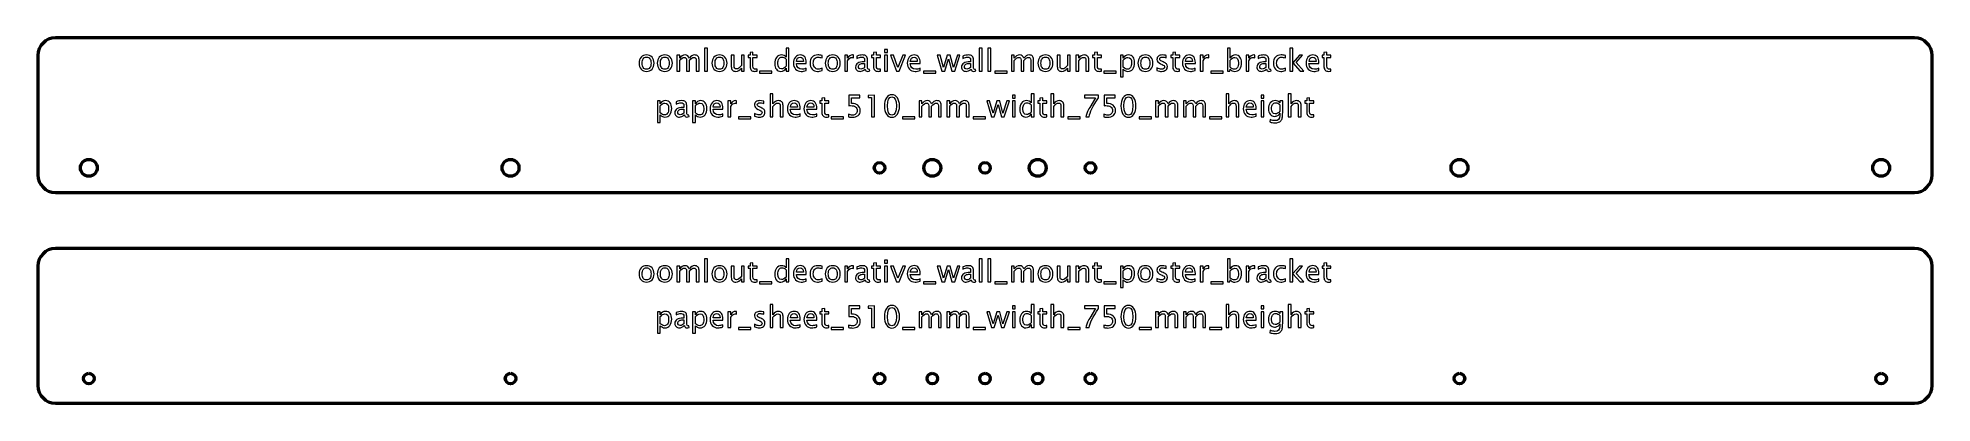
# Model space of a CAD drawing. Header units: centimetres. Extents: x -26.9 to 26.9, y -5.2 to 5.2.
import ezdxf

# ---------------------------------------------------------------- set-up
doc = ezdxf.new("R2010")
doc.units = ezdxf.units.CM
doc.header["$MEASUREMENT"] = 0
doc.layers.add('Layer 1', color=7, linetype='Continuous')

msp = doc.modelspace()

# ---------------------------------------------------------------- linework, layer by layer
at = {"layer": 'Layer 1', "lineweight": 53}
for centre, major_axis in [((-25.5, 1.5), (0, 0.24)), ((-13.5, 1.5), (0, 0.24)), ((-3, 1.5), (0, 0.15)), ((-1.5, 1.5), (0, 0.24)), ((0, 1.5), (0, 0.15)), ((1.5, 1.5), (0, 0.24)), ((3, 1.5), (0, 0.15)), ((13.5, 1.5), (0, 0.24)), ((25.5, 1.5), (0, 0.24)), ((-25.5, -4.5), (0, 0.15)), ((-13.5, -4.5), (0, 0.15)), ((-3, -4.5), (0, 0.15)), ((-1.5, -4.5), (0, 0.15)), ((0, -4.5), (0, 0.15)), ((1.5, -4.5), (0, 0.15)), ((3, -4.5), (0, 0.15)), ((13.5, -4.5), (0, 0.15)), ((25.5, -4.5), (0, 0.15))]:
    msp.add_ellipse(centre, major_axis=major_axis, ratio=1, dxfattribs=at)
for points in [[(-26.95, 1.3), (-26.95, 1.3), (-26.95, 4.7), (-26.95, 4.7), (-26.95, 4.7), (-26.95, 4.97614), (-26.72614, 5.2), (-26.45, 5.2), (-26.45, 5.2), (-26.45, 5.2), (26.45, 5.2), (26.45, 5.2), (26.45, 5.2), (26.72614, 5.2), (26.95, 4.97614), (26.95, 4.7), (26.95, 4.7), (26.95, 4.7), (26.95, 1.3), (26.95, 1.3), (26.95, 1.3), (26.95, 1.02386), (26.72614, 0.8), (26.45, 0.8), (26.45, 0.8), (26.45, 0.8), (-26.45, 0.8), (-26.45, 0.8), (-26.45, 0.8), (-26.72614, 0.8), (-26.95, 1.02386), (-26.95, 1.3)], [(-26.95, -4.7), (-26.95, -4.7), (-26.95, -1.3), (-26.95, -1.3), (-26.95, -1.3), (-26.95, -1.02386), (-26.72614, -0.8), (-26.45, -0.8), (-26.45, -0.8), (-26.45, -0.8), (26.45, -0.8), (26.45, -0.8), (26.45, -0.8), (26.72614, -0.8), (26.95, -1.02386), (26.95, -1.3), (26.95, -1.3), (26.95, -1.3), (26.95, -4.7), (26.95, -4.7), (26.95, -4.7), (26.95, -4.97614), (26.72614, -5.2), (26.45, -5.2), (26.45, -5.2), (26.45, -5.2), (-26.45, -5.2), (-26.45, -5.2), (-26.45, -5.2), (-26.72614, -5.2), (-26.95, -4.97614), (-26.95, -4.7)]]:
    msp.add_open_spline(points, degree=3, knots=[0, 0, 0, 0, 0.11111111, 0.11111111, 0.11111111, 0.11111111, 0.22222222, 0.22222222, 0.22222222, 0.22222222, 0.33333333, 0.33333333, 0.33333333, 0.33333333, 0.44444444, 0.44444444, 0.44444444, 0.44444444, 0.55555556, 0.55555556, 0.55555556, 0.55555556, 0.66666667, 0.66666667, 0.66666667, 0.66666667, 0.77777778, 0.77777778, 0.77777778, 0.77777778, 1, 1, 1, 1], dxfattribs=at)
at = {"layer": 'Layer 1', "color": 5, "lineweight": 9}
for points, knots in [([(-7.97862, 4.25531), (-7.97862, 4.25531), (-7.97862, 4.90809), (-7.97862, 4.90809), (-7.97862, 4.90809), (-7.97862, 4.90809), (-7.89734, 4.90809), (-7.89734, 4.90809), (-7.89734, 4.90809), (-7.89734, 4.90809), (-7.89734, 4.25531), (-7.89734, 4.25531), (-7.89734, 4.25531), (-7.89734, 4.25531), (-7.97862, 4.25531), (-7.97862, 4.25531)], [0, 0, 0, 0, 0.2, 0.2, 0.2, 0.2, 0.4, 0.4, 0.4, 0.4, 0.6, 0.6, 0.6, 0.6, 1, 1, 1, 1]), ([(-5.65959, 4.25531), (-5.65959, 4.25531), (-5.65959, 4.33955), (-5.65959, 4.33955), (-5.65959, 4.33955), (-5.69275, 4.27662), (-5.7427, 4.24515), (-5.80945, 4.24515), (-5.80945, 4.24515), (-5.86363, 4.24515), (-5.90625, 4.26476), (-5.93729, 4.30413), (-5.93729, 4.30413), (-5.96834, 4.3435), (-5.98386, 4.39727), (-5.98386, 4.46543), (-5.98386, 4.46543), (-5.98386, 4.53993), (-5.96622, 4.5999), (-5.93108, 4.64534), (-5.93108, 4.64534), (-5.89581, 4.69064), (-5.84952, 4.71336), (-5.79209, 4.71336), (-5.79209, 4.71336), (-5.73889, 4.71336), (-5.69458, 4.69304), (-5.65959, 4.65226), (-5.65959, 4.65226), (-5.65959, 4.65226), (-5.65959, 4.90809), (-5.65959, 4.90809), (-5.65959, 4.90809), (-5.65959, 4.90809), (-5.5783, 4.90809), (-5.5783, 4.90809), (-5.5783, 4.90809), (-5.5783, 4.90809), (-5.5783, 4.25531), (-5.5783, 4.25531), (-5.5783, 4.25531), (-5.5783, 4.25531), (-5.65959, 4.25531), (-5.65959, 4.25531)], [0, 0, 0, 0, 0.08333333, 0.08333333, 0.08333333, 0.08333333, 0.16666667, 0.16666667, 0.16666667, 0.16666667, 0.25, 0.25, 0.25, 0.25, 0.33333333, 0.33333333, 0.33333333, 0.33333333, 0.41666667, 0.41666667, 0.41666667, 0.41666667, 0.5, 0.5, 0.5, 0.5, 0.58333333, 0.58333333, 0.58333333, 0.58333333, 0.66666667, 0.66666667, 0.66666667, 0.66666667, 0.75, 0.75, 0.75, 0.75, 0.83333333, 0.83333333, 0.83333333, 0.83333333, 1, 1, 1, 1]), ([(-2.85936, 4.78617), (-2.85936, 4.78617), (-2.85936, 4.86745), (-2.85936, 4.86745), (-2.85936, 4.86745), (-2.85936, 4.86745), (-2.77808, 4.86745), (-2.77808, 4.86745), (-2.77808, 4.86745), (-2.77808, 4.86745), (-2.77808, 4.78617), (-2.77808, 4.78617), (-2.77808, 4.78617), (-2.77808, 4.78617), (-2.85936, 4.78617), (-2.85936, 4.78617)], [0, 0, 0, 0, 0.2, 0.2, 0.2, 0.2, 0.4, 0.4, 0.4, 0.4, 0.6, 0.6, 0.6, 0.6, 1, 1, 1, 1]), ([(-0.16158, 4.25531), (-0.16158, 4.25531), (-0.16158, 4.90809), (-0.16158, 4.90809), (-0.16158, 4.90809), (-0.16158, 4.90809), (-0.0803, 4.90809), (-0.0803, 4.90809), (-0.0803, 4.90809), (-0.0803, 4.90809), (-0.0803, 4.25531), (-0.0803, 4.25531), (-0.0803, 4.25531), (-0.0803, 4.25531), (-0.16158, 4.25531), (-0.16158, 4.25531)], [0, 0, 0, 0, 0.2, 0.2, 0.2, 0.2, 0.4, 0.4, 0.4, 0.4, 0.6, 0.6, 0.6, 0.6, 1, 1, 1, 1]), ([(0.08311, 4.25531), (0.08311, 4.25531), (0.08311, 4.90809), (0.08311, 4.90809), (0.08311, 4.90809), (0.08311, 4.90809), (0.16439, 4.90809), (0.16439, 4.90809), (0.16439, 4.90809), (0.16439, 4.90809), (0.16439, 4.25531), (0.16439, 4.25531), (0.16439, 4.25531), (0.16439, 4.25531), (0.08311, 4.25531), (0.08311, 4.25531)], [0, 0, 0, 0, 0.2, 0.2, 0.2, 0.2, 0.4, 0.4, 0.4, 0.4, 0.6, 0.6, 0.6, 0.6, 1, 1, 1, 1]), ([(6.89558, 4.25023), (6.89558, 4.25023), (6.89558, 4.90809), (6.89558, 4.90809), (6.89558, 4.90809), (6.89558, 4.90809), (6.97686, 4.90809), (6.97686, 4.90809), (6.97686, 4.90809), (6.97686, 4.90809), (6.97686, 4.61924), (6.97686, 4.61924), (6.97686, 4.61924), (7.01016, 4.68203), (7.06026, 4.71336), (7.127, 4.71336), (7.127, 4.71336), (7.18105, 4.71336), (7.22352, 4.69374), (7.25457, 4.65437), (7.25457, 4.65437), (7.28561, 4.615), (7.30114, 4.56124), (7.30114, 4.49308), (7.30114, 4.49308), (7.30114, 4.41886), (7.2835, 4.35889), (7.24836, 4.31345), (7.24836, 4.31345), (7.21322, 4.26787), (7.16694, 4.24515), (7.10965, 4.24515), (7.10965, 4.24515), (7.05645, 4.24515), (7.01214, 4.26547), (6.97686, 4.30625), (6.97686, 4.30625), (6.97686, 4.30625), (6.96698, 4.25023), (6.96698, 4.25023), (6.96698, 4.25023), (6.96698, 4.25023), (6.89558, 4.25023), (6.89558, 4.25023)], [0, 0, 0, 0, 0.08333333, 0.08333333, 0.08333333, 0.08333333, 0.16666667, 0.16666667, 0.16666667, 0.16666667, 0.25, 0.25, 0.25, 0.25, 0.33333333, 0.33333333, 0.33333333, 0.33333333, 0.41666667, 0.41666667, 0.41666667, 0.41666667, 0.5, 0.5, 0.5, 0.5, 0.58333333, 0.58333333, 0.58333333, 0.58333333, 0.66666667, 0.66666667, 0.66666667, 0.66666667, 0.75, 0.75, 0.75, 0.75, 0.83333333, 0.83333333, 0.83333333, 0.83333333, 1, 1, 1, 1]), ([(8.67599, 4.25531), (8.67599, 4.25531), (8.67599, 4.90809), (8.67599, 4.90809), (8.67599, 4.90809), (8.67599, 4.90809), (8.75727, 4.90809), (8.75727, 4.90809), (8.75727, 4.90809), (8.75727, 4.90809), (8.75727, 4.48631), (8.75727, 4.48631), (8.75727, 4.48631), (8.75727, 4.48631), (8.94777, 4.70405), (8.94777, 4.70405), (8.94777, 4.70405), (8.94777, 4.70405), (9.03554, 4.70405), (9.03554, 4.70405), (9.03554, 4.70405), (9.03554, 4.70405), (8.85351, 4.49464), (8.85351, 4.49464), (8.85351, 4.49464), (8.85351, 4.49464), (9.07364, 4.25531), (9.07364, 4.25531), (9.07364, 4.25531), (9.07364, 4.25531), (8.96894, 4.25531), (8.96894, 4.25531), (8.96894, 4.25531), (8.96894, 4.25531), (8.75727, 4.48546), (8.75727, 4.48546), (8.75727, 4.48546), (8.75727, 4.48546), (8.75727, 4.25531), (8.75727, 4.25531), (8.75727, 4.25531), (8.75727, 4.25531), (8.67599, 4.25531), (8.67599, 4.25531)], [0, 0, 0, 0, 0.08333333, 0.08333333, 0.08333333, 0.08333333, 0.16666667, 0.16666667, 0.16666667, 0.16666667, 0.25, 0.25, 0.25, 0.25, 0.33333333, 0.33333333, 0.33333333, 0.33333333, 0.41666667, 0.41666667, 0.41666667, 0.41666667, 0.5, 0.5, 0.5, 0.5, 0.58333333, 0.58333333, 0.58333333, 0.58333333, 0.66666667, 0.66666667, 0.66666667, 0.66666667, 0.75, 0.75, 0.75, 0.75, 0.83333333, 0.83333333, 0.83333333, 0.83333333, 1, 1, 1, 1]), ([(-9.63076, 4.24515), (-9.69666, 4.24515), (-9.74887, 4.26618), (-9.78726, 4.30823), (-9.78726, 4.30823), (-9.82578, 4.35028), (-9.84497, 4.40743), (-9.84497, 4.47954), (-9.84497, 4.47954), (-9.84497, 4.5515), (-9.82578, 4.60851), (-9.78726, 4.65042), (-9.78726, 4.65042), (-9.74887, 4.69233), (-9.69666, 4.71336), (-9.63076, 4.71336), (-9.63076, 4.71336), (-9.56486, 4.71336), (-9.51265, 4.69233), (-9.47427, 4.65042), (-9.47427, 4.65042), (-9.43575, 4.60851), (-9.41655, 4.5515), (-9.41655, 4.47954), (-9.41655, 4.47954), (-9.41655, 4.40743), (-9.43575, 4.35028), (-9.47427, 4.30823), (-9.47427, 4.30823), (-9.51265, 4.26618), (-9.56486, 4.24515), (-9.63076, 4.24515)], [0, 0, 0, 0, 0.11111111, 0.11111111, 0.11111111, 0.11111111, 0.22222222, 0.22222222, 0.22222222, 0.22222222, 0.33333333, 0.33333333, 0.33333333, 0.33333333, 0.44444444, 0.44444444, 0.44444444, 0.44444444, 0.55555556, 0.55555556, 0.55555556, 0.55555556, 0.66666667, 0.66666667, 0.66666667, 0.66666667, 0.77777778, 0.77777778, 0.77777778, 0.77777778, 1, 1, 1, 1]), ([(-9.6309, 4.30611), (-9.59069, 4.30611), (-9.55936, 4.32121), (-9.53706, 4.35155), (-9.53706, 4.35155), (-9.51491, 4.38175), (-9.50376, 4.4245), (-9.50376, 4.47954), (-9.50376, 4.47954), (-9.50376, 4.53443), (-9.51491, 4.57704), (-9.53706, 4.60724), (-9.53706, 4.60724), (-9.55936, 4.6373), (-9.59069, 4.6524), (-9.6309, 4.6524), (-9.6309, 4.6524), (-9.67126, 4.6524), (-9.70259, 4.6373), (-9.7246, 4.60724), (-9.7246, 4.60724), (-9.74676, 4.57704), (-9.75776, 4.53443), (-9.75776, 4.47954), (-9.75776, 4.47954), (-9.75776, 4.4245), (-9.74676, 4.38175), (-9.7246, 4.35155), (-9.7246, 4.35155), (-9.70259, 4.32121), (-9.67126, 4.30611), (-9.6309, 4.30611)], [0, 0, 0, 0, 0.11111111, 0.11111111, 0.11111111, 0.11111111, 0.22222222, 0.22222222, 0.22222222, 0.22222222, 0.33333333, 0.33333333, 0.33333333, 0.33333333, 0.44444444, 0.44444444, 0.44444444, 0.44444444, 0.55555556, 0.55555556, 0.55555556, 0.55555556, 0.66666667, 0.66666667, 0.66666667, 0.66666667, 0.77777778, 0.77777778, 0.77777778, 0.77777778, 1, 1, 1, 1]), ([(-9.11062, 4.24515), (-9.17652, 4.24515), (-9.22873, 4.26618), (-9.26712, 4.30823), (-9.26712, 4.30823), (-9.30564, 4.35028), (-9.32483, 4.40743), (-9.32483, 4.47954), (-9.32483, 4.47954), (-9.32483, 4.5515), (-9.30564, 4.60851), (-9.26712, 4.65042), (-9.26712, 4.65042), (-9.22873, 4.69233), (-9.17652, 4.71336), (-9.11062, 4.71336), (-9.11062, 4.71336), (-9.04472, 4.71336), (-8.99251, 4.69233), (-8.95413, 4.65042), (-8.95413, 4.65042), (-8.91561, 4.60851), (-8.89641, 4.5515), (-8.89641, 4.47954), (-8.89641, 4.47954), (-8.89641, 4.40743), (-8.91561, 4.35028), (-8.95413, 4.30823), (-8.95413, 4.30823), (-8.99251, 4.26618), (-9.04472, 4.24515), (-9.11062, 4.24515)], [0, 0, 0, 0, 0.11111111, 0.11111111, 0.11111111, 0.11111111, 0.22222222, 0.22222222, 0.22222222, 0.22222222, 0.33333333, 0.33333333, 0.33333333, 0.33333333, 0.44444444, 0.44444444, 0.44444444, 0.44444444, 0.55555556, 0.55555556, 0.55555556, 0.55555556, 0.66666667, 0.66666667, 0.66666667, 0.66666667, 0.77777778, 0.77777778, 0.77777778, 0.77777778, 1, 1, 1, 1]), ([(-9.11076, 4.30611), (-9.07055, 4.30611), (-9.03922, 4.32121), (-9.01692, 4.35155), (-9.01692, 4.35155), (-8.99477, 4.38175), (-8.98362, 4.4245), (-8.98362, 4.47954), (-8.98362, 4.47954), (-8.98362, 4.53443), (-8.99477, 4.57704), (-9.01692, 4.60724), (-9.01692, 4.60724), (-9.03922, 4.6373), (-9.07055, 4.6524), (-9.11076, 4.6524), (-9.11076, 4.6524), (-9.15112, 4.6524), (-9.18245, 4.6373), (-9.20446, 4.60724), (-9.20446, 4.60724), (-9.22662, 4.57704), (-9.23762, 4.53443), (-9.23762, 4.47954), (-9.23762, 4.47954), (-9.23762, 4.4245), (-9.22662, 4.38175), (-9.20446, 4.35155), (-9.20446, 4.35155), (-9.18245, 4.32121), (-9.15112, 4.30611), (-9.11076, 4.30611)], [0, 0, 0, 0, 0.11111111, 0.11111111, 0.11111111, 0.11111111, 0.22222222, 0.22222222, 0.22222222, 0.22222222, 0.33333333, 0.33333333, 0.33333333, 0.33333333, 0.44444444, 0.44444444, 0.44444444, 0.44444444, 0.55555556, 0.55555556, 0.55555556, 0.55555556, 0.66666667, 0.66666667, 0.66666667, 0.66666667, 0.77777778, 0.77777778, 0.77777778, 0.77777778, 1, 1, 1, 1]), ([(-8.76913, 4.25531), (-8.76913, 4.25531), (-8.76913, 4.70405), (-8.76913, 4.70405), (-8.76913, 4.70405), (-8.76913, 4.70405), (-8.68785, 4.70405), (-8.68785, 4.70405), (-8.68785, 4.70405), (-8.68785, 4.70405), (-8.68785, 4.61924), (-8.68785, 4.61924), (-8.68785, 4.61924), (-8.6482, 4.68203), (-8.5974, 4.71336), (-8.53517, 4.71336), (-8.53517, 4.71336), (-8.47519, 4.71336), (-8.43441, 4.68203), (-8.41268, 4.61924), (-8.41268, 4.61924), (-8.37416, 4.6826), (-8.32392, 4.71421), (-8.26226, 4.71421), (-8.26226, 4.71421), (-8.22289, 4.71421), (-8.19227, 4.70263), (-8.17039, 4.67935), (-8.17039, 4.67935), (-8.14852, 4.65607), (-8.13751, 4.62347), (-8.13751, 4.58156), (-8.13751, 4.58156), (-8.13751, 4.58156), (-8.13751, 4.25531), (-8.13751, 4.25531), (-8.13751, 4.25531), (-8.13751, 4.25531), (-8.21879, 4.25531), (-8.21879, 4.25531), (-8.21879, 4.25531), (-8.21879, 4.25531), (-8.21879, 4.56815), (-8.21879, 4.56815), (-8.21879, 4.56815), (-8.21879, 4.61924), (-8.23911, 4.64478), (-8.27975, 4.64478), (-8.27975, 4.64478), (-8.32195, 4.64478), (-8.36626, 4.615), (-8.41268, 4.55531), (-8.41268, 4.55531), (-8.41268, 4.55531), (-8.41268, 4.25531), (-8.41268, 4.25531), (-8.41268, 4.25531), (-8.41268, 4.25531), (-8.49396, 4.25531), (-8.49396, 4.25531), (-8.49396, 4.25531), (-8.49396, 4.25531), (-8.49396, 4.56844), (-8.49396, 4.56844), (-8.49396, 4.56844), (-8.49396, 4.61994), (-8.51456, 4.64562), (-8.55591, 4.64562), (-8.55591, 4.64562), (-8.59697, 4.64562), (-8.641, 4.61571), (-8.68785, 4.55574), (-8.68785, 4.55574), (-8.68785, 4.55574), (-8.68785, 4.25531), (-8.68785, 4.25531), (-8.68785, 4.25531), (-8.68785, 4.25531), (-8.76913, 4.25531), (-8.76913, 4.25531)], [0, 0, 0, 0, 0.04761905, 0.04761905, 0.04761905, 0.04761905, 0.0952381, 0.0952381, 0.0952381, 0.0952381, 0.14285714, 0.14285714, 0.14285714, 0.14285714, 0.19047619, 0.19047619, 0.19047619, 0.19047619, 0.23809524, 0.23809524, 0.23809524, 0.23809524, 0.28571429, 0.28571429, 0.28571429, 0.28571429, 0.33333333, 0.33333333, 0.33333333, 0.33333333, 0.38095238, 0.38095238, 0.38095238, 0.38095238, 0.42857143, 0.42857143, 0.42857143, 0.42857143, 0.47619048, 0.47619048, 0.47619048, 0.47619048, 0.52380952, 0.52380952, 0.52380952, 0.52380952, 0.57142857, 0.57142857, 0.57142857, 0.57142857, 0.61904762, 0.61904762, 0.61904762, 0.61904762, 0.66666667, 0.66666667, 0.66666667, 0.66666667, 0.71428571, 0.71428571, 0.71428571, 0.71428571, 0.76190476, 0.76190476, 0.76190476, 0.76190476, 0.80952381, 0.80952381, 0.80952381, 0.80952381, 0.85714286, 0.85714286, 0.85714286, 0.85714286, 0.9047619, 0.9047619, 0.9047619, 0.9047619, 1, 1, 1, 1]), ([(-7.55528, 4.24515), (-7.62118, 4.24515), (-7.67339, 4.26618), (-7.71178, 4.30823), (-7.71178, 4.30823), (-7.7503, 4.35028), (-7.76949, 4.40743), (-7.76949, 4.47954), (-7.76949, 4.47954), (-7.76949, 4.5515), (-7.7503, 4.60851), (-7.71178, 4.65042), (-7.71178, 4.65042), (-7.67339, 4.69233), (-7.62118, 4.71336), (-7.55528, 4.71336), (-7.55528, 4.71336), (-7.48938, 4.71336), (-7.43717, 4.69233), (-7.39879, 4.65042), (-7.39879, 4.65042), (-7.36027, 4.60851), (-7.34107, 4.5515), (-7.34107, 4.47954), (-7.34107, 4.47954), (-7.34107, 4.40743), (-7.36027, 4.35028), (-7.39879, 4.30823), (-7.39879, 4.30823), (-7.43717, 4.26618), (-7.48938, 4.24515), (-7.55528, 4.24515)], [0, 0, 0, 0, 0.11111111, 0.11111111, 0.11111111, 0.11111111, 0.22222222, 0.22222222, 0.22222222, 0.22222222, 0.33333333, 0.33333333, 0.33333333, 0.33333333, 0.44444444, 0.44444444, 0.44444444, 0.44444444, 0.55555556, 0.55555556, 0.55555556, 0.55555556, 0.66666667, 0.66666667, 0.66666667, 0.66666667, 0.77777778, 0.77777778, 0.77777778, 0.77777778, 1, 1, 1, 1]), ([(-7.55542, 4.30611), (-7.51521, 4.30611), (-7.48388, 4.32121), (-7.46158, 4.35155), (-7.46158, 4.35155), (-7.43943, 4.38175), (-7.42828, 4.4245), (-7.42828, 4.47954), (-7.42828, 4.47954), (-7.42828, 4.53443), (-7.43943, 4.57704), (-7.46158, 4.60724), (-7.46158, 4.60724), (-7.48388, 4.6373), (-7.51521, 4.6524), (-7.55542, 4.6524), (-7.55542, 4.6524), (-7.59578, 4.6524), (-7.62711, 4.6373), (-7.64912, 4.60724), (-7.64912, 4.60724), (-7.67128, 4.57704), (-7.68228, 4.53443), (-7.68228, 4.47954), (-7.68228, 4.47954), (-7.68228, 4.4245), (-7.67128, 4.38175), (-7.64912, 4.35155), (-7.64912, 4.35155), (-7.62711, 4.32121), (-7.59578, 4.30611), (-7.55542, 4.30611)], [0, 0, 0, 0, 0.11111111, 0.11111111, 0.11111111, 0.11111111, 0.22222222, 0.22222222, 0.22222222, 0.22222222, 0.33333333, 0.33333333, 0.33333333, 0.33333333, 0.44444444, 0.44444444, 0.44444444, 0.44444444, 0.55555556, 0.55555556, 0.55555556, 0.55555556, 0.66666667, 0.66666667, 0.66666667, 0.66666667, 0.77777778, 0.77777778, 0.77777778, 0.77777778, 1, 1, 1, 1]), ([(-6.9327, 4.25531), (-6.9327, 4.25531), (-6.9327, 4.33969), (-6.9327, 4.33969), (-6.9327, 4.33969), (-6.97602, 4.27662), (-7.02865, 4.24515), (-7.09046, 4.24515), (-7.09046, 4.24515), (-7.12969, 4.24515), (-7.16087, 4.25743), (-7.18402, 4.28212), (-7.18402, 4.28212), (-7.2073, 4.30682), (-7.21887, 4.33998), (-7.21887, 4.38189), (-7.21887, 4.38189), (-7.21887, 4.38189), (-7.21887, 4.70405), (-7.21887, 4.70405), (-7.21887, 4.70405), (-7.21887, 4.70405), (-7.13759, 4.70405), (-7.13759, 4.70405), (-7.13759, 4.70405), (-7.13759, 4.70405), (-7.13759, 4.40842), (-7.13759, 4.40842), (-7.13759, 4.40842), (-7.13759, 4.37469), (-7.13265, 4.35084), (-7.12291, 4.33673), (-7.12291, 4.33673), (-7.11304, 4.32248), (-7.09667, 4.31542), (-7.07367, 4.31542), (-7.07367, 4.31542), (-7.02399, 4.31542), (-6.97686, 4.34802), (-6.9327, 4.41336), (-6.9327, 4.41336), (-6.9327, 4.41336), (-6.9327, 4.70405), (-6.9327, 4.70405), (-6.9327, 4.70405), (-6.9327, 4.70405), (-6.85141, 4.70405), (-6.85141, 4.70405), (-6.85141, 4.70405), (-6.85141, 4.70405), (-6.85141, 4.25531), (-6.85141, 4.25531), (-6.85141, 4.25531), (-6.85141, 4.25531), (-6.9327, 4.25531), (-6.9327, 4.25531)], [0, 0, 0, 0, 0.06666667, 0.06666667, 0.06666667, 0.06666667, 0.13333333, 0.13333333, 0.13333333, 0.13333333, 0.2, 0.2, 0.2, 0.2, 0.26666667, 0.26666667, 0.26666667, 0.26666667, 0.33333333, 0.33333333, 0.33333333, 0.33333333, 0.4, 0.4, 0.4, 0.4, 0.46666667, 0.46666667, 0.46666667, 0.46666667, 0.53333333, 0.53333333, 0.53333333, 0.53333333, 0.6, 0.6, 0.6, 0.6, 0.66666667, 0.66666667, 0.66666667, 0.66666667, 0.73333333, 0.73333333, 0.73333333, 0.73333333, 0.8, 0.8, 0.8, 0.8, 0.86666667, 0.86666667, 0.86666667, 0.86666667, 1, 1, 1, 1]), ([(-6.48763, 4.25545), (-6.51275, 4.24854), (-6.53462, 4.24515), (-6.5531, 4.24515), (-6.5531, 4.24515), (-6.59459, 4.24515), (-6.62691, 4.257), (-6.65005, 4.28071), (-6.65005, 4.28071), (-6.67333, 4.30442), (-6.6849, 4.3373), (-6.6849, 4.37949), (-6.6849, 4.37949), (-6.6849, 4.37949), (-6.6849, 4.64308), (-6.6849, 4.64308), (-6.6849, 4.64308), (-6.6849, 4.64308), (-6.74107, 4.64308), (-6.74107, 4.64308), (-6.74107, 4.64308), (-6.74107, 4.64308), (-6.74107, 4.70405), (-6.74107, 4.70405), (-6.74107, 4.70405), (-6.74107, 4.70405), (-6.6849, 4.70405), (-6.6849, 4.70405), (-6.6849, 4.70405), (-6.6849, 4.70405), (-6.6849, 4.78518), (-6.6849, 4.78518), (-6.6849, 4.78518), (-6.6849, 4.78518), (-6.60362, 4.79295), (-6.60362, 4.79295), (-6.60362, 4.79295), (-6.60362, 4.79295), (-6.60362, 4.70405), (-6.60362, 4.70405), (-6.60362, 4.70405), (-6.60362, 4.70405), (-6.48594, 4.70405), (-6.48594, 4.70405), (-6.48594, 4.70405), (-6.48594, 4.70405), (-6.48594, 4.64308), (-6.48594, 4.64308), (-6.48594, 4.64308), (-6.48594, 4.64308), (-6.60362, 4.64308), (-6.60362, 4.64308), (-6.60362, 4.64308), (-6.60362, 4.64308), (-6.60362, 4.39416), (-6.60362, 4.39416), (-6.60362, 4.39416), (-6.60362, 4.33546), (-6.57808, 4.30611), (-6.52714, 4.30611), (-6.52714, 4.30611), (-6.51627, 4.30611), (-6.50315, 4.30794), (-6.48763, 4.31147), (-6.48763, 4.31147), (-6.48763, 4.31147), (-6.48763, 4.25545), (-6.48763, 4.25545)], [0, 0, 0, 0, 0.05555556, 0.05555556, 0.05555556, 0.05555556, 0.11111111, 0.11111111, 0.11111111, 0.11111111, 0.16666667, 0.16666667, 0.16666667, 0.16666667, 0.22222222, 0.22222222, 0.22222222, 0.22222222, 0.27777778, 0.27777778, 0.27777778, 0.27777778, 0.33333333, 0.33333333, 0.33333333, 0.33333333, 0.38888889, 0.38888889, 0.38888889, 0.38888889, 0.44444444, 0.44444444, 0.44444444, 0.44444444, 0.5, 0.5, 0.5, 0.5, 0.55555556, 0.55555556, 0.55555556, 0.55555556, 0.61111111, 0.61111111, 0.61111111, 0.61111111, 0.66666667, 0.66666667, 0.66666667, 0.66666667, 0.72222222, 0.72222222, 0.72222222, 0.72222222, 0.77777778, 0.77777778, 0.77777778, 0.77777778, 0.83333333, 0.83333333, 0.83333333, 0.83333333, 0.88888889, 0.88888889, 0.88888889, 0.88888889, 1, 1, 1, 1]), ([(-5.65959, 4.59666), (-5.70178, 4.63377), (-5.74171, 4.6524), (-5.77953, 4.6524), (-5.77953, 4.6524), (-5.81678, 4.6524), (-5.84557, 4.63688), (-5.86603, 4.60569), (-5.86603, 4.60569), (-5.88649, 4.57465), (-5.89665, 4.53062), (-5.89665, 4.47361), (-5.89665, 4.47361), (-5.89665, 4.36876), (-5.86194, 4.31627), (-5.79237, 4.31627), (-5.79237, 4.31627), (-5.74722, 4.31627), (-5.70291, 4.34096), (-5.65959, 4.39021), (-5.65959, 4.39021), (-5.65959, 4.39021), (-5.65959, 4.59666), (-5.65959, 4.59666)], [0, 0, 0, 0, 0.14285714, 0.14285714, 0.14285714, 0.14285714, 0.28571429, 0.28571429, 0.28571429, 0.28571429, 0.42857143, 0.42857143, 0.42857143, 0.42857143, 0.57142857, 0.57142857, 0.57142857, 0.57142857, 0.71428571, 0.71428571, 0.71428571, 0.71428571, 1, 1, 1, 1]), ([(-5.08611, 4.2697), (-5.14072, 4.25333), (-5.18742, 4.24515), (-5.22637, 4.24515), (-5.22637, 4.24515), (-5.29283, 4.24515), (-5.34688, 4.26716), (-5.38851, 4.31105), (-5.38851, 4.31105), (-5.43014, 4.35493), (-5.45102, 4.4118), (-5.45102, 4.48179), (-5.45102, 4.48179), (-5.45102, 4.54967), (-5.43268, 4.60541), (-5.39585, 4.64901), (-5.39585, 4.64901), (-5.35902, 4.69247), (-5.31188, 4.71421), (-5.25445, 4.71421), (-5.25445, 4.71421), (-5.20012, 4.71421), (-5.15807, 4.69487), (-5.12844, 4.65621), (-5.12844, 4.65621), (-5.09881, 4.61754), (-5.08399, 4.56279), (-5.08399, 4.49181), (-5.08399, 4.49181), (-5.08399, 4.49181), (-5.08441, 4.46698), (-5.08441, 4.46698), (-5.08441, 4.46698), (-5.08441, 4.46698), (-5.36805, 4.46698), (-5.36805, 4.46698), (-5.36805, 4.46698), (-5.35619, 4.35973), (-5.30384, 4.30611), (-5.21113, 4.30611), (-5.21113, 4.30611), (-5.17712, 4.30611), (-5.13549, 4.31571), (-5.08611, 4.3349), (-5.08611, 4.3349), (-5.08611, 4.3349), (-5.08611, 4.2697), (-5.08611, 4.2697)], [0, 0, 0, 0, 0.07692308, 0.07692308, 0.07692308, 0.07692308, 0.15384615, 0.15384615, 0.15384615, 0.15384615, 0.23076923, 0.23076923, 0.23076923, 0.23076923, 0.30769231, 0.30769231, 0.30769231, 0.30769231, 0.38461538, 0.38461538, 0.38461538, 0.38461538, 0.46153846, 0.46153846, 0.46153846, 0.46153846, 0.53846154, 0.53846154, 0.53846154, 0.53846154, 0.61538462, 0.61538462, 0.61538462, 0.61538462, 0.69230769, 0.69230769, 0.69230769, 0.69230769, 0.76923077, 0.76923077, 0.76923077, 0.76923077, 0.84615385, 0.84615385, 0.84615385, 0.84615385, 1, 1, 1, 1]), ([(-5.36381, 4.52794), (-5.36381, 4.52794), (-5.16569, 4.52794), (-5.16569, 4.52794), (-5.16569, 4.52794), (-5.16569, 4.61148), (-5.19688, 4.65324), (-5.25911, 4.65324), (-5.25911, 4.65324), (-5.32176, 4.65324), (-5.35662, 4.61148), (-5.36381, 4.52794)], [0, 0, 0, 0, 0.25, 0.25, 0.25, 0.25, 0.5, 0.5, 0.5, 0.5, 1, 1, 1, 1]), ([(-4.63215, 4.26886), (-4.68478, 4.25305), (-4.73022, 4.24515), (-4.76846, 4.24515), (-4.76846, 4.24515), (-4.82914, 4.24515), (-4.87937, 4.26759), (-4.91931, 4.31232), (-4.91931, 4.31232), (-4.95924, 4.35719), (-4.97928, 4.41378), (-4.97928, 4.48194), (-4.97928, 4.48194), (-4.97928, 4.55475), (-4.95952, 4.61162), (-4.92001, 4.65226), (-4.92001, 4.65226), (-4.8805, 4.69304), (-4.82533, 4.71336), (-4.75449, 4.71336), (-4.75449, 4.71336), (-4.71963, 4.71336), (-4.68041, 4.70856), (-4.63723, 4.69897), (-4.63723, 4.69897), (-4.63723, 4.69897), (-4.63723, 4.63038), (-4.63723, 4.63038), (-4.63723, 4.63038), (-4.68309, 4.64393), (-4.72048, 4.6507), (-4.74927, 4.6507), (-4.74927, 4.6507), (-4.79104, 4.6507), (-4.82448, 4.63504), (-4.84946, 4.60386), (-4.84946, 4.60386), (-4.87443, 4.57267), (-4.88699, 4.53104), (-4.88699, 4.47911), (-4.88699, 4.47911), (-4.88699, 4.42874), (-4.87401, 4.3881), (-4.84819, 4.35691), (-4.84819, 4.35691), (-4.82236, 4.32587), (-4.78864, 4.31034), (-4.74673, 4.31034), (-4.74673, 4.31034), (-4.70962, 4.31034), (-4.67152, 4.31994), (-4.63215, 4.33913), (-4.63215, 4.33913), (-4.63215, 4.33913), (-4.63215, 4.26886), (-4.63215, 4.26886)], [0, 0, 0, 0, 0.06666667, 0.06666667, 0.06666667, 0.06666667, 0.13333333, 0.13333333, 0.13333333, 0.13333333, 0.2, 0.2, 0.2, 0.2, 0.26666667, 0.26666667, 0.26666667, 0.26666667, 0.33333333, 0.33333333, 0.33333333, 0.33333333, 0.4, 0.4, 0.4, 0.4, 0.46666667, 0.46666667, 0.46666667, 0.46666667, 0.53333333, 0.53333333, 0.53333333, 0.53333333, 0.6, 0.6, 0.6, 0.6, 0.66666667, 0.66666667, 0.66666667, 0.66666667, 0.73333333, 0.73333333, 0.73333333, 0.73333333, 0.8, 0.8, 0.8, 0.8, 0.86666667, 0.86666667, 0.86666667, 0.86666667, 1, 1, 1, 1]), ([(-4.33143, 4.24515), (-4.39733, 4.24515), (-4.44954, 4.26618), (-4.48793, 4.30823), (-4.48793, 4.30823), (-4.52645, 4.35028), (-4.54564, 4.40743), (-4.54564, 4.47954), (-4.54564, 4.47954), (-4.54564, 4.5515), (-4.52645, 4.60851), (-4.48793, 4.65042), (-4.48793, 4.65042), (-4.44954, 4.69233), (-4.39733, 4.71336), (-4.33143, 4.71336), (-4.33143, 4.71336), (-4.26553, 4.71336), (-4.21332, 4.69233), (-4.17494, 4.65042), (-4.17494, 4.65042), (-4.13642, 4.60851), (-4.11722, 4.5515), (-4.11722, 4.47954), (-4.11722, 4.47954), (-4.11722, 4.40743), (-4.13642, 4.35028), (-4.17494, 4.30823), (-4.17494, 4.30823), (-4.21332, 4.26618), (-4.26553, 4.24515), (-4.33143, 4.24515)], [0, 0, 0, 0, 0.11111111, 0.11111111, 0.11111111, 0.11111111, 0.22222222, 0.22222222, 0.22222222, 0.22222222, 0.33333333, 0.33333333, 0.33333333, 0.33333333, 0.44444444, 0.44444444, 0.44444444, 0.44444444, 0.55555556, 0.55555556, 0.55555556, 0.55555556, 0.66666667, 0.66666667, 0.66666667, 0.66666667, 0.77777778, 0.77777778, 0.77777778, 0.77777778, 1, 1, 1, 1]), ([(-4.33157, 4.30611), (-4.29136, 4.30611), (-4.26003, 4.32121), (-4.23773, 4.35155), (-4.23773, 4.35155), (-4.21558, 4.38175), (-4.20443, 4.4245), (-4.20443, 4.47954), (-4.20443, 4.47954), (-4.20443, 4.53443), (-4.21558, 4.57704), (-4.23773, 4.60724), (-4.23773, 4.60724), (-4.26003, 4.6373), (-4.29136, 4.6524), (-4.33157, 4.6524), (-4.33157, 4.6524), (-4.37193, 4.6524), (-4.40326, 4.6373), (-4.42527, 4.60724), (-4.42527, 4.60724), (-4.44743, 4.57704), (-4.45843, 4.53443), (-4.45843, 4.47954), (-4.45843, 4.47954), (-4.45843, 4.4245), (-4.44743, 4.38175), (-4.42527, 4.35155), (-4.42527, 4.35155), (-4.40326, 4.32121), (-4.37193, 4.30611), (-4.33157, 4.30611)], [0, 0, 0, 0, 0.11111111, 0.11111111, 0.11111111, 0.11111111, 0.22222222, 0.22222222, 0.22222222, 0.22222222, 0.33333333, 0.33333333, 0.33333333, 0.33333333, 0.44444444, 0.44444444, 0.44444444, 0.44444444, 0.55555556, 0.55555556, 0.55555556, 0.55555556, 0.66666667, 0.66666667, 0.66666667, 0.66666667, 0.77777778, 0.77777778, 0.77777778, 0.77777778, 1, 1, 1, 1]), ([(-3.98994, 4.25531), (-3.98994, 4.25531), (-3.98994, 4.70405), (-3.98994, 4.70405), (-3.98994, 4.70405), (-3.98994, 4.70405), (-3.90866, 4.70405), (-3.90866, 4.70405), (-3.90866, 4.70405), (-3.90866, 4.70405), (-3.90866, 4.61924), (-3.90866, 4.61924), (-3.90866, 4.61924), (-3.87634, 4.68203), (-3.8295, 4.71336), (-3.76797, 4.71336), (-3.76797, 4.71336), (-3.75965, 4.71336), (-3.7509, 4.71265), (-3.74187, 4.71124), (-3.74187, 4.71124), (-3.74187, 4.71124), (-3.74187, 4.63518), (-3.74187, 4.63518), (-3.74187, 4.63518), (-3.75598, 4.63984), (-3.76839, 4.64224), (-3.77912, 4.64224), (-3.77912, 4.64224), (-3.83077, 4.64224), (-3.87395, 4.61176), (-3.90866, 4.55066), (-3.90866, 4.55066), (-3.90866, 4.55066), (-3.90866, 4.25531), (-3.90866, 4.25531), (-3.90866, 4.25531), (-3.90866, 4.25531), (-3.98994, 4.25531), (-3.98994, 4.25531)], [0, 0, 0, 0, 0.09090909, 0.09090909, 0.09090909, 0.09090909, 0.18181818, 0.18181818, 0.18181818, 0.18181818, 0.27272727, 0.27272727, 0.27272727, 0.27272727, 0.36363636, 0.36363636, 0.36363636, 0.36363636, 0.45454545, 0.45454545, 0.45454545, 0.45454545, 0.54545455, 0.54545455, 0.54545455, 0.54545455, 0.63636364, 0.63636364, 0.63636364, 0.63636364, 0.72727273, 0.72727273, 0.72727273, 0.72727273, 0.81818182, 0.81818182, 0.81818182, 0.81818182, 1, 1, 1, 1]), ([(-3.41223, 4.31246), (-3.46105, 4.26759), (-3.50804, 4.24515), (-3.5532, 4.24515), (-3.5532, 4.24515), (-3.59031, 4.24515), (-3.62121, 4.25672), (-3.64563, 4.28), (-3.64563, 4.28), (-3.67018, 4.30329), (-3.68246, 4.33264), (-3.68246, 4.36806), (-3.68246, 4.36806), (-3.68246, 4.41702), (-3.66185, 4.4547), (-3.62065, 4.48095), (-3.62065, 4.48095), (-3.57944, 4.50719), (-3.52032, 4.52032), (-3.44327, 4.52032), (-3.44327, 4.52032), (-3.44327, 4.52032), (-3.42422, 4.52032), (-3.42422, 4.52032), (-3.42422, 4.52032), (-3.42422, 4.52032), (-3.42422, 4.57436), (-3.42422, 4.57436), (-3.42422, 4.57436), (-3.42422, 4.62643), (-3.45132, 4.6524), (-3.50564, 4.6524), (-3.50564, 4.6524), (-3.54769, 4.6524), (-3.5937, 4.63913), (-3.64351, 4.6126), (-3.64351, 4.6126), (-3.64351, 4.6126), (-3.64351, 4.67949), (-3.64351, 4.67949), (-3.64351, 4.67949), (-3.58876, 4.70207), (-3.53711, 4.71336), (-3.48871, 4.71336), (-3.48871, 4.71336), (-3.4389, 4.71336), (-3.40207, 4.70207), (-3.3785, 4.67935), (-3.3785, 4.67935), (-3.3548, 4.65663), (-3.34294, 4.62164), (-3.34294, 4.57436), (-3.34294, 4.57436), (-3.34294, 4.57436), (-3.34294, 4.37159), (-3.34294, 4.37159), (-3.34294, 4.37159), (-3.34294, 4.32516), (-3.32869, 4.30188), (-3.30004, 4.30188), (-3.30004, 4.30188), (-3.29652, 4.30188), (-3.29129, 4.30244), (-3.28438, 4.30357), (-3.28438, 4.30357), (-3.28438, 4.30357), (-3.27859, 4.25841), (-3.27859, 4.25841), (-3.27859, 4.25841), (-3.29708, 4.24952), (-3.3174, 4.24515), (-3.3397, 4.24515), (-3.3397, 4.24515), (-3.37766, 4.24515), (-3.40179, 4.26759), (-3.41223, 4.31246)], [0, 0, 0, 0, 0.05, 0.05, 0.05, 0.05, 0.1, 0.1, 0.1, 0.1, 0.15, 0.15, 0.15, 0.15, 0.2, 0.2, 0.2, 0.2, 0.25, 0.25, 0.25, 0.25, 0.3, 0.3, 0.3, 0.3, 0.35, 0.35, 0.35, 0.35, 0.4, 0.4, 0.4, 0.4, 0.45, 0.45, 0.45, 0.45, 0.5, 0.5, 0.5, 0.5, 0.55, 0.55, 0.55, 0.55, 0.6, 0.6, 0.6, 0.6, 0.65, 0.65, 0.65, 0.65, 0.7, 0.7, 0.7, 0.7, 0.75, 0.75, 0.75, 0.75, 0.8, 0.8, 0.8, 0.8, 0.85, 0.85, 0.85, 0.85, 0.9, 0.9, 0.9, 0.9, 1, 1, 1, 1]), ([(-3.42422, 4.35677), (-3.42422, 4.35677), (-3.42422, 4.47206), (-3.42422, 4.47206), (-3.42422, 4.47206), (-3.42422, 4.47206), (-3.45033, 4.4729), (-3.45033, 4.4729), (-3.45033, 4.4729), (-3.49548, 4.4729), (-3.53189, 4.46458), (-3.55969, 4.44793), (-3.55969, 4.44793), (-3.58735, 4.43114), (-3.60118, 4.40898), (-3.60118, 4.38132), (-3.60118, 4.38132), (-3.60118, 4.36199), (-3.59426, 4.34562), (-3.58057, 4.33222), (-3.58057, 4.33222), (-3.56674, 4.31881), (-3.54995, 4.31204), (-3.53006, 4.31204), (-3.53006, 4.31204), (-3.49619, 4.31204), (-3.46091, 4.32699), (-3.42422, 4.35677)], [0, 0, 0, 0, 0.125, 0.125, 0.125, 0.125, 0.25, 0.25, 0.25, 0.25, 0.375, 0.375, 0.375, 0.375, 0.5, 0.5, 0.5, 0.5, 0.625, 0.625, 0.625, 0.625, 0.75, 0.75, 0.75, 0.75, 1, 1, 1, 1]), ([(-2.97535, 4.25545), (-3.00047, 4.24854), (-3.02234, 4.24515), (-3.04082, 4.24515), (-3.04082, 4.24515), (-3.08231, 4.24515), (-3.11463, 4.257), (-3.13777, 4.28071), (-3.13777, 4.28071), (-3.16105, 4.30442), (-3.17262, 4.3373), (-3.17262, 4.37949), (-3.17262, 4.37949), (-3.17262, 4.37949), (-3.17262, 4.64308), (-3.17262, 4.64308), (-3.17262, 4.64308), (-3.17262, 4.64308), (-3.22879, 4.64308), (-3.22879, 4.64308), (-3.22879, 4.64308), (-3.22879, 4.64308), (-3.22879, 4.70405), (-3.22879, 4.70405), (-3.22879, 4.70405), (-3.22879, 4.70405), (-3.17262, 4.70405), (-3.17262, 4.70405), (-3.17262, 4.70405), (-3.17262, 4.70405), (-3.17262, 4.78518), (-3.17262, 4.78518), (-3.17262, 4.78518), (-3.17262, 4.78518), (-3.09134, 4.79295), (-3.09134, 4.79295), (-3.09134, 4.79295), (-3.09134, 4.79295), (-3.09134, 4.70405), (-3.09134, 4.70405), (-3.09134, 4.70405), (-3.09134, 4.70405), (-2.97366, 4.70405), (-2.97366, 4.70405), (-2.97366, 4.70405), (-2.97366, 4.70405), (-2.97366, 4.64308), (-2.97366, 4.64308), (-2.97366, 4.64308), (-2.97366, 4.64308), (-3.09134, 4.64308), (-3.09134, 4.64308), (-3.09134, 4.64308), (-3.09134, 4.64308), (-3.09134, 4.39416), (-3.09134, 4.39416), (-3.09134, 4.39416), (-3.09134, 4.33546), (-3.0658, 4.30611), (-3.01486, 4.30611), (-3.01486, 4.30611), (-3.00399, 4.30611), (-2.99087, 4.30794), (-2.97535, 4.31147), (-2.97535, 4.31147), (-2.97535, 4.31147), (-2.97535, 4.25545), (-2.97535, 4.25545)], [0, 0, 0, 0, 0.05555556, 0.05555556, 0.05555556, 0.05555556, 0.11111111, 0.11111111, 0.11111111, 0.11111111, 0.16666667, 0.16666667, 0.16666667, 0.16666667, 0.22222222, 0.22222222, 0.22222222, 0.22222222, 0.27777778, 0.27777778, 0.27777778, 0.27777778, 0.33333333, 0.33333333, 0.33333333, 0.33333333, 0.38888889, 0.38888889, 0.38888889, 0.38888889, 0.44444444, 0.44444444, 0.44444444, 0.44444444, 0.5, 0.5, 0.5, 0.5, 0.55555556, 0.55555556, 0.55555556, 0.55555556, 0.61111111, 0.61111111, 0.61111111, 0.61111111, 0.66666667, 0.66666667, 0.66666667, 0.66666667, 0.72222222, 0.72222222, 0.72222222, 0.72222222, 0.77777778, 0.77777778, 0.77777778, 0.77777778, 0.83333333, 0.83333333, 0.83333333, 0.83333333, 0.88888889, 0.88888889, 0.88888889, 0.88888889, 1, 1, 1, 1]), ([(-2.85936, 4.25531), (-2.85936, 4.25531), (-2.85936, 4.70405), (-2.85936, 4.70405), (-2.85936, 4.70405), (-2.85936, 4.70405), (-2.77808, 4.70405), (-2.77808, 4.70405), (-2.77808, 4.70405), (-2.77808, 4.70405), (-2.77808, 4.25531), (-2.77808, 4.25531), (-2.77808, 4.25531), (-2.77808, 4.25531), (-2.85936, 4.25531), (-2.85936, 4.25531)], [0, 0, 0, 0, 0.2, 0.2, 0.2, 0.2, 0.4, 0.4, 0.4, 0.4, 0.6, 0.6, 0.6, 0.6, 1, 1, 1, 1]), ([(-2.52125, 4.25531), (-2.52125, 4.25531), (-2.68833, 4.70405), (-2.68833, 4.70405), (-2.68833, 4.70405), (-2.68833, 4.70405), (-2.60705, 4.70405), (-2.60705, 4.70405), (-2.60705, 4.70405), (-2.60705, 4.70405), (-2.4768, 4.35536), (-2.4768, 4.35536), (-2.4768, 4.35536), (-2.4768, 4.35536), (-2.33894, 4.70405), (-2.33894, 4.70405), (-2.33894, 4.70405), (-2.33894, 4.70405), (-2.26245, 4.70405), (-2.26245, 4.70405), (-2.26245, 4.70405), (-2.26245, 4.70405), (-2.43983, 4.25531), (-2.43983, 4.25531), (-2.43983, 4.25531), (-2.43983, 4.25531), (-2.52125, 4.25531), (-2.52125, 4.25531)], [0, 0, 0, 0, 0.125, 0.125, 0.125, 0.125, 0.25, 0.25, 0.25, 0.25, 0.375, 0.375, 0.375, 0.375, 0.5, 0.5, 0.5, 0.5, 0.625, 0.625, 0.625, 0.625, 0.75, 0.75, 0.75, 0.75, 1, 1, 1, 1]), ([(-1.84717, 4.2697), (-1.90178, 4.25333), (-1.94848, 4.24515), (-1.98743, 4.24515), (-1.98743, 4.24515), (-2.05389, 4.24515), (-2.10794, 4.26716), (-2.14957, 4.31105), (-2.14957, 4.31105), (-2.1912, 4.35493), (-2.21208, 4.4118), (-2.21208, 4.48179), (-2.21208, 4.48179), (-2.21208, 4.54967), (-2.19374, 4.60541), (-2.15691, 4.64901), (-2.15691, 4.64901), (-2.12008, 4.69247), (-2.07294, 4.71421), (-2.01551, 4.71421), (-2.01551, 4.71421), (-1.96118, 4.71421), (-1.91913, 4.69487), (-1.8895, 4.65621), (-1.8895, 4.65621), (-1.85987, 4.61754), (-1.84505, 4.56279), (-1.84505, 4.49181), (-1.84505, 4.49181), (-1.84505, 4.49181), (-1.84547, 4.46698), (-1.84547, 4.46698), (-1.84547, 4.46698), (-1.84547, 4.46698), (-2.12911, 4.46698), (-2.12911, 4.46698), (-2.12911, 4.46698), (-2.11725, 4.35973), (-2.0649, 4.30611), (-1.97219, 4.30611), (-1.97219, 4.30611), (-1.93818, 4.30611), (-1.89655, 4.31571), (-1.84717, 4.3349), (-1.84717, 4.3349), (-1.84717, 4.3349), (-1.84717, 4.2697), (-1.84717, 4.2697)], [0, 0, 0, 0, 0.07692308, 0.07692308, 0.07692308, 0.07692308, 0.15384615, 0.15384615, 0.15384615, 0.15384615, 0.23076923, 0.23076923, 0.23076923, 0.23076923, 0.30769231, 0.30769231, 0.30769231, 0.30769231, 0.38461538, 0.38461538, 0.38461538, 0.38461538, 0.46153846, 0.46153846, 0.46153846, 0.46153846, 0.53846154, 0.53846154, 0.53846154, 0.53846154, 0.61538462, 0.61538462, 0.61538462, 0.61538462, 0.69230769, 0.69230769, 0.69230769, 0.69230769, 0.76923077, 0.76923077, 0.76923077, 0.76923077, 0.84615385, 0.84615385, 0.84615385, 0.84615385, 1, 1, 1, 1]), ([(-2.12487, 4.52794), (-2.12487, 4.52794), (-1.92675, 4.52794), (-1.92675, 4.52794), (-1.92675, 4.52794), (-1.92675, 4.61148), (-1.95794, 4.65324), (-2.02017, 4.65324), (-2.02017, 4.65324), (-2.08282, 4.65324), (-2.11768, 4.61148), (-2.12487, 4.52794)], [0, 0, 0, 0, 0.25, 0.25, 0.25, 0.25, 0.5, 0.5, 0.5, 0.5, 1, 1, 1, 1]), ([(-1.22895, 4.25531), (-1.22895, 4.25531), (-1.35764, 4.70405), (-1.35764, 4.70405), (-1.35764, 4.70405), (-1.35764, 4.70405), (-1.27834, 4.70405), (-1.27834, 4.70405), (-1.27834, 4.70405), (-1.27834, 4.70405), (-1.1797, 4.35564), (-1.1797, 4.35564), (-1.1797, 4.35564), (-1.1797, 4.35564), (-1.0733, 4.70405), (-1.0733, 4.70405), (-1.0733, 4.70405), (-1.0733, 4.70405), (-0.99202, 4.70405), (-0.99202, 4.70405), (-0.99202, 4.70405), (-0.99202, 4.70405), (-0.89846, 4.3562), (-0.89846, 4.3562), (-0.89846, 4.3562), (-0.89846, 4.3562), (-0.78529, 4.70405), (-0.78529, 4.70405), (-0.78529, 4.70405), (-0.78529, 4.70405), (-0.71586, 4.70405), (-0.71586, 4.70405), (-0.71586, 4.70405), (-0.71586, 4.70405), (-0.86234, 4.25531), (-0.86234, 4.25531), (-0.86234, 4.25531), (-0.86234, 4.25531), (-0.94362, 4.25531), (-0.94362, 4.25531), (-0.94362, 4.25531), (-0.94362, 4.25531), (-1.03986, 4.60527), (-1.03986, 4.60527), (-1.03986, 4.60527), (-1.03986, 4.60527), (-1.14767, 4.25531), (-1.14767, 4.25531), (-1.14767, 4.25531), (-1.14767, 4.25531), (-1.22895, 4.25531), (-1.22895, 4.25531)], [0, 0, 0, 0, 0.07142857, 0.07142857, 0.07142857, 0.07142857, 0.14285714, 0.14285714, 0.14285714, 0.14285714, 0.21428571, 0.21428571, 0.21428571, 0.21428571, 0.28571429, 0.28571429, 0.28571429, 0.28571429, 0.35714286, 0.35714286, 0.35714286, 0.35714286, 0.42857143, 0.42857143, 0.42857143, 0.42857143, 0.5, 0.5, 0.5, 0.5, 0.57142857, 0.57142857, 0.57142857, 0.57142857, 0.64285714, 0.64285714, 0.64285714, 0.64285714, 0.71428571, 0.71428571, 0.71428571, 0.71428571, 0.78571429, 0.78571429, 0.78571429, 0.78571429, 0.85714286, 0.85714286, 0.85714286, 0.85714286, 1, 1, 1, 1]), ([(-0.3978, 4.31246), (-0.44662, 4.26759), (-0.49361, 4.24515), (-0.53877, 4.24515), (-0.53877, 4.24515), (-0.57588, 4.24515), (-0.60678, 4.25672), (-0.6312, 4.28), (-0.6312, 4.28), (-0.65575, 4.30329), (-0.66803, 4.33264), (-0.66803, 4.36806), (-0.66803, 4.36806), (-0.66803, 4.41702), (-0.64742, 4.4547), (-0.60622, 4.48095), (-0.60622, 4.48095), (-0.56501, 4.50719), (-0.50589, 4.52032), (-0.42884, 4.52032), (-0.42884, 4.52032), (-0.42884, 4.52032), (-0.40979, 4.52032), (-0.40979, 4.52032), (-0.40979, 4.52032), (-0.40979, 4.52032), (-0.40979, 4.57436), (-0.40979, 4.57436), (-0.40979, 4.57436), (-0.40979, 4.62643), (-0.43689, 4.6524), (-0.49121, 4.6524), (-0.49121, 4.6524), (-0.53326, 4.6524), (-0.57927, 4.63913), (-0.62908, 4.6126), (-0.62908, 4.6126), (-0.62908, 4.6126), (-0.62908, 4.67949), (-0.62908, 4.67949), (-0.62908, 4.67949), (-0.57433, 4.70207), (-0.52268, 4.71336), (-0.47428, 4.71336), (-0.47428, 4.71336), (-0.42447, 4.71336), (-0.38764, 4.70207), (-0.36407, 4.67935), (-0.36407, 4.67935), (-0.34037, 4.65663), (-0.32851, 4.62164), (-0.32851, 4.57436), (-0.32851, 4.57436), (-0.32851, 4.57436), (-0.32851, 4.37159), (-0.32851, 4.37159), (-0.32851, 4.37159), (-0.32851, 4.32516), (-0.31426, 4.30188), (-0.28561, 4.30188), (-0.28561, 4.30188), (-0.28209, 4.30188), (-0.27686, 4.30244), (-0.26995, 4.30357), (-0.26995, 4.30357), (-0.26995, 4.30357), (-0.26416, 4.25841), (-0.26416, 4.25841), (-0.26416, 4.25841), (-0.28265, 4.24952), (-0.30297, 4.24515), (-0.32527, 4.24515), (-0.32527, 4.24515), (-0.36323, 4.24515), (-0.38736, 4.26759), (-0.3978, 4.31246)], [0, 0, 0, 0, 0.05, 0.05, 0.05, 0.05, 0.1, 0.1, 0.1, 0.1, 0.15, 0.15, 0.15, 0.15, 0.2, 0.2, 0.2, 0.2, 0.25, 0.25, 0.25, 0.25, 0.3, 0.3, 0.3, 0.3, 0.35, 0.35, 0.35, 0.35, 0.4, 0.4, 0.4, 0.4, 0.45, 0.45, 0.45, 0.45, 0.5, 0.5, 0.5, 0.5, 0.55, 0.55, 0.55, 0.55, 0.6, 0.6, 0.6, 0.6, 0.65, 0.65, 0.65, 0.65, 0.7, 0.7, 0.7, 0.7, 0.75, 0.75, 0.75, 0.75, 0.8, 0.8, 0.8, 0.8, 0.85, 0.85, 0.85, 0.85, 0.9, 0.9, 0.9, 0.9, 1, 1, 1, 1]), ([(-0.40979, 4.35677), (-0.40979, 4.35677), (-0.40979, 4.47206), (-0.40979, 4.47206), (-0.40979, 4.47206), (-0.40979, 4.47206), (-0.4359, 4.4729), (-0.4359, 4.4729), (-0.4359, 4.4729), (-0.48105, 4.4729), (-0.51746, 4.46458), (-0.54526, 4.44793), (-0.54526, 4.44793), (-0.57292, 4.43114), (-0.58675, 4.40898), (-0.58675, 4.38132), (-0.58675, 4.38132), (-0.58675, 4.36199), (-0.57983, 4.34562), (-0.56614, 4.33222), (-0.56614, 4.33222), (-0.55231, 4.31881), (-0.53552, 4.31204), (-0.51563, 4.31204), (-0.51563, 4.31204), (-0.48176, 4.31204), (-0.44648, 4.32699), (-0.40979, 4.35677)], [0, 0, 0, 0, 0.125, 0.125, 0.125, 0.125, 0.25, 0.25, 0.25, 0.25, 0.375, 0.375, 0.375, 0.375, 0.5, 0.5, 0.5, 0.5, 0.625, 0.625, 0.625, 0.625, 0.75, 0.75, 0.75, 0.75, 1, 1, 1, 1]), ([(0.75114, 4.25531), (0.75114, 4.25531), (0.75114, 4.70405), (0.75114, 4.70405), (0.75114, 4.70405), (0.75114, 4.70405), (0.83242, 4.70405), (0.83242, 4.70405), (0.83242, 4.70405), (0.83242, 4.70405), (0.83242, 4.61924), (0.83242, 4.61924), (0.83242, 4.61924), (0.87207, 4.68203), (0.92287, 4.71336), (0.9851, 4.71336), (0.9851, 4.71336), (1.04508, 4.71336), (1.08586, 4.68203), (1.10759, 4.61924), (1.10759, 4.61924), (1.14611, 4.6826), (1.19635, 4.71421), (1.25801, 4.71421), (1.25801, 4.71421), (1.29738, 4.71421), (1.328, 4.70263), (1.34988, 4.67935), (1.34988, 4.67935), (1.37175, 4.65607), (1.38276, 4.62347), (1.38276, 4.58156), (1.38276, 4.58156), (1.38276, 4.58156), (1.38276, 4.25531), (1.38276, 4.25531), (1.38276, 4.25531), (1.38276, 4.25531), (1.30148, 4.25531), (1.30148, 4.25531), (1.30148, 4.25531), (1.30148, 4.25531), (1.30148, 4.56815), (1.30148, 4.56815), (1.30148, 4.56815), (1.30148, 4.61924), (1.28116, 4.64478), (1.24052, 4.64478), (1.24052, 4.64478), (1.19832, 4.64478), (1.15401, 4.615), (1.10759, 4.55531), (1.10759, 4.55531), (1.10759, 4.55531), (1.10759, 4.25531), (1.10759, 4.25531), (1.10759, 4.25531), (1.10759, 4.25531), (1.02631, 4.25531), (1.02631, 4.25531), (1.02631, 4.25531), (1.02631, 4.25531), (1.02631, 4.56844), (1.02631, 4.56844), (1.02631, 4.56844), (1.02631, 4.61994), (1.00571, 4.64562), (0.96436, 4.64562), (0.96436, 4.64562), (0.9233, 4.64562), (0.87927, 4.61571), (0.83242, 4.55574), (0.83242, 4.55574), (0.83242, 4.55574), (0.83242, 4.25531), (0.83242, 4.25531), (0.83242, 4.25531), (0.83242, 4.25531), (0.75114, 4.25531), (0.75114, 4.25531)], [0, 0, 0, 0, 0.04761905, 0.04761905, 0.04761905, 0.04761905, 0.0952381, 0.0952381, 0.0952381, 0.0952381, 0.14285714, 0.14285714, 0.14285714, 0.14285714, 0.19047619, 0.19047619, 0.19047619, 0.19047619, 0.23809524, 0.23809524, 0.23809524, 0.23809524, 0.28571429, 0.28571429, 0.28571429, 0.28571429, 0.33333333, 0.33333333, 0.33333333, 0.33333333, 0.38095238, 0.38095238, 0.38095238, 0.38095238, 0.42857143, 0.42857143, 0.42857143, 0.42857143, 0.47619048, 0.47619048, 0.47619048, 0.47619048, 0.52380952, 0.52380952, 0.52380952, 0.52380952, 0.57142857, 0.57142857, 0.57142857, 0.57142857, 0.61904762, 0.61904762, 0.61904762, 0.61904762, 0.66666667, 0.66666667, 0.66666667, 0.66666667, 0.71428571, 0.71428571, 0.71428571, 0.71428571, 0.76190476, 0.76190476, 0.76190476, 0.76190476, 0.80952381, 0.80952381, 0.80952381, 0.80952381, 0.85714286, 0.85714286, 0.85714286, 0.85714286, 0.9047619, 0.9047619, 0.9047619, 0.9047619, 1, 1, 1, 1]), ([(1.7203, 4.24515), (1.6544, 4.24515), (1.60219, 4.26618), (1.5638, 4.30823), (1.5638, 4.30823), (1.52528, 4.35028), (1.50609, 4.40743), (1.50609, 4.47954), (1.50609, 4.47954), (1.50609, 4.5515), (1.52528, 4.60851), (1.5638, 4.65042), (1.5638, 4.65042), (1.60219, 4.69233), (1.6544, 4.71336), (1.7203, 4.71336), (1.7203, 4.71336), (1.7862, 4.71336), (1.83841, 4.69233), (1.87679, 4.65042), (1.87679, 4.65042), (1.91531, 4.60851), (1.93451, 4.5515), (1.93451, 4.47954), (1.93451, 4.47954), (1.93451, 4.40743), (1.91531, 4.35028), (1.87679, 4.30823), (1.87679, 4.30823), (1.83841, 4.26618), (1.7862, 4.24515), (1.7203, 4.24515)], [0, 0, 0, 0, 0.11111111, 0.11111111, 0.11111111, 0.11111111, 0.22222222, 0.22222222, 0.22222222, 0.22222222, 0.33333333, 0.33333333, 0.33333333, 0.33333333, 0.44444444, 0.44444444, 0.44444444, 0.44444444, 0.55555556, 0.55555556, 0.55555556, 0.55555556, 0.66666667, 0.66666667, 0.66666667, 0.66666667, 0.77777778, 0.77777778, 0.77777778, 0.77777778, 1, 1, 1, 1]), ([(1.72016, 4.30611), (1.76037, 4.30611), (1.7917, 4.32121), (1.814, 4.35155), (1.814, 4.35155), (1.83615, 4.38175), (1.8473, 4.4245), (1.8473, 4.47954), (1.8473, 4.47954), (1.8473, 4.53443), (1.83615, 4.57704), (1.814, 4.60724), (1.814, 4.60724), (1.7917, 4.6373), (1.76037, 4.6524), (1.72016, 4.6524), (1.72016, 4.6524), (1.6798, 4.6524), (1.64847, 4.6373), (1.62646, 4.60724), (1.62646, 4.60724), (1.6043, 4.57704), (1.5933, 4.53443), (1.5933, 4.47954), (1.5933, 4.47954), (1.5933, 4.4245), (1.6043, 4.38175), (1.62646, 4.35155), (1.62646, 4.35155), (1.64847, 4.32121), (1.6798, 4.30611), (1.72016, 4.30611)], [0, 0, 0, 0, 0.11111111, 0.11111111, 0.11111111, 0.11111111, 0.22222222, 0.22222222, 0.22222222, 0.22222222, 0.33333333, 0.33333333, 0.33333333, 0.33333333, 0.44444444, 0.44444444, 0.44444444, 0.44444444, 0.55555556, 0.55555556, 0.55555556, 0.55555556, 0.66666667, 0.66666667, 0.66666667, 0.66666667, 0.77777778, 0.77777778, 0.77777778, 0.77777778, 1, 1, 1, 1]), ([(2.34288, 4.25531), (2.34288, 4.25531), (2.34288, 4.33969), (2.34288, 4.33969), (2.34288, 4.33969), (2.29956, 4.27662), (2.24693, 4.24515), (2.18512, 4.24515), (2.18512, 4.24515), (2.14589, 4.24515), (2.11471, 4.25743), (2.09156, 4.28212), (2.09156, 4.28212), (2.06828, 4.30682), (2.05671, 4.33998), (2.05671, 4.38189), (2.05671, 4.38189), (2.05671, 4.38189), (2.05671, 4.70405), (2.05671, 4.70405), (2.05671, 4.70405), (2.05671, 4.70405), (2.13799, 4.70405), (2.13799, 4.70405), (2.13799, 4.70405), (2.13799, 4.70405), (2.13799, 4.40842), (2.13799, 4.40842), (2.13799, 4.40842), (2.13799, 4.37469), (2.14293, 4.35084), (2.15267, 4.33673), (2.15267, 4.33673), (2.16254, 4.32248), (2.17891, 4.31542), (2.20191, 4.31542), (2.20191, 4.31542), (2.25159, 4.31542), (2.29872, 4.34802), (2.34288, 4.41336), (2.34288, 4.41336), (2.34288, 4.41336), (2.34288, 4.70405), (2.34288, 4.70405), (2.34288, 4.70405), (2.34288, 4.70405), (2.42417, 4.70405), (2.42417, 4.70405), (2.42417, 4.70405), (2.42417, 4.70405), (2.42417, 4.25531), (2.42417, 4.25531), (2.42417, 4.25531), (2.42417, 4.25531), (2.34288, 4.25531), (2.34288, 4.25531)], [0, 0, 0, 0, 0.06666667, 0.06666667, 0.06666667, 0.06666667, 0.13333333, 0.13333333, 0.13333333, 0.13333333, 0.2, 0.2, 0.2, 0.2, 0.26666667, 0.26666667, 0.26666667, 0.26666667, 0.33333333, 0.33333333, 0.33333333, 0.33333333, 0.4, 0.4, 0.4, 0.4, 0.46666667, 0.46666667, 0.46666667, 0.46666667, 0.53333333, 0.53333333, 0.53333333, 0.53333333, 0.6, 0.6, 0.6, 0.6, 0.66666667, 0.66666667, 0.66666667, 0.66666667, 0.73333333, 0.73333333, 0.73333333, 0.73333333, 0.8, 0.8, 0.8, 0.8, 0.86666667, 0.86666667, 0.86666667, 0.86666667, 1, 1, 1, 1]), ([(2.58729, 4.25531), (2.58729, 4.25531), (2.58729, 4.70405), (2.58729, 4.70405), (2.58729, 4.70405), (2.58729, 4.70405), (2.66857, 4.70405), (2.66857, 4.70405), (2.66857, 4.70405), (2.66857, 4.70405), (2.66857, 4.61924), (2.66857, 4.61924), (2.66857, 4.61924), (2.71161, 4.68203), (2.76439, 4.71336), (2.82676, 4.71336), (2.82676, 4.71336), (2.86599, 4.71336), (2.89717, 4.70108), (2.92017, 4.67639), (2.92017, 4.67639), (2.94317, 4.65183), (2.95475, 4.61867), (2.95475, 4.57719), (2.95475, 4.57719), (2.95475, 4.57719), (2.95475, 4.25531), (2.95475, 4.25531), (2.95475, 4.25531), (2.95475, 4.25531), (2.87346, 4.25531), (2.87346, 4.25531), (2.87346, 4.25531), (2.87346, 4.25531), (2.87346, 4.55066), (2.87346, 4.55066), (2.87346, 4.55066), (2.87346, 4.58396), (2.86853, 4.60767), (2.85879, 4.62178), (2.85879, 4.62178), (2.84891, 4.63603), (2.83268, 4.64308), (2.80996, 4.64308), (2.80996, 4.64308), (2.76001, 4.64308), (2.71288, 4.61049), (2.66857, 4.54529), (2.66857, 4.54529), (2.66857, 4.54529), (2.66857, 4.25531), (2.66857, 4.25531), (2.66857, 4.25531), (2.66857, 4.25531), (2.58729, 4.25531), (2.58729, 4.25531)], [0, 0, 0, 0, 0.06666667, 0.06666667, 0.06666667, 0.06666667, 0.13333333, 0.13333333, 0.13333333, 0.13333333, 0.2, 0.2, 0.2, 0.2, 0.26666667, 0.26666667, 0.26666667, 0.26666667, 0.33333333, 0.33333333, 0.33333333, 0.33333333, 0.4, 0.4, 0.4, 0.4, 0.46666667, 0.46666667, 0.46666667, 0.46666667, 0.53333333, 0.53333333, 0.53333333, 0.53333333, 0.6, 0.6, 0.6, 0.6, 0.66666667, 0.66666667, 0.66666667, 0.66666667, 0.73333333, 0.73333333, 0.73333333, 0.73333333, 0.8, 0.8, 0.8, 0.8, 0.86666667, 0.86666667, 0.86666667, 0.86666667, 1, 1, 1, 1]), ([(3.31345, 4.25545), (3.28833, 4.24854), (3.26646, 4.24515), (3.24798, 4.24515), (3.24798, 4.24515), (3.20649, 4.24515), (3.17417, 4.257), (3.15103, 4.28071), (3.15103, 4.28071), (3.12775, 4.30442), (3.11618, 4.3373), (3.11618, 4.37949), (3.11618, 4.37949), (3.11618, 4.37949), (3.11618, 4.64308), (3.11618, 4.64308), (3.11618, 4.64308), (3.11618, 4.64308), (3.06001, 4.64308), (3.06001, 4.64308), (3.06001, 4.64308), (3.06001, 4.64308), (3.06001, 4.70405), (3.06001, 4.70405), (3.06001, 4.70405), (3.06001, 4.70405), (3.11618, 4.70405), (3.11618, 4.70405), (3.11618, 4.70405), (3.11618, 4.70405), (3.11618, 4.78518), (3.11618, 4.78518), (3.11618, 4.78518), (3.11618, 4.78518), (3.19746, 4.79295), (3.19746, 4.79295), (3.19746, 4.79295), (3.19746, 4.79295), (3.19746, 4.70405), (3.19746, 4.70405), (3.19746, 4.70405), (3.19746, 4.70405), (3.31514, 4.70405), (3.31514, 4.70405), (3.31514, 4.70405), (3.31514, 4.70405), (3.31514, 4.64308), (3.31514, 4.64308), (3.31514, 4.64308), (3.31514, 4.64308), (3.19746, 4.64308), (3.19746, 4.64308), (3.19746, 4.64308), (3.19746, 4.64308), (3.19746, 4.39416), (3.19746, 4.39416), (3.19746, 4.39416), (3.19746, 4.33546), (3.223, 4.30611), (3.27394, 4.30611), (3.27394, 4.30611), (3.28481, 4.30611), (3.29793, 4.30794), (3.31345, 4.31147), (3.31345, 4.31147), (3.31345, 4.31147), (3.31345, 4.25545), (3.31345, 4.25545)], [0, 0, 0, 0, 0.05555556, 0.05555556, 0.05555556, 0.05555556, 0.11111111, 0.11111111, 0.11111111, 0.11111111, 0.16666667, 0.16666667, 0.16666667, 0.16666667, 0.22222222, 0.22222222, 0.22222222, 0.22222222, 0.27777778, 0.27777778, 0.27777778, 0.27777778, 0.33333333, 0.33333333, 0.33333333, 0.33333333, 0.38888889, 0.38888889, 0.38888889, 0.38888889, 0.44444444, 0.44444444, 0.44444444, 0.44444444, 0.5, 0.5, 0.5, 0.5, 0.55555556, 0.55555556, 0.55555556, 0.55555556, 0.61111111, 0.61111111, 0.61111111, 0.61111111, 0.66666667, 0.66666667, 0.66666667, 0.66666667, 0.72222222, 0.72222222, 0.72222222, 0.72222222, 0.77777778, 0.77777778, 0.77777778, 0.77777778, 0.83333333, 0.83333333, 0.83333333, 0.83333333, 0.88888889, 0.88888889, 0.88888889, 0.88888889, 1, 1, 1, 1]), ([(3.85278, 4.0919), (3.85278, 4.0919), (3.85278, 4.70405), (3.85278, 4.70405), (3.85278, 4.70405), (3.85278, 4.70405), (3.93406, 4.70405), (3.93406, 4.70405), (3.93406, 4.70405), (3.93406, 4.70405), (3.93406, 4.61924), (3.93406, 4.61924), (3.93406, 4.61924), (3.96736, 4.68203), (4.01746, 4.71336), (4.0842, 4.71336), (4.0842, 4.71336), (4.13825, 4.71336), (4.18072, 4.69374), (4.21177, 4.65437), (4.21177, 4.65437), (4.24281, 4.615), (4.25834, 4.56124), (4.25834, 4.49308), (4.25834, 4.49308), (4.25834, 4.41886), (4.2407, 4.35889), (4.20556, 4.31345), (4.20556, 4.31345), (4.17042, 4.26787), (4.12414, 4.24515), (4.06685, 4.24515), (4.06685, 4.24515), (4.01365, 4.24515), (3.96934, 4.26547), (3.93406, 4.30625), (3.93406, 4.30625), (3.93406, 4.30625), (3.93406, 4.0919), (3.93406, 4.0919), (3.93406, 4.0919), (3.93406, 4.0919), (3.85278, 4.0919), (3.85278, 4.0919)], [0, 0, 0, 0, 0.08333333, 0.08333333, 0.08333333, 0.08333333, 0.16666667, 0.16666667, 0.16666667, 0.16666667, 0.25, 0.25, 0.25, 0.25, 0.33333333, 0.33333333, 0.33333333, 0.33333333, 0.41666667, 0.41666667, 0.41666667, 0.41666667, 0.5, 0.5, 0.5, 0.5, 0.58333333, 0.58333333, 0.58333333, 0.58333333, 0.66666667, 0.66666667, 0.66666667, 0.66666667, 0.75, 0.75, 0.75, 0.75, 0.83333333, 0.83333333, 0.83333333, 0.83333333, 1, 1, 1, 1]), ([(3.93406, 4.36227), (3.97597, 4.32488), (4.01591, 4.30611), (4.05386, 4.30611), (4.05386, 4.30611), (4.09126, 4.30611), (4.12019, 4.32177), (4.14051, 4.35296), (4.14051, 4.35296), (4.16097, 4.38414), (4.17113, 4.42803), (4.17113, 4.48476), (4.17113, 4.48476), (4.17113, 4.58974), (4.13641, 4.64224), (4.06699, 4.64224), (4.06699, 4.64224), (4.02155, 4.64224), (3.97724, 4.61768), (3.93406, 4.56844), (3.93406, 4.56844), (3.93406, 4.56844), (3.93406, 4.36227), (3.93406, 4.36227)], [0, 0, 0, 0, 0.14285714, 0.14285714, 0.14285714, 0.14285714, 0.28571429, 0.28571429, 0.28571429, 0.28571429, 0.42857143, 0.42857143, 0.42857143, 0.42857143, 0.57142857, 0.57142857, 0.57142857, 0.57142857, 0.71428571, 0.71428571, 0.71428571, 0.71428571, 1, 1, 1, 1]), ([(4.56427, 4.24515), (4.49837, 4.24515), (4.44616, 4.26618), (4.40777, 4.30823), (4.40777, 4.30823), (4.36925, 4.35028), (4.35006, 4.40743), (4.35006, 4.47954), (4.35006, 4.47954), (4.35006, 4.5515), (4.36925, 4.60851), (4.40777, 4.65042), (4.40777, 4.65042), (4.44616, 4.69233), (4.49837, 4.71336), (4.56427, 4.71336), (4.56427, 4.71336), (4.63017, 4.71336), (4.68238, 4.69233), (4.72076, 4.65042), (4.72076, 4.65042), (4.75928, 4.60851), (4.77848, 4.5515), (4.77848, 4.47954), (4.77848, 4.47954), (4.77848, 4.40743), (4.75928, 4.35028), (4.72076, 4.30823), (4.72076, 4.30823), (4.68238, 4.26618), (4.63017, 4.24515), (4.56427, 4.24515)], [0, 0, 0, 0, 0.11111111, 0.11111111, 0.11111111, 0.11111111, 0.22222222, 0.22222222, 0.22222222, 0.22222222, 0.33333333, 0.33333333, 0.33333333, 0.33333333, 0.44444444, 0.44444444, 0.44444444, 0.44444444, 0.55555556, 0.55555556, 0.55555556, 0.55555556, 0.66666667, 0.66666667, 0.66666667, 0.66666667, 0.77777778, 0.77777778, 0.77777778, 0.77777778, 1, 1, 1, 1]), ([(4.56413, 4.30611), (4.60434, 4.30611), (4.63567, 4.32121), (4.65797, 4.35155), (4.65797, 4.35155), (4.68012, 4.38175), (4.69127, 4.4245), (4.69127, 4.47954), (4.69127, 4.47954), (4.69127, 4.53443), (4.68012, 4.57704), (4.65797, 4.60724), (4.65797, 4.60724), (4.63567, 4.6373), (4.60434, 4.6524), (4.56413, 4.6524), (4.56413, 4.6524), (4.52377, 4.6524), (4.49244, 4.6373), (4.47043, 4.60724), (4.47043, 4.60724), (4.44827, 4.57704), (4.43727, 4.53443), (4.43727, 4.47954), (4.43727, 4.47954), (4.43727, 4.4245), (4.44827, 4.38175), (4.47043, 4.35155), (4.47043, 4.35155), (4.49244, 4.32121), (4.52377, 4.30611), (4.56413, 4.30611)], [0, 0, 0, 0, 0.11111111, 0.11111111, 0.11111111, 0.11111111, 0.22222222, 0.22222222, 0.22222222, 0.22222222, 0.33333333, 0.33333333, 0.33333333, 0.33333333, 0.44444444, 0.44444444, 0.44444444, 0.44444444, 0.55555556, 0.55555556, 0.55555556, 0.55555556, 0.66666667, 0.66666667, 0.66666667, 0.66666667, 0.77777778, 0.77777778, 0.77777778, 0.77777778, 1, 1, 1, 1]), ([(4.88967, 4.2714), (4.88967, 4.2714), (4.88967, 4.3459), (4.88967, 4.3459), (4.88967, 4.3459), (4.94287, 4.31937), (4.98902, 4.30611), (5.02839, 4.30611), (5.02839, 4.30611), (5.05181, 4.30611), (5.07128, 4.31246), (5.08667, 4.32516), (5.08667, 4.32516), (5.10205, 4.33772), (5.10981, 4.35352), (5.10981, 4.37257), (5.10981, 4.37257), (5.10981, 4.40037), (5.08822, 4.42337), (5.04504, 4.44158), (5.04504, 4.44158), (5.04504, 4.44158), (4.99748, 4.46176), (4.99748, 4.46176), (4.99748, 4.46176), (4.92735, 4.49083), (4.89221, 4.53288), (4.89221, 4.58749), (4.89221, 4.58749), (4.89221, 4.62657), (4.90604, 4.65734), (4.9337, 4.67977), (4.9337, 4.67977), (4.96136, 4.70221), (4.99932, 4.71336), (5.04744, 4.71336), (5.04744, 4.71336), (5.07241, 4.71336), (5.10346, 4.70997), (5.14029, 4.70306), (5.14029, 4.70306), (5.14029, 4.70306), (5.15722, 4.69981), (5.15722, 4.69981), (5.15722, 4.69981), (5.15722, 4.69981), (5.15722, 4.63208), (5.15722, 4.63208), (5.15722, 4.63208), (5.11192, 4.64562), (5.0758, 4.6524), (5.04885, 4.6524), (5.04885, 4.6524), (5.02514, 4.6524), (5.00637, 4.64718), (4.99212, 4.63688), (4.99212, 4.63688), (4.97801, 4.62657), (4.97095, 4.61275), (4.97095, 4.59539), (4.97095, 4.59539), (4.97095, 4.57098), (4.99071, 4.55023), (5.03036, 4.53344), (5.03036, 4.53344), (5.03036, 4.53344), (5.06945, 4.51693), (5.06945, 4.51693), (5.06945, 4.51693), (5.11376, 4.4983), (5.14509, 4.47855), (5.16343, 4.45781), (5.16343, 4.45781), (5.18192, 4.43706), (5.19109, 4.4111), (5.19109, 4.38005), (5.19109, 4.38005), (5.19109, 4.34068), (5.17557, 4.30837), (5.14438, 4.28311), (5.14438, 4.28311), (5.11334, 4.25785), (5.07354, 4.24515), (5.02514, 4.24515), (5.02514, 4.24515), (4.98789, 4.24515), (4.94287, 4.2539), (4.88967, 4.2714)], [0, 0, 0, 0, 0.04347826, 0.04347826, 0.04347826, 0.04347826, 0.08695652, 0.08695652, 0.08695652, 0.08695652, 0.13043478, 0.13043478, 0.13043478, 0.13043478, 0.17391304, 0.17391304, 0.17391304, 0.17391304, 0.2173913, 0.2173913, 0.2173913, 0.2173913, 0.26086957, 0.26086957, 0.26086957, 0.26086957, 0.30434783, 0.30434783, 0.30434783, 0.30434783, 0.34782609, 0.34782609, 0.34782609, 0.34782609, 0.39130435, 0.39130435, 0.39130435, 0.39130435, 0.43478261, 0.43478261, 0.43478261, 0.43478261, 0.47826087, 0.47826087, 0.47826087, 0.47826087, 0.52173913, 0.52173913, 0.52173913, 0.52173913, 0.56521739, 0.56521739, 0.56521739, 0.56521739, 0.60869565, 0.60869565, 0.60869565, 0.60869565, 0.65217391, 0.65217391, 0.65217391, 0.65217391, 0.69565217, 0.69565217, 0.69565217, 0.69565217, 0.73913043, 0.73913043, 0.73913043, 0.73913043, 0.7826087, 0.7826087, 0.7826087, 0.7826087, 0.82608696, 0.82608696, 0.82608696, 0.82608696, 0.86956522, 0.86956522, 0.86956522, 0.86956522, 0.91304348, 0.91304348, 0.91304348, 0.91304348, 1, 1, 1, 1]), ([(5.53808, 4.25545), (5.51296, 4.24854), (5.49109, 4.24515), (5.47261, 4.24515), (5.47261, 4.24515), (5.43112, 4.24515), (5.3988, 4.257), (5.37566, 4.28071), (5.37566, 4.28071), (5.35238, 4.30442), (5.34081, 4.3373), (5.34081, 4.37949), (5.34081, 4.37949), (5.34081, 4.37949), (5.34081, 4.64308), (5.34081, 4.64308), (5.34081, 4.64308), (5.34081, 4.64308), (5.28464, 4.64308), (5.28464, 4.64308), (5.28464, 4.64308), (5.28464, 4.64308), (5.28464, 4.70405), (5.28464, 4.70405), (5.28464, 4.70405), (5.28464, 4.70405), (5.34081, 4.70405), (5.34081, 4.70405), (5.34081, 4.70405), (5.34081, 4.70405), (5.34081, 4.78518), (5.34081, 4.78518), (5.34081, 4.78518), (5.34081, 4.78518), (5.42209, 4.79295), (5.42209, 4.79295), (5.42209, 4.79295), (5.42209, 4.79295), (5.42209, 4.70405), (5.42209, 4.70405), (5.42209, 4.70405), (5.42209, 4.70405), (5.53977, 4.70405), (5.53977, 4.70405), (5.53977, 4.70405), (5.53977, 4.70405), (5.53977, 4.64308), (5.53977, 4.64308), (5.53977, 4.64308), (5.53977, 4.64308), (5.42209, 4.64308), (5.42209, 4.64308), (5.42209, 4.64308), (5.42209, 4.64308), (5.42209, 4.39416), (5.42209, 4.39416), (5.42209, 4.39416), (5.42209, 4.33546), (5.44763, 4.30611), (5.49857, 4.30611), (5.49857, 4.30611), (5.50944, 4.30611), (5.52256, 4.30794), (5.53808, 4.31147), (5.53808, 4.31147), (5.53808, 4.31147), (5.53808, 4.25545), (5.53808, 4.25545)], [0, 0, 0, 0, 0.05555556, 0.05555556, 0.05555556, 0.05555556, 0.11111111, 0.11111111, 0.11111111, 0.11111111, 0.16666667, 0.16666667, 0.16666667, 0.16666667, 0.22222222, 0.22222222, 0.22222222, 0.22222222, 0.27777778, 0.27777778, 0.27777778, 0.27777778, 0.33333333, 0.33333333, 0.33333333, 0.33333333, 0.38888889, 0.38888889, 0.38888889, 0.38888889, 0.44444444, 0.44444444, 0.44444444, 0.44444444, 0.5, 0.5, 0.5, 0.5, 0.55555556, 0.55555556, 0.55555556, 0.55555556, 0.61111111, 0.61111111, 0.61111111, 0.61111111, 0.66666667, 0.66666667, 0.66666667, 0.66666667, 0.72222222, 0.72222222, 0.72222222, 0.72222222, 0.77777778, 0.77777778, 0.77777778, 0.77777778, 0.83333333, 0.83333333, 0.83333333, 0.83333333, 0.88888889, 0.88888889, 0.88888889, 0.88888889, 1, 1, 1, 1]), ([(5.98342, 4.2697), (5.92881, 4.25333), (5.88211, 4.24515), (5.84316, 4.24515), (5.84316, 4.24515), (5.7767, 4.24515), (5.72265, 4.26716), (5.68102, 4.31105), (5.68102, 4.31105), (5.63939, 4.35493), (5.61851, 4.4118), (5.61851, 4.48179), (5.61851, 4.48179), (5.61851, 4.54967), (5.63685, 4.60541), (5.67368, 4.64901), (5.67368, 4.64901), (5.71051, 4.69247), (5.75765, 4.71421), (5.81508, 4.71421), (5.81508, 4.71421), (5.86941, 4.71421), (5.91146, 4.69487), (5.94109, 4.65621), (5.94109, 4.65621), (5.97072, 4.61754), (5.98554, 4.56279), (5.98554, 4.49181), (5.98554, 4.49181), (5.98554, 4.49181), (5.98512, 4.46698), (5.98512, 4.46698), (5.98512, 4.46698), (5.98512, 4.46698), (5.70148, 4.46698), (5.70148, 4.46698), (5.70148, 4.46698), (5.71334, 4.35973), (5.76569, 4.30611), (5.8584, 4.30611), (5.8584, 4.30611), (5.89241, 4.30611), (5.93404, 4.31571), (5.98342, 4.3349), (5.98342, 4.3349), (5.98342, 4.3349), (5.98342, 4.2697), (5.98342, 4.2697)], [0, 0, 0, 0, 0.07692308, 0.07692308, 0.07692308, 0.07692308, 0.15384615, 0.15384615, 0.15384615, 0.15384615, 0.23076923, 0.23076923, 0.23076923, 0.23076923, 0.30769231, 0.30769231, 0.30769231, 0.30769231, 0.38461538, 0.38461538, 0.38461538, 0.38461538, 0.46153846, 0.46153846, 0.46153846, 0.46153846, 0.53846154, 0.53846154, 0.53846154, 0.53846154, 0.61538462, 0.61538462, 0.61538462, 0.61538462, 0.69230769, 0.69230769, 0.69230769, 0.69230769, 0.76923077, 0.76923077, 0.76923077, 0.76923077, 0.84615385, 0.84615385, 0.84615385, 0.84615385, 1, 1, 1, 1]), ([(5.70572, 4.52794), (5.70572, 4.52794), (5.90384, 4.52794), (5.90384, 4.52794), (5.90384, 4.52794), (5.90384, 4.61148), (5.87265, 4.65324), (5.81042, 4.65324), (5.81042, 4.65324), (5.74777, 4.65324), (5.71291, 4.61148), (5.70572, 4.52794)], [0, 0, 0, 0, 0.25, 0.25, 0.25, 0.25, 0.5, 0.5, 0.5, 0.5, 1, 1, 1, 1]), ([(6.12581, 4.25531), (6.12581, 4.25531), (6.12581, 4.70405), (6.12581, 4.70405), (6.12581, 4.70405), (6.12581, 4.70405), (6.20709, 4.70405), (6.20709, 4.70405), (6.20709, 4.70405), (6.20709, 4.70405), (6.20709, 4.61924), (6.20709, 4.61924), (6.20709, 4.61924), (6.23941, 4.68203), (6.28625, 4.71336), (6.34778, 4.71336), (6.34778, 4.71336), (6.3561, 4.71336), (6.36485, 4.71265), (6.37388, 4.71124), (6.37388, 4.71124), (6.37388, 4.71124), (6.37388, 4.63518), (6.37388, 4.63518), (6.37388, 4.63518), (6.35977, 4.63984), (6.34736, 4.64224), (6.33663, 4.64224), (6.33663, 4.64224), (6.28498, 4.64224), (6.2418, 4.61176), (6.20709, 4.55066), (6.20709, 4.55066), (6.20709, 4.55066), (6.20709, 4.25531), (6.20709, 4.25531), (6.20709, 4.25531), (6.20709, 4.25531), (6.12581, 4.25531), (6.12581, 4.25531)], [0, 0, 0, 0, 0.09090909, 0.09090909, 0.09090909, 0.09090909, 0.18181818, 0.18181818, 0.18181818, 0.18181818, 0.27272727, 0.27272727, 0.27272727, 0.27272727, 0.36363636, 0.36363636, 0.36363636, 0.36363636, 0.45454545, 0.45454545, 0.45454545, 0.45454545, 0.54545455, 0.54545455, 0.54545455, 0.54545455, 0.63636364, 0.63636364, 0.63636364, 0.63636364, 0.72727273, 0.72727273, 0.72727273, 0.72727273, 0.81818182, 0.81818182, 0.81818182, 0.81818182, 1, 1, 1, 1]), ([(6.97686, 4.36227), (7.01877, 4.32488), (7.05871, 4.30611), (7.09666, 4.30611), (7.09666, 4.30611), (7.13406, 4.30611), (7.16299, 4.32177), (7.18331, 4.35296), (7.18331, 4.35296), (7.20377, 4.38414), (7.21393, 4.42803), (7.21393, 4.48476), (7.21393, 4.48476), (7.21393, 4.58974), (7.17921, 4.64224), (7.10979, 4.64224), (7.10979, 4.64224), (7.06435, 4.64224), (7.02004, 4.61768), (6.97686, 4.56844), (6.97686, 4.56844), (6.97686, 4.56844), (6.97686, 4.36227), (6.97686, 4.36227)], [0, 0, 0, 0, 0.14285714, 0.14285714, 0.14285714, 0.14285714, 0.28571429, 0.28571429, 0.28571429, 0.28571429, 0.42857143, 0.42857143, 0.42857143, 0.42857143, 0.57142857, 0.57142857, 0.57142857, 0.57142857, 0.71428571, 0.71428571, 0.71428571, 0.71428571, 1, 1, 1, 1]), ([(7.42842, 4.25531), (7.42842, 4.25531), (7.42842, 4.70405), (7.42842, 4.70405), (7.42842, 4.70405), (7.42842, 4.70405), (7.5097, 4.70405), (7.5097, 4.70405), (7.5097, 4.70405), (7.5097, 4.70405), (7.5097, 4.61924), (7.5097, 4.61924), (7.5097, 4.61924), (7.54202, 4.68203), (7.58886, 4.71336), (7.65039, 4.71336), (7.65039, 4.71336), (7.65871, 4.71336), (7.66746, 4.71265), (7.67649, 4.71124), (7.67649, 4.71124), (7.67649, 4.71124), (7.67649, 4.63518), (7.67649, 4.63518), (7.67649, 4.63518), (7.66238, 4.63984), (7.64997, 4.64224), (7.63924, 4.64224), (7.63924, 4.64224), (7.58759, 4.64224), (7.54441, 4.61176), (7.5097, 4.55066), (7.5097, 4.55066), (7.5097, 4.55066), (7.5097, 4.25531), (7.5097, 4.25531), (7.5097, 4.25531), (7.5097, 4.25531), (7.42842, 4.25531), (7.42842, 4.25531)], [0, 0, 0, 0, 0.09090909, 0.09090909, 0.09090909, 0.09090909, 0.18181818, 0.18181818, 0.18181818, 0.18181818, 0.27272727, 0.27272727, 0.27272727, 0.27272727, 0.36363636, 0.36363636, 0.36363636, 0.36363636, 0.45454545, 0.45454545, 0.45454545, 0.45454545, 0.54545455, 0.54545455, 0.54545455, 0.54545455, 0.63636364, 0.63636364, 0.63636364, 0.63636364, 0.72727273, 0.72727273, 0.72727273, 0.72727273, 0.81818182, 0.81818182, 0.81818182, 0.81818182, 1, 1, 1, 1]), ([(8.00613, 4.31246), (7.95731, 4.26759), (7.91032, 4.24515), (7.86516, 4.24515), (7.86516, 4.24515), (7.82805, 4.24515), (7.79715, 4.25672), (7.77273, 4.28), (7.77273, 4.28), (7.74818, 4.30329), (7.7359, 4.33264), (7.7359, 4.36806), (7.7359, 4.36806), (7.7359, 4.41702), (7.75651, 4.4547), (7.79771, 4.48095), (7.79771, 4.48095), (7.83892, 4.50719), (7.89804, 4.52032), (7.97509, 4.52032), (7.97509, 4.52032), (7.97509, 4.52032), (7.99414, 4.52032), (7.99414, 4.52032), (7.99414, 4.52032), (7.99414, 4.52032), (7.99414, 4.57436), (7.99414, 4.57436), (7.99414, 4.57436), (7.99414, 4.62643), (7.96704, 4.6524), (7.91272, 4.6524), (7.91272, 4.6524), (7.87067, 4.6524), (7.82466, 4.63913), (7.77485, 4.6126), (7.77485, 4.6126), (7.77485, 4.6126), (7.77485, 4.67949), (7.77485, 4.67949), (7.77485, 4.67949), (7.8296, 4.70207), (7.88125, 4.71336), (7.92965, 4.71336), (7.92965, 4.71336), (7.97946, 4.71336), (8.01629, 4.70207), (8.03986, 4.67935), (8.03986, 4.67935), (8.06356, 4.65663), (8.07542, 4.62164), (8.07542, 4.57436), (8.07542, 4.57436), (8.07542, 4.57436), (8.07542, 4.37159), (8.07542, 4.37159), (8.07542, 4.37159), (8.07542, 4.32516), (8.08967, 4.30188), (8.11832, 4.30188), (8.11832, 4.30188), (8.12184, 4.30188), (8.12707, 4.30244), (8.13398, 4.30357), (8.13398, 4.30357), (8.13398, 4.30357), (8.13977, 4.25841), (8.13977, 4.25841), (8.13977, 4.25841), (8.12128, 4.24952), (8.10096, 4.24515), (8.07866, 4.24515), (8.07866, 4.24515), (8.0407, 4.24515), (8.01657, 4.26759), (8.00613, 4.31246)], [0, 0, 0, 0, 0.05, 0.05, 0.05, 0.05, 0.1, 0.1, 0.1, 0.1, 0.15, 0.15, 0.15, 0.15, 0.2, 0.2, 0.2, 0.2, 0.25, 0.25, 0.25, 0.25, 0.3, 0.3, 0.3, 0.3, 0.35, 0.35, 0.35, 0.35, 0.4, 0.4, 0.4, 0.4, 0.45, 0.45, 0.45, 0.45, 0.5, 0.5, 0.5, 0.5, 0.55, 0.55, 0.55, 0.55, 0.6, 0.6, 0.6, 0.6, 0.65, 0.65, 0.65, 0.65, 0.7, 0.7, 0.7, 0.7, 0.75, 0.75, 0.75, 0.75, 0.8, 0.8, 0.8, 0.8, 0.85, 0.85, 0.85, 0.85, 0.9, 0.9, 0.9, 0.9, 1, 1, 1, 1]), ([(7.99414, 4.35677), (7.99414, 4.35677), (7.99414, 4.47206), (7.99414, 4.47206), (7.99414, 4.47206), (7.99414, 4.47206), (7.96803, 4.4729), (7.96803, 4.4729), (7.96803, 4.4729), (7.92288, 4.4729), (7.88647, 4.46458), (7.85867, 4.44793), (7.85867, 4.44793), (7.83101, 4.43114), (7.81718, 4.40898), (7.81718, 4.38132), (7.81718, 4.38132), (7.81718, 4.36199), (7.8241, 4.34562), (7.83779, 4.33222), (7.83779, 4.33222), (7.85162, 4.31881), (7.86841, 4.31204), (7.8883, 4.31204), (7.8883, 4.31204), (7.92217, 4.31204), (7.95745, 4.32699), (7.99414, 4.35677)], [0, 0, 0, 0, 0.125, 0.125, 0.125, 0.125, 0.25, 0.25, 0.25, 0.25, 0.375, 0.375, 0.375, 0.375, 0.5, 0.5, 0.5, 0.5, 0.625, 0.625, 0.625, 0.625, 0.75, 0.75, 0.75, 0.75, 1, 1, 1, 1]), ([(8.55392, 4.26886), (8.50129, 4.25305), (8.45585, 4.24515), (8.41761, 4.24515), (8.41761, 4.24515), (8.35693, 4.24515), (8.3067, 4.26759), (8.26676, 4.31232), (8.26676, 4.31232), (8.22683, 4.35719), (8.20679, 4.41378), (8.20679, 4.48194), (8.20679, 4.48194), (8.20679, 4.55475), (8.22655, 4.61162), (8.26606, 4.65226), (8.26606, 4.65226), (8.30557, 4.69304), (8.36074, 4.71336), (8.43158, 4.71336), (8.43158, 4.71336), (8.46644, 4.71336), (8.50566, 4.70856), (8.54884, 4.69897), (8.54884, 4.69897), (8.54884, 4.69897), (8.54884, 4.63038), (8.54884, 4.63038), (8.54884, 4.63038), (8.50298, 4.64393), (8.46559, 4.6507), (8.4368, 4.6507), (8.4368, 4.6507), (8.39503, 4.6507), (8.36159, 4.63504), (8.33661, 4.60386), (8.33661, 4.60386), (8.31164, 4.57267), (8.29908, 4.53104), (8.29908, 4.47911), (8.29908, 4.47911), (8.29908, 4.42874), (8.31206, 4.3881), (8.33788, 4.35691), (8.33788, 4.35691), (8.36371, 4.32587), (8.39743, 4.31034), (8.43934, 4.31034), (8.43934, 4.31034), (8.47645, 4.31034), (8.51455, 4.31994), (8.55392, 4.33913), (8.55392, 4.33913), (8.55392, 4.33913), (8.55392, 4.26886), (8.55392, 4.26886)], [0, 0, 0, 0, 0.06666667, 0.06666667, 0.06666667, 0.06666667, 0.13333333, 0.13333333, 0.13333333, 0.13333333, 0.2, 0.2, 0.2, 0.2, 0.26666667, 0.26666667, 0.26666667, 0.26666667, 0.33333333, 0.33333333, 0.33333333, 0.33333333, 0.4, 0.4, 0.4, 0.4, 0.46666667, 0.46666667, 0.46666667, 0.46666667, 0.53333333, 0.53333333, 0.53333333, 0.53333333, 0.6, 0.6, 0.6, 0.6, 0.66666667, 0.66666667, 0.66666667, 0.66666667, 0.73333333, 0.73333333, 0.73333333, 0.73333333, 0.8, 0.8, 0.8, 0.8, 0.86666667, 0.86666667, 0.86666667, 0.86666667, 1, 1, 1, 1]), ([(9.50022, 4.2697), (9.44561, 4.25333), (9.39891, 4.24515), (9.35996, 4.24515), (9.35996, 4.24515), (9.2935, 4.24515), (9.23945, 4.26716), (9.19782, 4.31105), (9.19782, 4.31105), (9.15619, 4.35493), (9.13531, 4.4118), (9.13531, 4.48179), (9.13531, 4.48179), (9.13531, 4.54967), (9.15365, 4.60541), (9.19048, 4.64901), (9.19048, 4.64901), (9.22731, 4.69247), (9.27445, 4.71421), (9.33188, 4.71421), (9.33188, 4.71421), (9.38621, 4.71421), (9.42826, 4.69487), (9.45789, 4.65621), (9.45789, 4.65621), (9.48752, 4.61754), (9.50234, 4.56279), (9.50234, 4.49181), (9.50234, 4.49181), (9.50234, 4.49181), (9.50192, 4.46698), (9.50192, 4.46698), (9.50192, 4.46698), (9.50192, 4.46698), (9.21828, 4.46698), (9.21828, 4.46698), (9.21828, 4.46698), (9.23014, 4.35973), (9.28249, 4.30611), (9.3752, 4.30611), (9.3752, 4.30611), (9.40921, 4.30611), (9.45084, 4.31571), (9.50022, 4.3349), (9.50022, 4.3349), (9.50022, 4.3349), (9.50022, 4.2697), (9.50022, 4.2697)], [0, 0, 0, 0, 0.07692308, 0.07692308, 0.07692308, 0.07692308, 0.15384615, 0.15384615, 0.15384615, 0.15384615, 0.23076923, 0.23076923, 0.23076923, 0.23076923, 0.30769231, 0.30769231, 0.30769231, 0.30769231, 0.38461538, 0.38461538, 0.38461538, 0.38461538, 0.46153846, 0.46153846, 0.46153846, 0.46153846, 0.53846154, 0.53846154, 0.53846154, 0.53846154, 0.61538462, 0.61538462, 0.61538462, 0.61538462, 0.69230769, 0.69230769, 0.69230769, 0.69230769, 0.76923077, 0.76923077, 0.76923077, 0.76923077, 0.84615385, 0.84615385, 0.84615385, 0.84615385, 1, 1, 1, 1]), ([(9.22252, 4.52794), (9.22252, 4.52794), (9.42064, 4.52794), (9.42064, 4.52794), (9.42064, 4.52794), (9.42064, 4.61148), (9.38945, 4.65324), (9.32722, 4.65324), (9.32722, 4.65324), (9.26457, 4.65324), (9.22971, 4.61148), (9.22252, 4.52794)], [0, 0, 0, 0, 0.25, 0.25, 0.25, 0.25, 0.5, 0.5, 0.5, 0.5, 1, 1, 1, 1]), ([(9.84327, 4.25545), (9.81815, 4.24854), (9.79628, 4.24515), (9.7778, 4.24515), (9.7778, 4.24515), (9.73631, 4.24515), (9.70399, 4.257), (9.68085, 4.28071), (9.68085, 4.28071), (9.65757, 4.30442), (9.646, 4.3373), (9.646, 4.37949), (9.646, 4.37949), (9.646, 4.37949), (9.646, 4.64308), (9.646, 4.64308), (9.646, 4.64308), (9.646, 4.64308), (9.58983, 4.64308), (9.58983, 4.64308), (9.58983, 4.64308), (9.58983, 4.64308), (9.58983, 4.70405), (9.58983, 4.70405), (9.58983, 4.70405), (9.58983, 4.70405), (9.646, 4.70405), (9.646, 4.70405), (9.646, 4.70405), (9.646, 4.70405), (9.646, 4.78518), (9.646, 4.78518), (9.646, 4.78518), (9.646, 4.78518), (9.72728, 4.79295), (9.72728, 4.79295), (9.72728, 4.79295), (9.72728, 4.79295), (9.72728, 4.70405), (9.72728, 4.70405), (9.72728, 4.70405), (9.72728, 4.70405), (9.84496, 4.70405), (9.84496, 4.70405), (9.84496, 4.70405), (9.84496, 4.70405), (9.84496, 4.64308), (9.84496, 4.64308), (9.84496, 4.64308), (9.84496, 4.64308), (9.72728, 4.64308), (9.72728, 4.64308), (9.72728, 4.64308), (9.72728, 4.64308), (9.72728, 4.39416), (9.72728, 4.39416), (9.72728, 4.39416), (9.72728, 4.33546), (9.75282, 4.30611), (9.80376, 4.30611), (9.80376, 4.30611), (9.81463, 4.30611), (9.82775, 4.30794), (9.84327, 4.31147), (9.84327, 4.31147), (9.84327, 4.31147), (9.84327, 4.25545), (9.84327, 4.25545)], [0, 0, 0, 0, 0.05555556, 0.05555556, 0.05555556, 0.05555556, 0.11111111, 0.11111111, 0.11111111, 0.11111111, 0.16666667, 0.16666667, 0.16666667, 0.16666667, 0.22222222, 0.22222222, 0.22222222, 0.22222222, 0.27777778, 0.27777778, 0.27777778, 0.27777778, 0.33333333, 0.33333333, 0.33333333, 0.33333333, 0.38888889, 0.38888889, 0.38888889, 0.38888889, 0.44444444, 0.44444444, 0.44444444, 0.44444444, 0.5, 0.5, 0.5, 0.5, 0.55555556, 0.55555556, 0.55555556, 0.55555556, 0.61111111, 0.61111111, 0.61111111, 0.61111111, 0.66666667, 0.66666667, 0.66666667, 0.66666667, 0.72222222, 0.72222222, 0.72222222, 0.72222222, 0.77777778, 0.77777778, 0.77777778, 0.77777778, 0.83333333, 0.83333333, 0.83333333, 0.83333333, 0.88888889, 0.88888889, 0.88888889, 0.88888889, 1, 1, 1, 1]), ([(-6.41736, 4.19435), (-6.41736, 4.19435), (-6.41736, 4.25531), (-6.41736, 4.25531), (-6.41736, 4.25531), (-6.41736, 4.25531), (-6.06515, 4.25531), (-6.06515, 4.25531), (-6.06515, 4.25531), (-6.06515, 4.25531), (-6.06515, 4.19435), (-6.06515, 4.19435), (-6.06515, 4.19435), (-6.06515, 4.19435), (-6.41736, 4.19435), (-6.41736, 4.19435)], [0, 0, 0, 0, 0.2, 0.2, 0.2, 0.2, 0.4, 0.4, 0.4, 0.4, 0.6, 0.6, 0.6, 0.6, 1, 1, 1, 1]), ([(-1.7505, 4.19435), (-1.7505, 4.19435), (-1.7505, 4.25531), (-1.7505, 4.25531), (-1.7505, 4.25531), (-1.7505, 4.25531), (-1.39829, 4.25531), (-1.39829, 4.25531), (-1.39829, 4.25531), (-1.39829, 4.25531), (-1.39829, 4.19435), (-1.39829, 4.19435), (-1.39829, 4.19435), (-1.39829, 4.19435), (-1.7505, 4.19435), (-1.7505, 4.19435)], [0, 0, 0, 0, 0.2, 0.2, 0.2, 0.2, 0.4, 0.4, 0.4, 0.4, 0.6, 0.6, 0.6, 0.6, 1, 1, 1, 1]), ([(0.28208, 4.19435), (0.28208, 4.19435), (0.28208, 4.25531), (0.28208, 4.25531), (0.28208, 4.25531), (0.28208, 4.25531), (0.63429, 4.25531), (0.63429, 4.25531), (0.63429, 4.25531), (0.63429, 4.25531), (0.63429, 4.19435), (0.63429, 4.19435), (0.63429, 4.19435), (0.63429, 4.19435), (0.28208, 4.19435), (0.28208, 4.19435)], [0, 0, 0, 0, 0.2, 0.2, 0.2, 0.2, 0.4, 0.4, 0.4, 0.4, 0.6, 0.6, 0.6, 0.6, 1, 1, 1, 1]), ([(3.38372, 4.19435), (3.38372, 4.19435), (3.38372, 4.25531), (3.38372, 4.25531), (3.38372, 4.25531), (3.38372, 4.25531), (3.73593, 4.25531), (3.73593, 4.25531), (3.73593, 4.25531), (3.73593, 4.25531), (3.73593, 4.19435), (3.73593, 4.19435), (3.73593, 4.19435), (3.73593, 4.19435), (3.38372, 4.19435), (3.38372, 4.19435)], [0, 0, 0, 0, 0.2, 0.2, 0.2, 0.2, 0.4, 0.4, 0.4, 0.4, 0.6, 0.6, 0.6, 0.6, 1, 1, 1, 1]), ([(6.42652, 4.19435), (6.42652, 4.19435), (6.42652, 4.25531), (6.42652, 4.25531), (6.42652, 4.25531), (6.42652, 4.25531), (6.77873, 4.25531), (6.77873, 4.25531), (6.77873, 4.25531), (6.77873, 4.25531), (6.77873, 4.19435), (6.77873, 4.19435), (6.77873, 4.19435), (6.77873, 4.19435), (6.42652, 4.19435), (6.42652, 4.19435)], [0, 0, 0, 0, 0.2, 0.2, 0.2, 0.2, 0.4, 0.4, 0.4, 0.4, 0.6, 0.6, 0.6, 0.6, 1, 1, 1, 1]), ([(-9.32025, 2.79086), (-9.32025, 2.79086), (-9.32025, 3.40301), (-9.32025, 3.40301), (-9.32025, 3.40301), (-9.32025, 3.40301), (-9.23897, 3.40301), (-9.23897, 3.40301), (-9.23897, 3.40301), (-9.23897, 3.40301), (-9.23897, 3.3182), (-9.23897, 3.3182), (-9.23897, 3.3182), (-9.20567, 3.38099), (-9.15557, 3.41232), (-9.08883, 3.41232), (-9.08883, 3.41232), (-9.03478, 3.41232), (-8.99231, 3.3927), (-8.96126, 3.35333), (-8.96126, 3.35333), (-8.93022, 3.31396), (-8.91469, 3.2602), (-8.91469, 3.19204), (-8.91469, 3.19204), (-8.91469, 3.11782), (-8.93233, 3.05785), (-8.96747, 3.01241), (-8.96747, 3.01241), (-9.00261, 2.96683), (-9.04889, 2.94411), (-9.10618, 2.94411), (-9.10618, 2.94411), (-9.15938, 2.94411), (-9.20369, 2.96443), (-9.23897, 3.00521), (-9.23897, 3.00521), (-9.23897, 3.00521), (-9.23897, 2.79086), (-9.23897, 2.79086), (-9.23897, 2.79086), (-9.23897, 2.79086), (-9.32025, 2.79086), (-9.32025, 2.79086)], [0, 0, 0, 0, 0.08333333, 0.08333333, 0.08333333, 0.08333333, 0.16666667, 0.16666667, 0.16666667, 0.16666667, 0.25, 0.25, 0.25, 0.25, 0.33333333, 0.33333333, 0.33333333, 0.33333333, 0.41666667, 0.41666667, 0.41666667, 0.41666667, 0.5, 0.5, 0.5, 0.5, 0.58333333, 0.58333333, 0.58333333, 0.58333333, 0.66666667, 0.66666667, 0.66666667, 0.66666667, 0.75, 0.75, 0.75, 0.75, 0.83333333, 0.83333333, 0.83333333, 0.83333333, 1, 1, 1, 1]), ([(-9.23897, 3.06123), (-9.19706, 3.02384), (-9.15712, 3.00507), (-9.11917, 3.00507), (-9.11917, 3.00507), (-9.08177, 3.00507), (-9.05284, 3.02073), (-9.03252, 3.05192), (-9.03252, 3.05192), (-9.01206, 3.0831), (-9.0019, 3.12699), (-9.0019, 3.18372), (-9.0019, 3.18372), (-9.0019, 3.2887), (-9.03662, 3.3412), (-9.10604, 3.3412), (-9.10604, 3.3412), (-9.15148, 3.3412), (-9.19579, 3.31664), (-9.23897, 3.2674), (-9.23897, 3.2674), (-9.23897, 3.2674), (-9.23897, 3.06123), (-9.23897, 3.06123)], [0, 0, 0, 0, 0.14285714, 0.14285714, 0.14285714, 0.14285714, 0.28571429, 0.28571429, 0.28571429, 0.28571429, 0.42857143, 0.42857143, 0.42857143, 0.42857143, 0.57142857, 0.57142857, 0.57142857, 0.57142857, 0.71428571, 0.71428571, 0.71428571, 0.71428571, 1, 1, 1, 1]), ([(-8.55613, 3.01142), (-8.60495, 2.96655), (-8.65194, 2.94411), (-8.6971, 2.94411), (-8.6971, 2.94411), (-8.73421, 2.94411), (-8.76511, 2.95568), (-8.78953, 2.97896), (-8.78953, 2.97896), (-8.81408, 3.00225), (-8.82636, 3.0316), (-8.82636, 3.06702), (-8.82636, 3.06702), (-8.82636, 3.11598), (-8.80575, 3.15366), (-8.76455, 3.17991), (-8.76455, 3.17991), (-8.72334, 3.20615), (-8.66422, 3.21928), (-8.58717, 3.21928), (-8.58717, 3.21928), (-8.58717, 3.21928), (-8.56812, 3.21928), (-8.56812, 3.21928), (-8.56812, 3.21928), (-8.56812, 3.21928), (-8.56812, 3.27332), (-8.56812, 3.27332), (-8.56812, 3.27332), (-8.56812, 3.32539), (-8.59522, 3.35136), (-8.64954, 3.35136), (-8.64954, 3.35136), (-8.69159, 3.35136), (-8.7376, 3.33809), (-8.78741, 3.31156), (-8.78741, 3.31156), (-8.78741, 3.31156), (-8.78741, 3.37845), (-8.78741, 3.37845), (-8.78741, 3.37845), (-8.73266, 3.40103), (-8.68101, 3.41232), (-8.63261, 3.41232), (-8.63261, 3.41232), (-8.5828, 3.41232), (-8.54597, 3.40103), (-8.5224, 3.37831), (-8.5224, 3.37831), (-8.4987, 3.35559), (-8.48684, 3.3206), (-8.48684, 3.27332), (-8.48684, 3.27332), (-8.48684, 3.27332), (-8.48684, 3.07055), (-8.48684, 3.07055), (-8.48684, 3.07055), (-8.48684, 3.02412), (-8.47259, 3.00084), (-8.44394, 3.00084), (-8.44394, 3.00084), (-8.44042, 3.00084), (-8.43519, 3.0014), (-8.42828, 3.00253), (-8.42828, 3.00253), (-8.42828, 3.00253), (-8.42249, 2.95737), (-8.42249, 2.95737), (-8.42249, 2.95737), (-8.44098, 2.94848), (-8.4613, 2.94411), (-8.4836, 2.94411), (-8.4836, 2.94411), (-8.52156, 2.94411), (-8.54569, 2.96655), (-8.55613, 3.01142)], [0, 0, 0, 0, 0.05, 0.05, 0.05, 0.05, 0.1, 0.1, 0.1, 0.1, 0.15, 0.15, 0.15, 0.15, 0.2, 0.2, 0.2, 0.2, 0.25, 0.25, 0.25, 0.25, 0.3, 0.3, 0.3, 0.3, 0.35, 0.35, 0.35, 0.35, 0.4, 0.4, 0.4, 0.4, 0.45, 0.45, 0.45, 0.45, 0.5, 0.5, 0.5, 0.5, 0.55, 0.55, 0.55, 0.55, 0.6, 0.6, 0.6, 0.6, 0.65, 0.65, 0.65, 0.65, 0.7, 0.7, 0.7, 0.7, 0.75, 0.75, 0.75, 0.75, 0.8, 0.8, 0.8, 0.8, 0.85, 0.85, 0.85, 0.85, 0.9, 0.9, 0.9, 0.9, 1, 1, 1, 1]), ([(-8.31991, 2.79086), (-8.31991, 2.79086), (-8.31991, 3.40301), (-8.31991, 3.40301), (-8.31991, 3.40301), (-8.31991, 3.40301), (-8.23863, 3.40301), (-8.23863, 3.40301), (-8.23863, 3.40301), (-8.23863, 3.40301), (-8.23863, 3.3182), (-8.23863, 3.3182), (-8.23863, 3.3182), (-8.20533, 3.38099), (-8.15523, 3.41232), (-8.08849, 3.41232), (-8.08849, 3.41232), (-8.03444, 3.41232), (-7.99197, 3.3927), (-7.96092, 3.35333), (-7.96092, 3.35333), (-7.92988, 3.31396), (-7.91435, 3.2602), (-7.91435, 3.19204), (-7.91435, 3.19204), (-7.91435, 3.11782), (-7.93199, 3.05785), (-7.96713, 3.01241), (-7.96713, 3.01241), (-8.00227, 2.96683), (-8.04855, 2.94411), (-8.10584, 2.94411), (-8.10584, 2.94411), (-8.15904, 2.94411), (-8.20335, 2.96443), (-8.23863, 3.00521), (-8.23863, 3.00521), (-8.23863, 3.00521), (-8.23863, 2.79086), (-8.23863, 2.79086), (-8.23863, 2.79086), (-8.23863, 2.79086), (-8.31991, 2.79086), (-8.31991, 2.79086)], [0, 0, 0, 0, 0.08333333, 0.08333333, 0.08333333, 0.08333333, 0.16666667, 0.16666667, 0.16666667, 0.16666667, 0.25, 0.25, 0.25, 0.25, 0.33333333, 0.33333333, 0.33333333, 0.33333333, 0.41666667, 0.41666667, 0.41666667, 0.41666667, 0.5, 0.5, 0.5, 0.5, 0.58333333, 0.58333333, 0.58333333, 0.58333333, 0.66666667, 0.66666667, 0.66666667, 0.66666667, 0.75, 0.75, 0.75, 0.75, 0.83333333, 0.83333333, 0.83333333, 0.83333333, 1, 1, 1, 1]), ([(-8.23863, 3.06123), (-8.19672, 3.02384), (-8.15678, 3.00507), (-8.11883, 3.00507), (-8.11883, 3.00507), (-8.08143, 3.00507), (-8.0525, 3.02073), (-8.03218, 3.05192), (-8.03218, 3.05192), (-8.01172, 3.0831), (-8.00156, 3.12699), (-8.00156, 3.18372), (-8.00156, 3.18372), (-8.00156, 3.2887), (-8.03628, 3.3412), (-8.1057, 3.3412), (-8.1057, 3.3412), (-8.15114, 3.3412), (-8.19545, 3.31664), (-8.23863, 3.2674), (-8.23863, 3.2674), (-8.23863, 3.2674), (-8.23863, 3.06123), (-8.23863, 3.06123)], [0, 0, 0, 0, 0.14285714, 0.14285714, 0.14285714, 0.14285714, 0.28571429, 0.28571429, 0.28571429, 0.28571429, 0.42857143, 0.42857143, 0.42857143, 0.42857143, 0.57142857, 0.57142857, 0.57142857, 0.57142857, 0.71428571, 0.71428571, 0.71428571, 0.71428571, 1, 1, 1, 1]), ([(-7.45772, 2.96866), (-7.51233, 2.95229), (-7.55903, 2.94411), (-7.59798, 2.94411), (-7.59798, 2.94411), (-7.66444, 2.94411), (-7.71849, 2.96612), (-7.76012, 3.01001), (-7.76012, 3.01001), (-7.80175, 3.05389), (-7.82263, 3.11076), (-7.82263, 3.18075), (-7.82263, 3.18075), (-7.82263, 3.24863), (-7.80429, 3.30437), (-7.76746, 3.34797), (-7.76746, 3.34797), (-7.73063, 3.39143), (-7.68349, 3.41317), (-7.62606, 3.41317), (-7.62606, 3.41317), (-7.57173, 3.41317), (-7.52968, 3.39383), (-7.50005, 3.35517), (-7.50005, 3.35517), (-7.47042, 3.3165), (-7.4556, 3.26175), (-7.4556, 3.19077), (-7.4556, 3.19077), (-7.4556, 3.19077), (-7.45602, 3.16594), (-7.45602, 3.16594), (-7.45602, 3.16594), (-7.45602, 3.16594), (-7.73966, 3.16594), (-7.73966, 3.16594), (-7.73966, 3.16594), (-7.7278, 3.05869), (-7.67545, 3.00507), (-7.58274, 3.00507), (-7.58274, 3.00507), (-7.54873, 3.00507), (-7.5071, 3.01467), (-7.45772, 3.03386), (-7.45772, 3.03386), (-7.45772, 3.03386), (-7.45772, 2.96866), (-7.45772, 2.96866)], [0, 0, 0, 0, 0.07692308, 0.07692308, 0.07692308, 0.07692308, 0.15384615, 0.15384615, 0.15384615, 0.15384615, 0.23076923, 0.23076923, 0.23076923, 0.23076923, 0.30769231, 0.30769231, 0.30769231, 0.30769231, 0.38461538, 0.38461538, 0.38461538, 0.38461538, 0.46153846, 0.46153846, 0.46153846, 0.46153846, 0.53846154, 0.53846154, 0.53846154, 0.53846154, 0.61538462, 0.61538462, 0.61538462, 0.61538462, 0.69230769, 0.69230769, 0.69230769, 0.69230769, 0.76923077, 0.76923077, 0.76923077, 0.76923077, 0.84615385, 0.84615385, 0.84615385, 0.84615385, 1, 1, 1, 1]), ([(-7.73542, 3.2269), (-7.73542, 3.2269), (-7.5373, 3.2269), (-7.5373, 3.2269), (-7.5373, 3.2269), (-7.5373, 3.31044), (-7.56849, 3.3522), (-7.63072, 3.3522), (-7.63072, 3.3522), (-7.69337, 3.3522), (-7.72823, 3.31044), (-7.73542, 3.2269)], [0, 0, 0, 0, 0.25, 0.25, 0.25, 0.25, 0.5, 0.5, 0.5, 0.5, 1, 1, 1, 1]), ([(-7.31533, 2.95427), (-7.31533, 2.95427), (-7.31533, 3.40301), (-7.31533, 3.40301), (-7.31533, 3.40301), (-7.31533, 3.40301), (-7.23405, 3.40301), (-7.23405, 3.40301), (-7.23405, 3.40301), (-7.23405, 3.40301), (-7.23405, 3.3182), (-7.23405, 3.3182), (-7.23405, 3.3182), (-7.20173, 3.38099), (-7.15489, 3.41232), (-7.09336, 3.41232), (-7.09336, 3.41232), (-7.08504, 3.41232), (-7.07629, 3.41161), (-7.06726, 3.4102), (-7.06726, 3.4102), (-7.06726, 3.4102), (-7.06726, 3.33414), (-7.06726, 3.33414), (-7.06726, 3.33414), (-7.08137, 3.3388), (-7.09378, 3.3412), (-7.10451, 3.3412), (-7.10451, 3.3412), (-7.15616, 3.3412), (-7.19934, 3.31072), (-7.23405, 3.24962), (-7.23405, 3.24962), (-7.23405, 3.24962), (-7.23405, 2.95427), (-7.23405, 2.95427), (-7.23405, 2.95427), (-7.23405, 2.95427), (-7.31533, 2.95427), (-7.31533, 2.95427)], [0, 0, 0, 0, 0.09090909, 0.09090909, 0.09090909, 0.09090909, 0.18181818, 0.18181818, 0.18181818, 0.18181818, 0.27272727, 0.27272727, 0.27272727, 0.27272727, 0.36363636, 0.36363636, 0.36363636, 0.36363636, 0.45454545, 0.45454545, 0.45454545, 0.45454545, 0.54545455, 0.54545455, 0.54545455, 0.54545455, 0.63636364, 0.63636364, 0.63636364, 0.63636364, 0.72727273, 0.72727273, 0.72727273, 0.72727273, 0.81818182, 0.81818182, 0.81818182, 0.81818182, 1, 1, 1, 1]), ([(-6.56165, 2.97036), (-6.56165, 2.97036), (-6.56165, 3.04486), (-6.56165, 3.04486), (-6.56165, 3.04486), (-6.50845, 3.01833), (-6.4623, 3.00507), (-6.42293, 3.00507), (-6.42293, 3.00507), (-6.39951, 3.00507), (-6.38004, 3.01142), (-6.36465, 3.02412), (-6.36465, 3.02412), (-6.34927, 3.03668), (-6.34151, 3.05248), (-6.34151, 3.07153), (-6.34151, 3.07153), (-6.34151, 3.09933), (-6.3631, 3.12233), (-6.40628, 3.14054), (-6.40628, 3.14054), (-6.40628, 3.14054), (-6.45384, 3.16072), (-6.45384, 3.16072), (-6.45384, 3.16072), (-6.52397, 3.18979), (-6.55911, 3.23184), (-6.55911, 3.28645), (-6.55911, 3.28645), (-6.55911, 3.32553), (-6.54528, 3.3563), (-6.51762, 3.37873), (-6.51762, 3.37873), (-6.48996, 3.40117), (-6.452, 3.41232), (-6.40388, 3.41232), (-6.40388, 3.41232), (-6.37891, 3.41232), (-6.34786, 3.40893), (-6.31103, 3.40202), (-6.31103, 3.40202), (-6.31103, 3.40202), (-6.2941, 3.39877), (-6.2941, 3.39877), (-6.2941, 3.39877), (-6.2941, 3.39877), (-6.2941, 3.33104), (-6.2941, 3.33104), (-6.2941, 3.33104), (-6.3394, 3.34458), (-6.37552, 3.35136), (-6.40247, 3.35136), (-6.40247, 3.35136), (-6.42618, 3.35136), (-6.44495, 3.34614), (-6.4592, 3.33584), (-6.4592, 3.33584), (-6.47331, 3.32553), (-6.48037, 3.31171), (-6.48037, 3.29435), (-6.48037, 3.29435), (-6.48037, 3.26994), (-6.46061, 3.24919), (-6.42096, 3.2324), (-6.42096, 3.2324), (-6.42096, 3.2324), (-6.38187, 3.21589), (-6.38187, 3.21589), (-6.38187, 3.21589), (-6.33756, 3.19726), (-6.30623, 3.17751), (-6.28789, 3.15677), (-6.28789, 3.15677), (-6.2694, 3.13602), (-6.26023, 3.11006), (-6.26023, 3.07901), (-6.26023, 3.07901), (-6.26023, 3.03964), (-6.27575, 3.00733), (-6.30694, 2.98207), (-6.30694, 2.98207), (-6.33798, 2.95681), (-6.37778, 2.94411), (-6.42618, 2.94411), (-6.42618, 2.94411), (-6.46343, 2.94411), (-6.50845, 2.95286), (-6.56165, 2.97036)], [0, 0, 0, 0, 0.04347826, 0.04347826, 0.04347826, 0.04347826, 0.08695652, 0.08695652, 0.08695652, 0.08695652, 0.13043478, 0.13043478, 0.13043478, 0.13043478, 0.17391304, 0.17391304, 0.17391304, 0.17391304, 0.2173913, 0.2173913, 0.2173913, 0.2173913, 0.26086957, 0.26086957, 0.26086957, 0.26086957, 0.30434783, 0.30434783, 0.30434783, 0.30434783, 0.34782609, 0.34782609, 0.34782609, 0.34782609, 0.39130435, 0.39130435, 0.39130435, 0.39130435, 0.43478261, 0.43478261, 0.43478261, 0.43478261, 0.47826087, 0.47826087, 0.47826087, 0.47826087, 0.52173913, 0.52173913, 0.52173913, 0.52173913, 0.56521739, 0.56521739, 0.56521739, 0.56521739, 0.60869565, 0.60869565, 0.60869565, 0.60869565, 0.65217391, 0.65217391, 0.65217391, 0.65217391, 0.69565217, 0.69565217, 0.69565217, 0.69565217, 0.73913043, 0.73913043, 0.73913043, 0.73913043, 0.7826087, 0.7826087, 0.7826087, 0.7826087, 0.82608696, 0.82608696, 0.82608696, 0.82608696, 0.86956522, 0.86956522, 0.86956522, 0.86956522, 0.91304348, 0.91304348, 0.91304348, 0.91304348, 1, 1, 1, 1]), ([(-6.1139, 2.95427), (-6.1139, 2.95427), (-6.1139, 3.60705), (-6.1139, 3.60705), (-6.1139, 3.60705), (-6.1139, 3.60705), (-6.03262, 3.60705), (-6.03262, 3.60705), (-6.03262, 3.60705), (-6.03262, 3.60705), (-6.03262, 3.3182), (-6.03262, 3.3182), (-6.03262, 3.3182), (-5.98958, 3.38099), (-5.9368, 3.41232), (-5.87443, 3.41232), (-5.87443, 3.41232), (-5.8352, 3.41232), (-5.80402, 3.40004), (-5.78102, 3.37535), (-5.78102, 3.37535), (-5.75802, 3.35079), (-5.74644, 3.31763), (-5.74644, 3.27615), (-5.74644, 3.27615), (-5.74644, 3.27615), (-5.74644, 2.95427), (-5.74644, 2.95427), (-5.74644, 2.95427), (-5.74644, 2.95427), (-5.82773, 2.95427), (-5.82773, 2.95427), (-5.82773, 2.95427), (-5.82773, 2.95427), (-5.82773, 3.24962), (-5.82773, 3.24962), (-5.82773, 3.24962), (-5.82773, 3.28292), (-5.83266, 3.30663), (-5.8424, 3.32074), (-5.8424, 3.32074), (-5.85228, 3.33499), (-5.86851, 3.34204), (-5.89123, 3.34204), (-5.89123, 3.34204), (-5.94118, 3.34204), (-5.98831, 3.30945), (-6.03262, 3.24425), (-6.03262, 3.24425), (-6.03262, 3.24425), (-6.03262, 2.95427), (-6.03262, 2.95427), (-6.03262, 2.95427), (-6.03262, 2.95427), (-6.1139, 2.95427), (-6.1139, 2.95427)], [0, 0, 0, 0, 0.06666667, 0.06666667, 0.06666667, 0.06666667, 0.13333333, 0.13333333, 0.13333333, 0.13333333, 0.2, 0.2, 0.2, 0.2, 0.26666667, 0.26666667, 0.26666667, 0.26666667, 0.33333333, 0.33333333, 0.33333333, 0.33333333, 0.4, 0.4, 0.4, 0.4, 0.46666667, 0.46666667, 0.46666667, 0.46666667, 0.53333333, 0.53333333, 0.53333333, 0.53333333, 0.6, 0.6, 0.6, 0.6, 0.66666667, 0.66666667, 0.66666667, 0.66666667, 0.73333333, 0.73333333, 0.73333333, 0.73333333, 0.8, 0.8, 0.8, 0.8, 0.86666667, 0.86666667, 0.86666667, 0.86666667, 1, 1, 1, 1]), ([(-5.25905, 2.96866), (-5.31366, 2.95229), (-5.36036, 2.94411), (-5.39931, 2.94411), (-5.39931, 2.94411), (-5.46577, 2.94411), (-5.51982, 2.96612), (-5.56145, 3.01001), (-5.56145, 3.01001), (-5.60308, 3.05389), (-5.62396, 3.11076), (-5.62396, 3.18075), (-5.62396, 3.18075), (-5.62396, 3.24863), (-5.60562, 3.30437), (-5.56879, 3.34797), (-5.56879, 3.34797), (-5.53196, 3.39143), (-5.48482, 3.41317), (-5.42739, 3.41317), (-5.42739, 3.41317), (-5.37306, 3.41317), (-5.33101, 3.39383), (-5.30138, 3.35517), (-5.30138, 3.35517), (-5.27175, 3.3165), (-5.25693, 3.26175), (-5.25693, 3.19077), (-5.25693, 3.19077), (-5.25693, 3.19077), (-5.25735, 3.16594), (-5.25735, 3.16594), (-5.25735, 3.16594), (-5.25735, 3.16594), (-5.54099, 3.16594), (-5.54099, 3.16594), (-5.54099, 3.16594), (-5.52913, 3.05869), (-5.47678, 3.00507), (-5.38407, 3.00507), (-5.38407, 3.00507), (-5.35006, 3.00507), (-5.30843, 3.01467), (-5.25905, 3.03386), (-5.25905, 3.03386), (-5.25905, 3.03386), (-5.25905, 2.96866), (-5.25905, 2.96866)], [0, 0, 0, 0, 0.07692308, 0.07692308, 0.07692308, 0.07692308, 0.15384615, 0.15384615, 0.15384615, 0.15384615, 0.23076923, 0.23076923, 0.23076923, 0.23076923, 0.30769231, 0.30769231, 0.30769231, 0.30769231, 0.38461538, 0.38461538, 0.38461538, 0.38461538, 0.46153846, 0.46153846, 0.46153846, 0.46153846, 0.53846154, 0.53846154, 0.53846154, 0.53846154, 0.61538462, 0.61538462, 0.61538462, 0.61538462, 0.69230769, 0.69230769, 0.69230769, 0.69230769, 0.76923077, 0.76923077, 0.76923077, 0.76923077, 0.84615385, 0.84615385, 0.84615385, 0.84615385, 1, 1, 1, 1]), ([(-5.53675, 3.2269), (-5.53675, 3.2269), (-5.33863, 3.2269), (-5.33863, 3.2269), (-5.33863, 3.2269), (-5.33863, 3.31044), (-5.36982, 3.3522), (-5.43205, 3.3522), (-5.43205, 3.3522), (-5.4947, 3.3522), (-5.52956, 3.31044), (-5.53675, 3.2269)], [0, 0, 0, 0, 0.25, 0.25, 0.25, 0.25, 0.5, 0.5, 0.5, 0.5, 1, 1, 1, 1]), ([(-4.78731, 2.96866), (-4.84192, 2.95229), (-4.88862, 2.94411), (-4.92757, 2.94411), (-4.92757, 2.94411), (-4.99403, 2.94411), (-5.04808, 2.96612), (-5.08971, 3.01001), (-5.08971, 3.01001), (-5.13134, 3.05389), (-5.15222, 3.11076), (-5.15222, 3.18075), (-5.15222, 3.18075), (-5.15222, 3.24863), (-5.13388, 3.30437), (-5.09705, 3.34797), (-5.09705, 3.34797), (-5.06022, 3.39143), (-5.01308, 3.41317), (-4.95565, 3.41317), (-4.95565, 3.41317), (-4.90132, 3.41317), (-4.85927, 3.39383), (-4.82964, 3.35517), (-4.82964, 3.35517), (-4.80001, 3.3165), (-4.78519, 3.26175), (-4.78519, 3.19077), (-4.78519, 3.19077), (-4.78519, 3.19077), (-4.78561, 3.16594), (-4.78561, 3.16594), (-4.78561, 3.16594), (-4.78561, 3.16594), (-5.06925, 3.16594), (-5.06925, 3.16594), (-5.06925, 3.16594), (-5.05739, 3.05869), (-5.00504, 3.00507), (-4.91233, 3.00507), (-4.91233, 3.00507), (-4.87832, 3.00507), (-4.83669, 3.01467), (-4.78731, 3.03386), (-4.78731, 3.03386), (-4.78731, 3.03386), (-4.78731, 2.96866), (-4.78731, 2.96866)], [0, 0, 0, 0, 0.07692308, 0.07692308, 0.07692308, 0.07692308, 0.15384615, 0.15384615, 0.15384615, 0.15384615, 0.23076923, 0.23076923, 0.23076923, 0.23076923, 0.30769231, 0.30769231, 0.30769231, 0.30769231, 0.38461538, 0.38461538, 0.38461538, 0.38461538, 0.46153846, 0.46153846, 0.46153846, 0.46153846, 0.53846154, 0.53846154, 0.53846154, 0.53846154, 0.61538462, 0.61538462, 0.61538462, 0.61538462, 0.69230769, 0.69230769, 0.69230769, 0.69230769, 0.76923077, 0.76923077, 0.76923077, 0.76923077, 0.84615385, 0.84615385, 0.84615385, 0.84615385, 1, 1, 1, 1]), ([(-5.06501, 3.2269), (-5.06501, 3.2269), (-4.86689, 3.2269), (-4.86689, 3.2269), (-4.86689, 3.2269), (-4.86689, 3.31044), (-4.89808, 3.3522), (-4.96031, 3.3522), (-4.96031, 3.3522), (-5.02296, 3.3522), (-5.05782, 3.31044), (-5.06501, 3.2269)], [0, 0, 0, 0, 0.25, 0.25, 0.25, 0.25, 0.5, 0.5, 0.5, 0.5, 1, 1, 1, 1]), ([(-4.44426, 2.95441), (-4.46938, 2.9475), (-4.49125, 2.94411), (-4.50973, 2.94411), (-4.50973, 2.94411), (-4.55122, 2.94411), (-4.58354, 2.95596), (-4.60668, 2.97967), (-4.60668, 2.97967), (-4.62996, 3.00338), (-4.64153, 3.03626), (-4.64153, 3.07845), (-4.64153, 3.07845), (-4.64153, 3.07845), (-4.64153, 3.34204), (-4.64153, 3.34204), (-4.64153, 3.34204), (-4.64153, 3.34204), (-4.6977, 3.34204), (-4.6977, 3.34204), (-4.6977, 3.34204), (-4.6977, 3.34204), (-4.6977, 3.40301), (-4.6977, 3.40301), (-4.6977, 3.40301), (-4.6977, 3.40301), (-4.64153, 3.40301), (-4.64153, 3.40301), (-4.64153, 3.40301), (-4.64153, 3.40301), (-4.64153, 3.48414), (-4.64153, 3.48414), (-4.64153, 3.48414), (-4.64153, 3.48414), (-4.56025, 3.49191), (-4.56025, 3.49191), (-4.56025, 3.49191), (-4.56025, 3.49191), (-4.56025, 3.40301), (-4.56025, 3.40301), (-4.56025, 3.40301), (-4.56025, 3.40301), (-4.44257, 3.40301), (-4.44257, 3.40301), (-4.44257, 3.40301), (-4.44257, 3.40301), (-4.44257, 3.34204), (-4.44257, 3.34204), (-4.44257, 3.34204), (-4.44257, 3.34204), (-4.56025, 3.34204), (-4.56025, 3.34204), (-4.56025, 3.34204), (-4.56025, 3.34204), (-4.56025, 3.09312), (-4.56025, 3.09312), (-4.56025, 3.09312), (-4.56025, 3.03442), (-4.53471, 3.00507), (-4.48377, 3.00507), (-4.48377, 3.00507), (-4.4729, 3.00507), (-4.45978, 3.0069), (-4.44426, 3.01043), (-4.44426, 3.01043), (-4.44426, 3.01043), (-4.44426, 2.95441), (-4.44426, 2.95441)], [0, 0, 0, 0, 0.05555556, 0.05555556, 0.05555556, 0.05555556, 0.11111111, 0.11111111, 0.11111111, 0.11111111, 0.16666667, 0.16666667, 0.16666667, 0.16666667, 0.22222222, 0.22222222, 0.22222222, 0.22222222, 0.27777778, 0.27777778, 0.27777778, 0.27777778, 0.33333333, 0.33333333, 0.33333333, 0.33333333, 0.38888889, 0.38888889, 0.38888889, 0.38888889, 0.44444444, 0.44444444, 0.44444444, 0.44444444, 0.5, 0.5, 0.5, 0.5, 0.55555556, 0.55555556, 0.55555556, 0.55555556, 0.61111111, 0.61111111, 0.61111111, 0.61111111, 0.66666667, 0.66666667, 0.66666667, 0.66666667, 0.72222222, 0.72222222, 0.72222222, 0.72222222, 0.77777778, 0.77777778, 0.77777778, 0.77777778, 0.83333333, 0.83333333, 0.83333333, 0.83333333, 0.88888889, 0.88888889, 0.88888889, 0.88888889, 1, 1, 1, 1]), ([(-3.88292, 2.95173), (-3.88292, 2.95173), (-3.88292, 3.02454), (-3.88292, 3.02454), (-3.88292, 3.02454), (-3.84242, 3.00817), (-3.80403, 2.99999), (-3.76735, 2.99999), (-3.76735, 2.99999), (-3.72727, 2.99999), (-3.69566, 3.01184), (-3.67266, 3.03555), (-3.67266, 3.03555), (-3.64966, 3.05926), (-3.63823, 3.09185), (-3.63823, 3.13334), (-3.63823, 3.13334), (-3.63823, 3.17793), (-3.65446, 3.21208), (-3.68691, 3.23565), (-3.68691, 3.23565), (-3.71937, 3.25921), (-3.76636, 3.27092), (-3.82774, 3.27092), (-3.82774, 3.27092), (-3.84199, 3.27092), (-3.85709, 3.26994), (-3.87276, 3.26796), (-3.87276, 3.26796), (-3.87276, 3.26796), (-3.87276, 3.56641), (-3.87276, 3.56641), (-3.87276, 3.56641), (-3.87276, 3.56641), (-3.56287, 3.56641), (-3.56287, 3.56641), (-3.56287, 3.56641), (-3.56287, 3.56641), (-3.56287, 3.49529), (-3.56287, 3.49529), (-3.56287, 3.49529), (-3.56287, 3.49529), (-3.80164, 3.49529), (-3.80164, 3.49529), (-3.80164, 3.49529), (-3.80164, 3.49529), (-3.80164, 3.33358), (-3.80164, 3.33358), (-3.80164, 3.33358), (-3.7229, 3.33358), (-3.66151, 3.31552), (-3.61734, 3.27939), (-3.61734, 3.27939), (-3.57318, 3.24341), (-3.55102, 3.19345), (-3.55102, 3.12953), (-3.55102, 3.12953), (-3.55102, 3.06998), (-3.57106, 3.02341), (-3.61114, 2.98969), (-3.61114, 2.98969), (-3.65121, 2.95596), (-3.70653, 2.93903), (-3.77708, 2.93903), (-3.77708, 2.93903), (-3.80855, 2.93903), (-3.84383, 2.94326), (-3.88292, 2.95173)], [0, 0, 0, 0, 0.05555556, 0.05555556, 0.05555556, 0.05555556, 0.11111111, 0.11111111, 0.11111111, 0.11111111, 0.16666667, 0.16666667, 0.16666667, 0.16666667, 0.22222222, 0.22222222, 0.22222222, 0.22222222, 0.27777778, 0.27777778, 0.27777778, 0.27777778, 0.33333333, 0.33333333, 0.33333333, 0.33333333, 0.38888889, 0.38888889, 0.38888889, 0.38888889, 0.44444444, 0.44444444, 0.44444444, 0.44444444, 0.5, 0.5, 0.5, 0.5, 0.55555556, 0.55555556, 0.55555556, 0.55555556, 0.61111111, 0.61111111, 0.61111111, 0.61111111, 0.66666667, 0.66666667, 0.66666667, 0.66666667, 0.72222222, 0.72222222, 0.72222222, 0.72222222, 0.77777778, 0.77777778, 0.77777778, 0.77777778, 0.83333333, 0.83333333, 0.83333333, 0.83333333, 0.88888889, 0.88888889, 0.88888889, 0.88888889, 1, 1, 1, 1]), ([(-3.229, 2.95427), (-3.229, 2.95427), (-3.229, 3.50545), (-3.229, 3.50545), (-3.229, 3.50545), (-3.229, 3.50545), (-3.32637, 3.50545), (-3.32637, 3.50545), (-3.32637, 3.50545), (-3.32637, 3.50545), (-3.32637, 3.55625), (-3.32637, 3.55625), (-3.32637, 3.55625), (-3.32637, 3.55625), (-3.14772, 3.57149), (-3.14772, 3.57149), (-3.14772, 3.57149), (-3.14772, 3.57149), (-3.14772, 2.95427), (-3.14772, 2.95427), (-3.14772, 2.95427), (-3.14772, 2.95427), (-3.229, 2.95427), (-3.229, 2.95427)], [0, 0, 0, 0, 0.14285714, 0.14285714, 0.14285714, 0.14285714, 0.28571429, 0.28571429, 0.28571429, 0.28571429, 0.42857143, 0.42857143, 0.42857143, 0.42857143, 0.57142857, 0.57142857, 0.57142857, 0.57142857, 0.71428571, 0.71428571, 0.71428571, 0.71428571, 1, 1, 1, 1]), ([(-2.6479, 2.93903), (-2.71211, 2.93903), (-2.7639, 2.96852), (-2.80313, 3.02737), (-2.80313, 3.02737), (-2.8425, 3.08621), (-2.86211, 3.16382), (-2.86211, 3.26034), (-2.86211, 3.26034), (-2.86211, 3.35686), (-2.8425, 3.43447), (-2.80313, 3.49332), (-2.80313, 3.49332), (-2.7639, 3.55216), (-2.71211, 3.58165), (-2.6479, 3.58165), (-2.6479, 3.58165), (-2.58341, 3.58165), (-2.53163, 3.5523), (-2.4924, 3.4936), (-2.4924, 3.4936), (-2.45331, 3.4349), (-2.43369, 3.35714), (-2.43369, 3.26034), (-2.43369, 3.26034), (-2.43369, 3.16382), (-2.45331, 3.08621), (-2.4924, 3.02737), (-2.4924, 3.02737), (-2.53163, 2.96852), (-2.58341, 2.93903), (-2.6479, 2.93903)], [0, 0, 0, 0, 0.11111111, 0.11111111, 0.11111111, 0.11111111, 0.22222222, 0.22222222, 0.22222222, 0.22222222, 0.33333333, 0.33333333, 0.33333333, 0.33333333, 0.44444444, 0.44444444, 0.44444444, 0.44444444, 0.55555556, 0.55555556, 0.55555556, 0.55555556, 0.66666667, 0.66666667, 0.66666667, 0.66666667, 0.77777778, 0.77777778, 0.77777778, 0.77777778, 1, 1, 1, 1]), ([(-2.64804, 2.99999), (-2.56324, 2.99999), (-2.5209, 3.08677), (-2.5209, 3.26034), (-2.5209, 3.26034), (-2.5209, 3.43391), (-2.56324, 3.52069), (-2.64804, 3.52069), (-2.64804, 3.52069), (-2.73257, 3.52069), (-2.7749, 3.43391), (-2.7749, 3.26034), (-2.7749, 3.26034), (-2.7749, 3.08677), (-2.73257, 2.99999), (-2.64804, 2.99999)], [0, 0, 0, 0, 0.2, 0.2, 0.2, 0.2, 0.4, 0.4, 0.4, 0.4, 0.6, 0.6, 0.6, 0.6, 1, 1, 1, 1]), ([(-1.87545, 2.95427), (-1.87545, 2.95427), (-1.87545, 3.40301), (-1.87545, 3.40301), (-1.87545, 3.40301), (-1.87545, 3.40301), (-1.79417, 3.40301), (-1.79417, 3.40301), (-1.79417, 3.40301), (-1.79417, 3.40301), (-1.79417, 3.3182), (-1.79417, 3.3182), (-1.79417, 3.3182), (-1.75452, 3.38099), (-1.70372, 3.41232), (-1.64149, 3.41232), (-1.64149, 3.41232), (-1.58151, 3.41232), (-1.54073, 3.38099), (-1.519, 3.3182), (-1.519, 3.3182), (-1.48048, 3.38156), (-1.43024, 3.41317), (-1.36858, 3.41317), (-1.36858, 3.41317), (-1.32921, 3.41317), (-1.29859, 3.40159), (-1.27671, 3.37831), (-1.27671, 3.37831), (-1.25484, 3.35503), (-1.24383, 3.32243), (-1.24383, 3.28052), (-1.24383, 3.28052), (-1.24383, 3.28052), (-1.24383, 2.95427), (-1.24383, 2.95427), (-1.24383, 2.95427), (-1.24383, 2.95427), (-1.32511, 2.95427), (-1.32511, 2.95427), (-1.32511, 2.95427), (-1.32511, 2.95427), (-1.32511, 3.26711), (-1.32511, 3.26711), (-1.32511, 3.26711), (-1.32511, 3.3182), (-1.34543, 3.34374), (-1.38607, 3.34374), (-1.38607, 3.34374), (-1.42827, 3.34374), (-1.47258, 3.31396), (-1.519, 3.25427), (-1.519, 3.25427), (-1.519, 3.25427), (-1.519, 2.95427), (-1.519, 2.95427), (-1.519, 2.95427), (-1.519, 2.95427), (-1.60028, 2.95427), (-1.60028, 2.95427), (-1.60028, 2.95427), (-1.60028, 2.95427), (-1.60028, 3.2674), (-1.60028, 3.2674), (-1.60028, 3.2674), (-1.60028, 3.3189), (-1.62088, 3.34458), (-1.66223, 3.34458), (-1.66223, 3.34458), (-1.70329, 3.34458), (-1.74732, 3.31467), (-1.79417, 3.2547), (-1.79417, 3.2547), (-1.79417, 3.2547), (-1.79417, 2.95427), (-1.79417, 2.95427), (-1.79417, 2.95427), (-1.79417, 2.95427), (-1.87545, 2.95427), (-1.87545, 2.95427)], [0, 0, 0, 0, 0.04761905, 0.04761905, 0.04761905, 0.04761905, 0.0952381, 0.0952381, 0.0952381, 0.0952381, 0.14285714, 0.14285714, 0.14285714, 0.14285714, 0.19047619, 0.19047619, 0.19047619, 0.19047619, 0.23809524, 0.23809524, 0.23809524, 0.23809524, 0.28571429, 0.28571429, 0.28571429, 0.28571429, 0.33333333, 0.33333333, 0.33333333, 0.33333333, 0.38095238, 0.38095238, 0.38095238, 0.38095238, 0.42857143, 0.42857143, 0.42857143, 0.42857143, 0.47619048, 0.47619048, 0.47619048, 0.47619048, 0.52380952, 0.52380952, 0.52380952, 0.52380952, 0.57142857, 0.57142857, 0.57142857, 0.57142857, 0.61904762, 0.61904762, 0.61904762, 0.61904762, 0.66666667, 0.66666667, 0.66666667, 0.66666667, 0.71428571, 0.71428571, 0.71428571, 0.71428571, 0.76190476, 0.76190476, 0.76190476, 0.76190476, 0.80952381, 0.80952381, 0.80952381, 0.80952381, 0.85714286, 0.85714286, 0.85714286, 0.85714286, 0.9047619, 0.9047619, 0.9047619, 0.9047619, 1, 1, 1, 1]), ([(-1.08494, 2.95427), (-1.08494, 2.95427), (-1.08494, 3.40301), (-1.08494, 3.40301), (-1.08494, 3.40301), (-1.08494, 3.40301), (-1.00366, 3.40301), (-1.00366, 3.40301), (-1.00366, 3.40301), (-1.00366, 3.40301), (-1.00366, 3.3182), (-1.00366, 3.3182), (-1.00366, 3.3182), (-0.96401, 3.38099), (-0.91321, 3.41232), (-0.85098, 3.41232), (-0.85098, 3.41232), (-0.791, 3.41232), (-0.75022, 3.38099), (-0.72849, 3.3182), (-0.72849, 3.3182), (-0.68997, 3.38156), (-0.63973, 3.41317), (-0.57807, 3.41317), (-0.57807, 3.41317), (-0.5387, 3.41317), (-0.50808, 3.40159), (-0.4862, 3.37831), (-0.4862, 3.37831), (-0.46433, 3.35503), (-0.45332, 3.32243), (-0.45332, 3.28052), (-0.45332, 3.28052), (-0.45332, 3.28052), (-0.45332, 2.95427), (-0.45332, 2.95427), (-0.45332, 2.95427), (-0.45332, 2.95427), (-0.5346, 2.95427), (-0.5346, 2.95427), (-0.5346, 2.95427), (-0.5346, 2.95427), (-0.5346, 3.26711), (-0.5346, 3.26711), (-0.5346, 3.26711), (-0.5346, 3.3182), (-0.55492, 3.34374), (-0.59556, 3.34374), (-0.59556, 3.34374), (-0.63776, 3.34374), (-0.68207, 3.31396), (-0.72849, 3.25427), (-0.72849, 3.25427), (-0.72849, 3.25427), (-0.72849, 2.95427), (-0.72849, 2.95427), (-0.72849, 2.95427), (-0.72849, 2.95427), (-0.80977, 2.95427), (-0.80977, 2.95427), (-0.80977, 2.95427), (-0.80977, 2.95427), (-0.80977, 3.2674), (-0.80977, 3.2674), (-0.80977, 3.2674), (-0.80977, 3.3189), (-0.83037, 3.34458), (-0.87172, 3.34458), (-0.87172, 3.34458), (-0.91278, 3.34458), (-0.95681, 3.31467), (-1.00366, 3.2547), (-1.00366, 3.2547), (-1.00366, 3.2547), (-1.00366, 2.95427), (-1.00366, 2.95427), (-1.00366, 2.95427), (-1.00366, 2.95427), (-1.08494, 2.95427), (-1.08494, 2.95427)], [0, 0, 0, 0, 0.04761905, 0.04761905, 0.04761905, 0.04761905, 0.0952381, 0.0952381, 0.0952381, 0.0952381, 0.14285714, 0.14285714, 0.14285714, 0.14285714, 0.19047619, 0.19047619, 0.19047619, 0.19047619, 0.23809524, 0.23809524, 0.23809524, 0.23809524, 0.28571429, 0.28571429, 0.28571429, 0.28571429, 0.33333333, 0.33333333, 0.33333333, 0.33333333, 0.38095238, 0.38095238, 0.38095238, 0.38095238, 0.42857143, 0.42857143, 0.42857143, 0.42857143, 0.47619048, 0.47619048, 0.47619048, 0.47619048, 0.52380952, 0.52380952, 0.52380952, 0.52380952, 0.57142857, 0.57142857, 0.57142857, 0.57142857, 0.61904762, 0.61904762, 0.61904762, 0.61904762, 0.66666667, 0.66666667, 0.66666667, 0.66666667, 0.71428571, 0.71428571, 0.71428571, 0.71428571, 0.76190476, 0.76190476, 0.76190476, 0.76190476, 0.80952381, 0.80952381, 0.80952381, 0.80952381, 0.85714286, 0.85714286, 0.85714286, 0.85714286, 0.9047619, 0.9047619, 0.9047619, 0.9047619, 1, 1, 1, 1]), ([(0.1814, 2.95427), (0.1814, 2.95427), (0.05271, 3.40301), (0.05271, 3.40301), (0.05271, 3.40301), (0.05271, 3.40301), (0.13201, 3.40301), (0.13201, 3.40301), (0.13201, 3.40301), (0.13201, 3.40301), (0.23065, 3.0546), (0.23065, 3.0546), (0.23065, 3.0546), (0.23065, 3.0546), (0.33705, 3.40301), (0.33705, 3.40301), (0.33705, 3.40301), (0.33705, 3.40301), (0.41833, 3.40301), (0.41833, 3.40301), (0.41833, 3.40301), (0.41833, 3.40301), (0.51189, 3.05516), (0.51189, 3.05516), (0.51189, 3.05516), (0.51189, 3.05516), (0.62506, 3.40301), (0.62506, 3.40301), (0.62506, 3.40301), (0.62506, 3.40301), (0.69449, 3.40301), (0.69449, 3.40301), (0.69449, 3.40301), (0.69449, 3.40301), (0.54801, 2.95427), (0.54801, 2.95427), (0.54801, 2.95427), (0.54801, 2.95427), (0.46673, 2.95427), (0.46673, 2.95427), (0.46673, 2.95427), (0.46673, 2.95427), (0.37049, 3.30423), (0.37049, 3.30423), (0.37049, 3.30423), (0.37049, 3.30423), (0.26268, 2.95427), (0.26268, 2.95427), (0.26268, 2.95427), (0.26268, 2.95427), (0.1814, 2.95427), (0.1814, 2.95427)], [0, 0, 0, 0, 0.07142857, 0.07142857, 0.07142857, 0.07142857, 0.14285714, 0.14285714, 0.14285714, 0.14285714, 0.21428571, 0.21428571, 0.21428571, 0.21428571, 0.28571429, 0.28571429, 0.28571429, 0.28571429, 0.35714286, 0.35714286, 0.35714286, 0.35714286, 0.42857143, 0.42857143, 0.42857143, 0.42857143, 0.5, 0.5, 0.5, 0.5, 0.57142857, 0.57142857, 0.57142857, 0.57142857, 0.64285714, 0.64285714, 0.64285714, 0.64285714, 0.71428571, 0.71428571, 0.71428571, 0.71428571, 0.78571429, 0.78571429, 0.78571429, 0.78571429, 0.85714286, 0.85714286, 0.85714286, 0.85714286, 1, 1, 1, 1]), ([(0.78127, 3.48513), (0.78127, 3.48513), (0.78127, 3.56641), (0.78127, 3.56641), (0.78127, 3.56641), (0.78127, 3.56641), (0.86255, 3.56641), (0.86255, 3.56641), (0.86255, 3.56641), (0.86255, 3.56641), (0.86255, 3.48513), (0.86255, 3.48513), (0.86255, 3.48513), (0.86255, 3.48513), (0.78127, 3.48513), (0.78127, 3.48513)], [0, 0, 0, 0, 0.2, 0.2, 0.2, 0.2, 0.4, 0.4, 0.4, 0.4, 0.6, 0.6, 0.6, 0.6, 1, 1, 1, 1]), ([(0.78127, 2.95427), (0.78127, 2.95427), (0.78127, 3.40301), (0.78127, 3.40301), (0.78127, 3.40301), (0.78127, 3.40301), (0.86255, 3.40301), (0.86255, 3.40301), (0.86255, 3.40301), (0.86255, 3.40301), (0.86255, 2.95427), (0.86255, 2.95427), (0.86255, 2.95427), (0.86255, 2.95427), (0.78127, 2.95427), (0.78127, 2.95427)], [0, 0, 0, 0, 0.2, 0.2, 0.2, 0.2, 0.4, 0.4, 0.4, 0.4, 0.6, 0.6, 0.6, 0.6, 1, 1, 1, 1]), ([(1.31467, 2.95427), (1.31467, 2.95427), (1.31467, 3.03851), (1.31467, 3.03851), (1.31467, 3.03851), (1.28151, 2.97558), (1.23156, 2.94411), (1.16481, 2.94411), (1.16481, 2.94411), (1.11063, 2.94411), (1.06801, 2.96372), (1.03697, 3.00309), (1.03697, 3.00309), (1.00592, 3.04246), (0.9904, 3.09623), (0.9904, 3.16439), (0.9904, 3.16439), (0.9904, 3.23889), (1.00804, 3.29886), (1.04318, 3.3443), (1.04318, 3.3443), (1.07845, 3.3896), (1.12474, 3.41232), (1.18217, 3.41232), (1.18217, 3.41232), (1.23537, 3.41232), (1.27968, 3.392), (1.31467, 3.35122), (1.31467, 3.35122), (1.31467, 3.35122), (1.31467, 3.60705), (1.31467, 3.60705), (1.31467, 3.60705), (1.31467, 3.60705), (1.39596, 3.60705), (1.39596, 3.60705), (1.39596, 3.60705), (1.39596, 3.60705), (1.39596, 2.95427), (1.39596, 2.95427), (1.39596, 2.95427), (1.39596, 2.95427), (1.31467, 2.95427), (1.31467, 2.95427)], [0, 0, 0, 0, 0.08333333, 0.08333333, 0.08333333, 0.08333333, 0.16666667, 0.16666667, 0.16666667, 0.16666667, 0.25, 0.25, 0.25, 0.25, 0.33333333, 0.33333333, 0.33333333, 0.33333333, 0.41666667, 0.41666667, 0.41666667, 0.41666667, 0.5, 0.5, 0.5, 0.5, 0.58333333, 0.58333333, 0.58333333, 0.58333333, 0.66666667, 0.66666667, 0.66666667, 0.66666667, 0.75, 0.75, 0.75, 0.75, 0.83333333, 0.83333333, 0.83333333, 0.83333333, 1, 1, 1, 1]), ([(1.31467, 3.29562), (1.27248, 3.33273), (1.23255, 3.35136), (1.19473, 3.35136), (1.19473, 3.35136), (1.15748, 3.35136), (1.12869, 3.33584), (1.10823, 3.30465), (1.10823, 3.30465), (1.08777, 3.27361), (1.07761, 3.22958), (1.07761, 3.17257), (1.07761, 3.17257), (1.07761, 3.06772), (1.11232, 3.01523), (1.18189, 3.01523), (1.18189, 3.01523), (1.22704, 3.01523), (1.27135, 3.03992), (1.31467, 3.08917), (1.31467, 3.08917), (1.31467, 3.08917), (1.31467, 3.29562), (1.31467, 3.29562)], [0, 0, 0, 0, 0.14285714, 0.14285714, 0.14285714, 0.14285714, 0.28571429, 0.28571429, 0.28571429, 0.28571429, 0.42857143, 0.42857143, 0.42857143, 0.42857143, 0.57142857, 0.57142857, 0.57142857, 0.57142857, 0.71428571, 0.71428571, 0.71428571, 0.71428571, 1, 1, 1, 1]), ([(1.75946, 2.95441), (1.73434, 2.9475), (1.71247, 2.94411), (1.69399, 2.94411), (1.69399, 2.94411), (1.6525, 2.94411), (1.62018, 2.95596), (1.59704, 2.97967), (1.59704, 2.97967), (1.57376, 3.00338), (1.56219, 3.03626), (1.56219, 3.07845), (1.56219, 3.07845), (1.56219, 3.07845), (1.56219, 3.34204), (1.56219, 3.34204), (1.56219, 3.34204), (1.56219, 3.34204), (1.50602, 3.34204), (1.50602, 3.34204), (1.50602, 3.34204), (1.50602, 3.34204), (1.50602, 3.40301), (1.50602, 3.40301), (1.50602, 3.40301), (1.50602, 3.40301), (1.56219, 3.40301), (1.56219, 3.40301), (1.56219, 3.40301), (1.56219, 3.40301), (1.56219, 3.48414), (1.56219, 3.48414), (1.56219, 3.48414), (1.56219, 3.48414), (1.64347, 3.49191), (1.64347, 3.49191), (1.64347, 3.49191), (1.64347, 3.49191), (1.64347, 3.40301), (1.64347, 3.40301), (1.64347, 3.40301), (1.64347, 3.40301), (1.76115, 3.40301), (1.76115, 3.40301), (1.76115, 3.40301), (1.76115, 3.40301), (1.76115, 3.34204), (1.76115, 3.34204), (1.76115, 3.34204), (1.76115, 3.34204), (1.64347, 3.34204), (1.64347, 3.34204), (1.64347, 3.34204), (1.64347, 3.34204), (1.64347, 3.09312), (1.64347, 3.09312), (1.64347, 3.09312), (1.64347, 3.03442), (1.66901, 3.00507), (1.71995, 3.00507), (1.71995, 3.00507), (1.73082, 3.00507), (1.74394, 3.0069), (1.75946, 3.01043), (1.75946, 3.01043), (1.75946, 3.01043), (1.75946, 2.95441), (1.75946, 2.95441)], [0, 0, 0, 0, 0.05555556, 0.05555556, 0.05555556, 0.05555556, 0.11111111, 0.11111111, 0.11111111, 0.11111111, 0.16666667, 0.16666667, 0.16666667, 0.16666667, 0.22222222, 0.22222222, 0.22222222, 0.22222222, 0.27777778, 0.27777778, 0.27777778, 0.27777778, 0.33333333, 0.33333333, 0.33333333, 0.33333333, 0.38888889, 0.38888889, 0.38888889, 0.38888889, 0.44444444, 0.44444444, 0.44444444, 0.44444444, 0.5, 0.5, 0.5, 0.5, 0.55555556, 0.55555556, 0.55555556, 0.55555556, 0.61111111, 0.61111111, 0.61111111, 0.61111111, 0.66666667, 0.66666667, 0.66666667, 0.66666667, 0.72222222, 0.72222222, 0.72222222, 0.72222222, 0.77777778, 0.77777778, 0.77777778, 0.77777778, 0.83333333, 0.83333333, 0.83333333, 0.83333333, 0.88888889, 0.88888889, 0.88888889, 0.88888889, 1, 1, 1, 1]), ([(1.87545, 2.95427), (1.87545, 2.95427), (1.87545, 3.60705), (1.87545, 3.60705), (1.87545, 3.60705), (1.87545, 3.60705), (1.95673, 3.60705), (1.95673, 3.60705), (1.95673, 3.60705), (1.95673, 3.60705), (1.95673, 3.3182), (1.95673, 3.3182), (1.95673, 3.3182), (1.99977, 3.38099), (2.05255, 3.41232), (2.11492, 3.41232), (2.11492, 3.41232), (2.15415, 3.41232), (2.18533, 3.40004), (2.20833, 3.37535), (2.20833, 3.37535), (2.23133, 3.35079), (2.24291, 3.31763), (2.24291, 3.27615), (2.24291, 3.27615), (2.24291, 3.27615), (2.24291, 2.95427), (2.24291, 2.95427), (2.24291, 2.95427), (2.24291, 2.95427), (2.16162, 2.95427), (2.16162, 2.95427), (2.16162, 2.95427), (2.16162, 2.95427), (2.16162, 3.24962), (2.16162, 3.24962), (2.16162, 3.24962), (2.16162, 3.28292), (2.15669, 3.30663), (2.14695, 3.32074), (2.14695, 3.32074), (2.13707, 3.33499), (2.12084, 3.34204), (2.09812, 3.34204), (2.09812, 3.34204), (2.04817, 3.34204), (2.00104, 3.30945), (1.95673, 3.24425), (1.95673, 3.24425), (1.95673, 3.24425), (1.95673, 2.95427), (1.95673, 2.95427), (1.95673, 2.95427), (1.95673, 2.95427), (1.87545, 2.95427), (1.87545, 2.95427)], [0, 0, 0, 0, 0.06666667, 0.06666667, 0.06666667, 0.06666667, 0.13333333, 0.13333333, 0.13333333, 0.13333333, 0.2, 0.2, 0.2, 0.2, 0.26666667, 0.26666667, 0.26666667, 0.26666667, 0.33333333, 0.33333333, 0.33333333, 0.33333333, 0.4, 0.4, 0.4, 0.4, 0.46666667, 0.46666667, 0.46666667, 0.46666667, 0.53333333, 0.53333333, 0.53333333, 0.53333333, 0.6, 0.6, 0.6, 0.6, 0.66666667, 0.66666667, 0.66666667, 0.66666667, 0.73333333, 0.73333333, 0.73333333, 0.73333333, 0.8, 0.8, 0.8, 0.8, 0.86666667, 0.86666667, 0.86666667, 0.86666667, 1, 1, 1, 1]), ([(2.87001, 2.95427), (2.87791, 3.00197), (2.88934, 3.04331), (2.90402, 3.07802), (2.90402, 3.07802), (2.91869, 3.11274), (2.9448, 3.16058), (2.98205, 3.22125), (2.98205, 3.22125), (2.98205, 3.22125), (3.14856, 3.49021), (3.14856, 3.49021), (3.14856, 3.49021), (3.14856, 3.49021), (2.83445, 3.49021), (2.83445, 3.49021), (2.83445, 3.49021), (2.83445, 3.49021), (2.83445, 3.56641), (2.83445, 3.56641), (2.83445, 3.56641), (2.83445, 3.56641), (3.22731, 3.56641), (3.22731, 3.56641), (3.22731, 3.56641), (3.22731, 3.56641), (3.22731, 3.49021), (3.22731, 3.49021), (3.22731, 3.49021), (3.07053, 3.25879), (2.98276, 3.08014), (2.96399, 2.95427), (2.96399, 2.95427), (2.96399, 2.95427), (2.87001, 2.95427), (2.87001, 2.95427)], [0, 0, 0, 0, 0.1, 0.1, 0.1, 0.1, 0.2, 0.2, 0.2, 0.2, 0.3, 0.3, 0.3, 0.3, 0.4, 0.4, 0.4, 0.4, 0.5, 0.5, 0.5, 0.5, 0.6, 0.6, 0.6, 0.6, 0.7, 0.7, 0.7, 0.7, 0.8, 0.8, 0.8, 0.8, 1, 1, 1, 1]), ([(3.38168, 2.95173), (3.38168, 2.95173), (3.38168, 3.02454), (3.38168, 3.02454), (3.38168, 3.02454), (3.42218, 3.00817), (3.46057, 2.99999), (3.49725, 2.99999), (3.49725, 2.99999), (3.53733, 2.99999), (3.56894, 3.01184), (3.59194, 3.03555), (3.59194, 3.03555), (3.61494, 3.05926), (3.62637, 3.09185), (3.62637, 3.13334), (3.62637, 3.13334), (3.62637, 3.17793), (3.61014, 3.21208), (3.57769, 3.23565), (3.57769, 3.23565), (3.54523, 3.25921), (3.49824, 3.27092), (3.43686, 3.27092), (3.43686, 3.27092), (3.42261, 3.27092), (3.40751, 3.26994), (3.39184, 3.26796), (3.39184, 3.26796), (3.39184, 3.26796), (3.39184, 3.56641), (3.39184, 3.56641), (3.39184, 3.56641), (3.39184, 3.56641), (3.70173, 3.56641), (3.70173, 3.56641), (3.70173, 3.56641), (3.70173, 3.56641), (3.70173, 3.49529), (3.70173, 3.49529), (3.70173, 3.49529), (3.70173, 3.49529), (3.46296, 3.49529), (3.46296, 3.49529), (3.46296, 3.49529), (3.46296, 3.49529), (3.46296, 3.33358), (3.46296, 3.33358), (3.46296, 3.33358), (3.5417, 3.33358), (3.60309, 3.31552), (3.64726, 3.27939), (3.64726, 3.27939), (3.69142, 3.24341), (3.71358, 3.19345), (3.71358, 3.12953), (3.71358, 3.12953), (3.71358, 3.06998), (3.69354, 3.02341), (3.65346, 2.98969), (3.65346, 2.98969), (3.61339, 2.95596), (3.55807, 2.93903), (3.48752, 2.93903), (3.48752, 2.93903), (3.45605, 2.93903), (3.42077, 2.94326), (3.38168, 2.95173)], [0, 0, 0, 0, 0.05555556, 0.05555556, 0.05555556, 0.05555556, 0.11111111, 0.11111111, 0.11111111, 0.11111111, 0.16666667, 0.16666667, 0.16666667, 0.16666667, 0.22222222, 0.22222222, 0.22222222, 0.22222222, 0.27777778, 0.27777778, 0.27777778, 0.27777778, 0.33333333, 0.33333333, 0.33333333, 0.33333333, 0.38888889, 0.38888889, 0.38888889, 0.38888889, 0.44444444, 0.44444444, 0.44444444, 0.44444444, 0.5, 0.5, 0.5, 0.5, 0.55555556, 0.55555556, 0.55555556, 0.55555556, 0.61111111, 0.61111111, 0.61111111, 0.61111111, 0.66666667, 0.66666667, 0.66666667, 0.66666667, 0.72222222, 0.72222222, 0.72222222, 0.72222222, 0.77777778, 0.77777778, 0.77777778, 0.77777778, 0.83333333, 0.83333333, 0.83333333, 0.83333333, 0.88888889, 0.88888889, 0.88888889, 0.88888889, 1, 1, 1, 1]), ([(4.08132, 2.93903), (4.01711, 2.93903), (3.96532, 2.96852), (3.92609, 3.02737), (3.92609, 3.02737), (3.88672, 3.08621), (3.86711, 3.16382), (3.86711, 3.26034), (3.86711, 3.26034), (3.86711, 3.35686), (3.88672, 3.43447), (3.92609, 3.49332), (3.92609, 3.49332), (3.96532, 3.55216), (4.01711, 3.58165), (4.08132, 3.58165), (4.08132, 3.58165), (4.14581, 3.58165), (4.19759, 3.5523), (4.23682, 3.4936), (4.23682, 3.4936), (4.27591, 3.4349), (4.29553, 3.35714), (4.29553, 3.26034), (4.29553, 3.26034), (4.29553, 3.16382), (4.27591, 3.08621), (4.23682, 3.02737), (4.23682, 3.02737), (4.19759, 2.96852), (4.14581, 2.93903), (4.08132, 2.93903)], [0, 0, 0, 0, 0.11111111, 0.11111111, 0.11111111, 0.11111111, 0.22222222, 0.22222222, 0.22222222, 0.22222222, 0.33333333, 0.33333333, 0.33333333, 0.33333333, 0.44444444, 0.44444444, 0.44444444, 0.44444444, 0.55555556, 0.55555556, 0.55555556, 0.55555556, 0.66666667, 0.66666667, 0.66666667, 0.66666667, 0.77777778, 0.77777778, 0.77777778, 0.77777778, 1, 1, 1, 1]), ([(4.08118, 2.99999), (4.16598, 2.99999), (4.20832, 3.08677), (4.20832, 3.26034), (4.20832, 3.26034), (4.20832, 3.43391), (4.16598, 3.52069), (4.08118, 3.52069), (4.08118, 3.52069), (3.99665, 3.52069), (3.95432, 3.43391), (3.95432, 3.26034), (3.95432, 3.26034), (3.95432, 3.08677), (3.99665, 2.99999), (4.08118, 2.99999)], [0, 0, 0, 0, 0.2, 0.2, 0.2, 0.2, 0.4, 0.4, 0.4, 0.4, 0.6, 0.6, 0.6, 0.6, 1, 1, 1, 1]), ([(4.85377, 2.95427), (4.85377, 2.95427), (4.85377, 3.40301), (4.85377, 3.40301), (4.85377, 3.40301), (4.85377, 3.40301), (4.93505, 3.40301), (4.93505, 3.40301), (4.93505, 3.40301), (4.93505, 3.40301), (4.93505, 3.3182), (4.93505, 3.3182), (4.93505, 3.3182), (4.9747, 3.38099), (5.0255, 3.41232), (5.08773, 3.41232), (5.08773, 3.41232), (5.14771, 3.41232), (5.18849, 3.38099), (5.21022, 3.3182), (5.21022, 3.3182), (5.24874, 3.38156), (5.29898, 3.41317), (5.36064, 3.41317), (5.36064, 3.41317), (5.40001, 3.41317), (5.43063, 3.40159), (5.45251, 3.37831), (5.45251, 3.37831), (5.47438, 3.35503), (5.48539, 3.32243), (5.48539, 3.28052), (5.48539, 3.28052), (5.48539, 3.28052), (5.48539, 2.95427), (5.48539, 2.95427), (5.48539, 2.95427), (5.48539, 2.95427), (5.40411, 2.95427), (5.40411, 2.95427), (5.40411, 2.95427), (5.40411, 2.95427), (5.40411, 3.26711), (5.40411, 3.26711), (5.40411, 3.26711), (5.40411, 3.3182), (5.38379, 3.34374), (5.34315, 3.34374), (5.34315, 3.34374), (5.30095, 3.34374), (5.25664, 3.31396), (5.21022, 3.25427), (5.21022, 3.25427), (5.21022, 3.25427), (5.21022, 2.95427), (5.21022, 2.95427), (5.21022, 2.95427), (5.21022, 2.95427), (5.12894, 2.95427), (5.12894, 2.95427), (5.12894, 2.95427), (5.12894, 2.95427), (5.12894, 3.2674), (5.12894, 3.2674), (5.12894, 3.2674), (5.12894, 3.3189), (5.10834, 3.34458), (5.06699, 3.34458), (5.06699, 3.34458), (5.02593, 3.34458), (4.9819, 3.31467), (4.93505, 3.2547), (4.93505, 3.2547), (4.93505, 3.2547), (4.93505, 2.95427), (4.93505, 2.95427), (4.93505, 2.95427), (4.93505, 2.95427), (4.85377, 2.95427), (4.85377, 2.95427)], [0, 0, 0, 0, 0.04761905, 0.04761905, 0.04761905, 0.04761905, 0.0952381, 0.0952381, 0.0952381, 0.0952381, 0.14285714, 0.14285714, 0.14285714, 0.14285714, 0.19047619, 0.19047619, 0.19047619, 0.19047619, 0.23809524, 0.23809524, 0.23809524, 0.23809524, 0.28571429, 0.28571429, 0.28571429, 0.28571429, 0.33333333, 0.33333333, 0.33333333, 0.33333333, 0.38095238, 0.38095238, 0.38095238, 0.38095238, 0.42857143, 0.42857143, 0.42857143, 0.42857143, 0.47619048, 0.47619048, 0.47619048, 0.47619048, 0.52380952, 0.52380952, 0.52380952, 0.52380952, 0.57142857, 0.57142857, 0.57142857, 0.57142857, 0.61904762, 0.61904762, 0.61904762, 0.61904762, 0.66666667, 0.66666667, 0.66666667, 0.66666667, 0.71428571, 0.71428571, 0.71428571, 0.71428571, 0.76190476, 0.76190476, 0.76190476, 0.76190476, 0.80952381, 0.80952381, 0.80952381, 0.80952381, 0.85714286, 0.85714286, 0.85714286, 0.85714286, 0.9047619, 0.9047619, 0.9047619, 0.9047619, 1, 1, 1, 1]), ([(5.64428, 2.95427), (5.64428, 2.95427), (5.64428, 3.40301), (5.64428, 3.40301), (5.64428, 3.40301), (5.64428, 3.40301), (5.72556, 3.40301), (5.72556, 3.40301), (5.72556, 3.40301), (5.72556, 3.40301), (5.72556, 3.3182), (5.72556, 3.3182), (5.72556, 3.3182), (5.76521, 3.38099), (5.81601, 3.41232), (5.87824, 3.41232), (5.87824, 3.41232), (5.93822, 3.41232), (5.979, 3.38099), (6.00073, 3.3182), (6.00073, 3.3182), (6.03925, 3.38156), (6.08949, 3.41317), (6.15115, 3.41317), (6.15115, 3.41317), (6.19052, 3.41317), (6.22114, 3.40159), (6.24302, 3.37831), (6.24302, 3.37831), (6.26489, 3.35503), (6.2759, 3.32243), (6.2759, 3.28052), (6.2759, 3.28052), (6.2759, 3.28052), (6.2759, 2.95427), (6.2759, 2.95427), (6.2759, 2.95427), (6.2759, 2.95427), (6.19462, 2.95427), (6.19462, 2.95427), (6.19462, 2.95427), (6.19462, 2.95427), (6.19462, 3.26711), (6.19462, 3.26711), (6.19462, 3.26711), (6.19462, 3.3182), (6.1743, 3.34374), (6.13366, 3.34374), (6.13366, 3.34374), (6.09146, 3.34374), (6.04715, 3.31396), (6.00073, 3.25427), (6.00073, 3.25427), (6.00073, 3.25427), (6.00073, 2.95427), (6.00073, 2.95427), (6.00073, 2.95427), (6.00073, 2.95427), (5.91945, 2.95427), (5.91945, 2.95427), (5.91945, 2.95427), (5.91945, 2.95427), (5.91945, 3.2674), (5.91945, 3.2674), (5.91945, 3.2674), (5.91945, 3.3189), (5.89885, 3.34458), (5.8575, 3.34458), (5.8575, 3.34458), (5.81644, 3.34458), (5.77241, 3.31467), (5.72556, 3.2547), (5.72556, 3.2547), (5.72556, 3.2547), (5.72556, 2.95427), (5.72556, 2.95427), (5.72556, 2.95427), (5.72556, 2.95427), (5.64428, 2.95427), (5.64428, 2.95427)], [0, 0, 0, 0, 0.04761905, 0.04761905, 0.04761905, 0.04761905, 0.0952381, 0.0952381, 0.0952381, 0.0952381, 0.14285714, 0.14285714, 0.14285714, 0.14285714, 0.19047619, 0.19047619, 0.19047619, 0.19047619, 0.23809524, 0.23809524, 0.23809524, 0.23809524, 0.28571429, 0.28571429, 0.28571429, 0.28571429, 0.33333333, 0.33333333, 0.33333333, 0.33333333, 0.38095238, 0.38095238, 0.38095238, 0.38095238, 0.42857143, 0.42857143, 0.42857143, 0.42857143, 0.47619048, 0.47619048, 0.47619048, 0.47619048, 0.52380952, 0.52380952, 0.52380952, 0.52380952, 0.57142857, 0.57142857, 0.57142857, 0.57142857, 0.61904762, 0.61904762, 0.61904762, 0.61904762, 0.66666667, 0.66666667, 0.66666667, 0.66666667, 0.71428571, 0.71428571, 0.71428571, 0.71428571, 0.76190476, 0.76190476, 0.76190476, 0.76190476, 0.80952381, 0.80952381, 0.80952381, 0.80952381, 0.85714286, 0.85714286, 0.85714286, 0.85714286, 0.9047619, 0.9047619, 0.9047619, 0.9047619, 1, 1, 1, 1]), ([(6.85813, 2.95427), (6.85813, 2.95427), (6.85813, 3.60705), (6.85813, 3.60705), (6.85813, 3.60705), (6.85813, 3.60705), (6.93941, 3.60705), (6.93941, 3.60705), (6.93941, 3.60705), (6.93941, 3.60705), (6.93941, 3.3182), (6.93941, 3.3182), (6.93941, 3.3182), (6.98245, 3.38099), (7.03523, 3.41232), (7.0976, 3.41232), (7.0976, 3.41232), (7.13683, 3.41232), (7.16801, 3.40004), (7.19101, 3.37535), (7.19101, 3.37535), (7.21401, 3.35079), (7.22559, 3.31763), (7.22559, 3.27615), (7.22559, 3.27615), (7.22559, 3.27615), (7.22559, 2.95427), (7.22559, 2.95427), (7.22559, 2.95427), (7.22559, 2.95427), (7.1443, 2.95427), (7.1443, 2.95427), (7.1443, 2.95427), (7.1443, 2.95427), (7.1443, 3.24962), (7.1443, 3.24962), (7.1443, 3.24962), (7.1443, 3.28292), (7.13937, 3.30663), (7.12963, 3.32074), (7.12963, 3.32074), (7.11975, 3.33499), (7.10352, 3.34204), (7.0808, 3.34204), (7.0808, 3.34204), (7.03085, 3.34204), (6.98372, 3.30945), (6.93941, 3.24425), (6.93941, 3.24425), (6.93941, 3.24425), (6.93941, 2.95427), (6.93941, 2.95427), (6.93941, 2.95427), (6.93941, 2.95427), (6.85813, 2.95427), (6.85813, 2.95427)], [0, 0, 0, 0, 0.06666667, 0.06666667, 0.06666667, 0.06666667, 0.13333333, 0.13333333, 0.13333333, 0.13333333, 0.2, 0.2, 0.2, 0.2, 0.26666667, 0.26666667, 0.26666667, 0.26666667, 0.33333333, 0.33333333, 0.33333333, 0.33333333, 0.4, 0.4, 0.4, 0.4, 0.46666667, 0.46666667, 0.46666667, 0.46666667, 0.53333333, 0.53333333, 0.53333333, 0.53333333, 0.6, 0.6, 0.6, 0.6, 0.66666667, 0.66666667, 0.66666667, 0.66666667, 0.73333333, 0.73333333, 0.73333333, 0.73333333, 0.8, 0.8, 0.8, 0.8, 0.86666667, 0.86666667, 0.86666667, 0.86666667, 1, 1, 1, 1]), ([(7.71298, 2.96866), (7.65837, 2.95229), (7.61167, 2.94411), (7.57272, 2.94411), (7.57272, 2.94411), (7.50626, 2.94411), (7.45221, 2.96612), (7.41058, 3.01001), (7.41058, 3.01001), (7.36895, 3.05389), (7.34807, 3.11076), (7.34807, 3.18075), (7.34807, 3.18075), (7.34807, 3.24863), (7.36641, 3.30437), (7.40324, 3.34797), (7.40324, 3.34797), (7.44007, 3.39143), (7.48721, 3.41317), (7.54464, 3.41317), (7.54464, 3.41317), (7.59897, 3.41317), (7.64102, 3.39383), (7.67065, 3.35517), (7.67065, 3.35517), (7.70028, 3.3165), (7.7151, 3.26175), (7.7151, 3.19077), (7.7151, 3.19077), (7.7151, 3.19077), (7.71468, 3.16594), (7.71468, 3.16594), (7.71468, 3.16594), (7.71468, 3.16594), (7.43104, 3.16594), (7.43104, 3.16594), (7.43104, 3.16594), (7.4429, 3.05869), (7.49525, 3.00507), (7.58796, 3.00507), (7.58796, 3.00507), (7.62197, 3.00507), (7.6636, 3.01467), (7.71298, 3.03386), (7.71298, 3.03386), (7.71298, 3.03386), (7.71298, 2.96866), (7.71298, 2.96866)], [0, 0, 0, 0, 0.07692308, 0.07692308, 0.07692308, 0.07692308, 0.15384615, 0.15384615, 0.15384615, 0.15384615, 0.23076923, 0.23076923, 0.23076923, 0.23076923, 0.30769231, 0.30769231, 0.30769231, 0.30769231, 0.38461538, 0.38461538, 0.38461538, 0.38461538, 0.46153846, 0.46153846, 0.46153846, 0.46153846, 0.53846154, 0.53846154, 0.53846154, 0.53846154, 0.61538462, 0.61538462, 0.61538462, 0.61538462, 0.69230769, 0.69230769, 0.69230769, 0.69230769, 0.76923077, 0.76923077, 0.76923077, 0.76923077, 0.84615385, 0.84615385, 0.84615385, 0.84615385, 1, 1, 1, 1]), ([(7.43528, 3.2269), (7.43528, 3.2269), (7.6334, 3.2269), (7.6334, 3.2269), (7.6334, 3.2269), (7.6334, 3.31044), (7.60221, 3.3522), (7.53998, 3.3522), (7.53998, 3.3522), (7.47733, 3.3522), (7.44247, 3.31044), (7.43528, 3.2269)], [0, 0, 0, 0, 0.25, 0.25, 0.25, 0.25, 0.5, 0.5, 0.5, 0.5, 1, 1, 1, 1]), ([(7.85537, 3.48513), (7.85537, 3.48513), (7.85537, 3.56641), (7.85537, 3.56641), (7.85537, 3.56641), (7.85537, 3.56641), (7.93665, 3.56641), (7.93665, 3.56641), (7.93665, 3.56641), (7.93665, 3.56641), (7.93665, 3.48513), (7.93665, 3.48513), (7.93665, 3.48513), (7.93665, 3.48513), (7.85537, 3.48513), (7.85537, 3.48513)], [0, 0, 0, 0, 0.2, 0.2, 0.2, 0.2, 0.4, 0.4, 0.4, 0.4, 0.6, 0.6, 0.6, 0.6, 1, 1, 1, 1]), ([(7.85537, 2.95427), (7.85537, 2.95427), (7.85537, 3.40301), (7.85537, 3.40301), (7.85537, 3.40301), (7.85537, 3.40301), (7.93665, 3.40301), (7.93665, 3.40301), (7.93665, 3.40301), (7.93665, 3.40301), (7.93665, 2.95427), (7.93665, 2.95427), (7.93665, 2.95427), (7.93665, 2.95427), (7.85537, 2.95427), (7.85537, 2.95427)], [0, 0, 0, 0, 0.2, 0.2, 0.2, 0.2, 0.4, 0.4, 0.4, 0.4, 0.6, 0.6, 0.6, 0.6, 1, 1, 1, 1]), ([(8.10175, 2.80526), (8.10175, 2.80526), (8.11135, 2.87553), (8.11135, 2.87553), (8.11135, 2.87553), (8.15848, 2.85352), (8.20519, 2.84251), (8.25133, 2.84251), (8.25133, 2.84251), (8.34291, 2.84251), (8.38877, 2.89105), (8.38877, 2.988), (8.38877, 2.988), (8.38877, 2.988), (8.38877, 3.05855), (8.38877, 3.05855), (8.38877, 3.05855), (8.37466, 3.02878), (8.35463, 3.00578), (8.32852, 2.98927), (8.32852, 2.98927), (8.30241, 2.97276), (8.27335, 2.96443), (8.24131, 2.96443), (8.24131, 2.96443), (8.18699, 2.96443), (8.14395, 2.9839), (8.1122, 3.02285), (8.1122, 3.02285), (8.08045, 3.0618), (8.0645, 3.11457), (8.0645, 3.18118), (8.0645, 3.18118), (8.0645, 3.24933), (8.08256, 3.30493), (8.11869, 3.34797), (8.11869, 3.34797), (8.15495, 3.39087), (8.20166, 3.41232), (8.25909, 3.41232), (8.25909, 3.41232), (8.30933, 3.41232), (8.35265, 3.392), (8.38877, 3.35122), (8.38877, 3.35122), (8.38877, 3.35122), (8.38877, 3.40301), (8.38877, 3.40301), (8.38877, 3.40301), (8.38877, 3.40301), (8.47006, 3.40301), (8.47006, 3.40301), (8.47006, 3.40301), (8.47006, 3.40301), (8.47006, 3.07675), (8.47006, 3.07675), (8.47006, 3.07675), (8.47006, 3.00662), (8.46639, 2.95469), (8.45905, 2.92097), (8.45905, 2.92097), (8.45185, 2.88724), (8.43802, 2.85958), (8.41798, 2.83814), (8.41798, 2.83814), (8.38242, 2.80046), (8.32683, 2.78155), (8.25133, 2.78155), (8.25133, 2.78155), (8.19954, 2.78155), (8.14973, 2.78945), (8.10175, 2.80526)], [0, 0, 0, 0, 0.05263158, 0.05263158, 0.05263158, 0.05263158, 0.10526316, 0.10526316, 0.10526316, 0.10526316, 0.15789474, 0.15789474, 0.15789474, 0.15789474, 0.21052632, 0.21052632, 0.21052632, 0.21052632, 0.26315789, 0.26315789, 0.26315789, 0.26315789, 0.31578947, 0.31578947, 0.31578947, 0.31578947, 0.36842105, 0.36842105, 0.36842105, 0.36842105, 0.42105263, 0.42105263, 0.42105263, 0.42105263, 0.47368421, 0.47368421, 0.47368421, 0.47368421, 0.52631579, 0.52631579, 0.52631579, 0.52631579, 0.57894737, 0.57894737, 0.57894737, 0.57894737, 0.63157895, 0.63157895, 0.63157895, 0.63157895, 0.68421053, 0.68421053, 0.68421053, 0.68421053, 0.73684211, 0.73684211, 0.73684211, 0.73684211, 0.78947368, 0.78947368, 0.78947368, 0.78947368, 0.84210526, 0.84210526, 0.84210526, 0.84210526, 0.89473684, 0.89473684, 0.89473684, 0.89473684, 1, 1, 1, 1]), ([(8.38877, 3.10949), (8.38877, 3.10949), (8.38877, 3.29562), (8.38877, 3.29562), (8.38877, 3.29562), (8.35293, 3.33273), (8.31384, 3.35136), (8.27165, 3.35136), (8.27165, 3.35136), (8.23412, 3.35136), (8.20477, 3.3364), (8.1836, 3.30634), (8.1836, 3.30634), (8.16229, 3.27643), (8.15171, 3.2348), (8.15171, 3.18174), (8.15171, 3.18174), (8.15171, 3.08423), (8.18628, 3.03555), (8.25557, 3.03555), (8.25557, 3.03555), (8.3027, 3.03555), (8.34715, 3.06024), (8.38877, 3.10949)], [0, 0, 0, 0, 0.14285714, 0.14285714, 0.14285714, 0.14285714, 0.28571429, 0.28571429, 0.28571429, 0.28571429, 0.42857143, 0.42857143, 0.42857143, 0.42857143, 0.57142857, 0.57142857, 0.57142857, 0.57142857, 0.71428571, 0.71428571, 0.71428571, 0.71428571, 1, 1, 1, 1]), ([(8.62796, 2.95427), (8.62796, 2.95427), (8.62796, 3.60705), (8.62796, 3.60705), (8.62796, 3.60705), (8.62796, 3.60705), (8.70924, 3.60705), (8.70924, 3.60705), (8.70924, 3.60705), (8.70924, 3.60705), (8.70924, 3.3182), (8.70924, 3.3182), (8.70924, 3.3182), (8.75228, 3.38099), (8.80506, 3.41232), (8.86743, 3.41232), (8.86743, 3.41232), (8.90666, 3.41232), (8.93784, 3.40004), (8.96084, 3.37535), (8.96084, 3.37535), (8.98384, 3.35079), (8.99542, 3.31763), (8.99542, 3.27615), (8.99542, 3.27615), (8.99542, 3.27615), (8.99542, 2.95427), (8.99542, 2.95427), (8.99542, 2.95427), (8.99542, 2.95427), (8.91413, 2.95427), (8.91413, 2.95427), (8.91413, 2.95427), (8.91413, 2.95427), (8.91413, 3.24962), (8.91413, 3.24962), (8.91413, 3.24962), (8.91413, 3.28292), (8.9092, 3.30663), (8.89946, 3.32074), (8.89946, 3.32074), (8.88958, 3.33499), (8.87335, 3.34204), (8.85063, 3.34204), (8.85063, 3.34204), (8.80068, 3.34204), (8.75355, 3.30945), (8.70924, 3.24425), (8.70924, 3.24425), (8.70924, 3.24425), (8.70924, 2.95427), (8.70924, 2.95427), (8.70924, 2.95427), (8.70924, 2.95427), (8.62796, 2.95427), (8.62796, 2.95427)], [0, 0, 0, 0, 0.06666667, 0.06666667, 0.06666667, 0.06666667, 0.13333333, 0.13333333, 0.13333333, 0.13333333, 0.2, 0.2, 0.2, 0.2, 0.26666667, 0.26666667, 0.26666667, 0.26666667, 0.33333333, 0.33333333, 0.33333333, 0.33333333, 0.4, 0.4, 0.4, 0.4, 0.46666667, 0.46666667, 0.46666667, 0.46666667, 0.53333333, 0.53333333, 0.53333333, 0.53333333, 0.6, 0.6, 0.6, 0.6, 0.66666667, 0.66666667, 0.66666667, 0.66666667, 0.73333333, 0.73333333, 0.73333333, 0.73333333, 0.8, 0.8, 0.8, 0.8, 0.86666667, 0.86666667, 0.86666667, 0.86666667, 1, 1, 1, 1]), ([(9.35412, 2.95441), (9.329, 2.9475), (9.30713, 2.94411), (9.28865, 2.94411), (9.28865, 2.94411), (9.24716, 2.94411), (9.21484, 2.95596), (9.1917, 2.97967), (9.1917, 2.97967), (9.16842, 3.00338), (9.15685, 3.03626), (9.15685, 3.07845), (9.15685, 3.07845), (9.15685, 3.07845), (9.15685, 3.34204), (9.15685, 3.34204), (9.15685, 3.34204), (9.15685, 3.34204), (9.10068, 3.34204), (9.10068, 3.34204), (9.10068, 3.34204), (9.10068, 3.34204), (9.10068, 3.40301), (9.10068, 3.40301), (9.10068, 3.40301), (9.10068, 3.40301), (9.15685, 3.40301), (9.15685, 3.40301), (9.15685, 3.40301), (9.15685, 3.40301), (9.15685, 3.48414), (9.15685, 3.48414), (9.15685, 3.48414), (9.15685, 3.48414), (9.23813, 3.49191), (9.23813, 3.49191), (9.23813, 3.49191), (9.23813, 3.49191), (9.23813, 3.40301), (9.23813, 3.40301), (9.23813, 3.40301), (9.23813, 3.40301), (9.35581, 3.40301), (9.35581, 3.40301), (9.35581, 3.40301), (9.35581, 3.40301), (9.35581, 3.34204), (9.35581, 3.34204), (9.35581, 3.34204), (9.35581, 3.34204), (9.23813, 3.34204), (9.23813, 3.34204), (9.23813, 3.34204), (9.23813, 3.34204), (9.23813, 3.09312), (9.23813, 3.09312), (9.23813, 3.09312), (9.23813, 3.03442), (9.26367, 3.00507), (9.31461, 3.00507), (9.31461, 3.00507), (9.32548, 3.00507), (9.3386, 3.0069), (9.35412, 3.01043), (9.35412, 3.01043), (9.35412, 3.01043), (9.35412, 2.95441), (9.35412, 2.95441)], [0, 0, 0, 0, 0.05555556, 0.05555556, 0.05555556, 0.05555556, 0.11111111, 0.11111111, 0.11111111, 0.11111111, 0.16666667, 0.16666667, 0.16666667, 0.16666667, 0.22222222, 0.22222222, 0.22222222, 0.22222222, 0.27777778, 0.27777778, 0.27777778, 0.27777778, 0.33333333, 0.33333333, 0.33333333, 0.33333333, 0.38888889, 0.38888889, 0.38888889, 0.38888889, 0.44444444, 0.44444444, 0.44444444, 0.44444444, 0.5, 0.5, 0.5, 0.5, 0.55555556, 0.55555556, 0.55555556, 0.55555556, 0.61111111, 0.61111111, 0.61111111, 0.61111111, 0.66666667, 0.66666667, 0.66666667, 0.66666667, 0.72222222, 0.72222222, 0.72222222, 0.72222222, 0.77777778, 0.77777778, 0.77777778, 0.77777778, 0.83333333, 0.83333333, 0.83333333, 0.83333333, 0.88888889, 0.88888889, 0.88888889, 0.88888889, 1, 1, 1, 1]), ([(-8.56812, 3.05573), (-8.56812, 3.05573), (-8.56812, 3.17102), (-8.56812, 3.17102), (-8.56812, 3.17102), (-8.56812, 3.17102), (-8.59423, 3.17186), (-8.59423, 3.17186), (-8.59423, 3.17186), (-8.63938, 3.17186), (-8.67579, 3.16354), (-8.70359, 3.14689), (-8.70359, 3.14689), (-8.73125, 3.1301), (-8.74508, 3.10794), (-8.74508, 3.08028), (-8.74508, 3.08028), (-8.74508, 3.06095), (-8.73816, 3.04458), (-8.72447, 3.03118), (-8.72447, 3.03118), (-8.71064, 3.01777), (-8.69385, 3.011), (-8.67396, 3.011), (-8.67396, 3.011), (-8.64009, 3.011), (-8.60481, 3.02595), (-8.56812, 3.05573)], [0, 0, 0, 0, 0.125, 0.125, 0.125, 0.125, 0.25, 0.25, 0.25, 0.25, 0.375, 0.375, 0.375, 0.375, 0.5, 0.5, 0.5, 0.5, 0.625, 0.625, 0.625, 0.625, 0.75, 0.75, 0.75, 0.75, 1, 1, 1, 1]), ([(-7.01462, 2.89331), (-7.01462, 2.89331), (-7.01462, 2.95427), (-7.01462, 2.95427), (-7.01462, 2.95427), (-7.01462, 2.95427), (-6.66241, 2.95427), (-6.66241, 2.95427), (-6.66241, 2.95427), (-6.66241, 2.95427), (-6.66241, 2.89331), (-6.66241, 2.89331), (-6.66241, 2.89331), (-6.66241, 2.89331), (-7.01462, 2.89331), (-7.01462, 2.89331)], [0, 0, 0, 0, 0.2, 0.2, 0.2, 0.2, 0.4, 0.4, 0.4, 0.4, 0.6, 0.6, 0.6, 0.6, 1, 1, 1, 1]), ([(-4.37399, 2.89331), (-4.37399, 2.89331), (-4.37399, 2.95427), (-4.37399, 2.95427), (-4.37399, 2.95427), (-4.37399, 2.95427), (-4.02178, 2.95427), (-4.02178, 2.95427), (-4.02178, 2.95427), (-4.02178, 2.95427), (-4.02178, 2.89331), (-4.02178, 2.89331), (-4.02178, 2.89331), (-4.02178, 2.89331), (-4.37399, 2.89331), (-4.37399, 2.89331)], [0, 0, 0, 0, 0.2, 0.2, 0.2, 0.2, 0.4, 0.4, 0.4, 0.4, 0.6, 0.6, 0.6, 0.6, 1, 1, 1, 1]), ([(-2.34451, 2.89331), (-2.34451, 2.89331), (-2.34451, 2.95427), (-2.34451, 2.95427), (-2.34451, 2.95427), (-2.34451, 2.95427), (-1.9923, 2.95427), (-1.9923, 2.95427), (-1.9923, 2.95427), (-1.9923, 2.95427), (-1.9923, 2.89331), (-1.9923, 2.89331), (-1.9923, 2.89331), (-1.9923, 2.89331), (-2.34451, 2.89331), (-2.34451, 2.89331)], [0, 0, 0, 0, 0.2, 0.2, 0.2, 0.2, 0.4, 0.4, 0.4, 0.4, 0.6, 0.6, 0.6, 0.6, 1, 1, 1, 1]), ([(-0.34015, 2.89331), (-0.34015, 2.89331), (-0.34015, 2.95427), (-0.34015, 2.95427), (-0.34015, 2.95427), (-0.34015, 2.95427), (0.01206, 2.95427), (0.01206, 2.95427), (0.01206, 2.95427), (0.01206, 2.95427), (0.01206, 2.89331), (0.01206, 2.89331), (0.01206, 2.89331), (0.01206, 2.89331), (-0.34015, 2.89331), (-0.34015, 2.89331)], [0, 0, 0, 0, 0.2, 0.2, 0.2, 0.2, 0.4, 0.4, 0.4, 0.4, 0.6, 0.6, 0.6, 0.6, 1, 1, 1, 1]), ([(2.35523, 2.89331), (2.35523, 2.89331), (2.35523, 2.95427), (2.35523, 2.95427), (2.35523, 2.95427), (2.35523, 2.95427), (2.70744, 2.95427), (2.70744, 2.95427), (2.70744, 2.95427), (2.70744, 2.95427), (2.70744, 2.89331), (2.70744, 2.89331), (2.70744, 2.89331), (2.70744, 2.89331), (2.35523, 2.89331), (2.35523, 2.89331)], [0, 0, 0, 0, 0.2, 0.2, 0.2, 0.2, 0.4, 0.4, 0.4, 0.4, 0.6, 0.6, 0.6, 0.6, 1, 1, 1, 1]), ([(4.38471, 2.89331), (4.38471, 2.89331), (4.38471, 2.95427), (4.38471, 2.95427), (4.38471, 2.95427), (4.38471, 2.95427), (4.73692, 2.95427), (4.73692, 2.95427), (4.73692, 2.95427), (4.73692, 2.95427), (4.73692, 2.89331), (4.73692, 2.89331), (4.73692, 2.89331), (4.73692, 2.89331), (4.38471, 2.89331), (4.38471, 2.89331)], [0, 0, 0, 0, 0.2, 0.2, 0.2, 0.2, 0.4, 0.4, 0.4, 0.4, 0.6, 0.6, 0.6, 0.6, 1, 1, 1, 1]), ([(6.38907, 2.89331), (6.38907, 2.89331), (6.38907, 2.95427), (6.38907, 2.95427), (6.38907, 2.95427), (6.38907, 2.95427), (6.74128, 2.95427), (6.74128, 2.95427), (6.74128, 2.95427), (6.74128, 2.95427), (6.74128, 2.89331), (6.74128, 2.89331), (6.74128, 2.89331), (6.74128, 2.89331), (6.38907, 2.89331), (6.38907, 2.89331)], [0, 0, 0, 0, 0.2, 0.2, 0.2, 0.2, 0.4, 0.4, 0.4, 0.4, 0.6, 0.6, 0.6, 0.6, 1, 1, 1, 1]), ([(-9.63076, -1.75485), (-9.69666, -1.75485), (-9.74887, -1.73382), (-9.78726, -1.69177), (-9.78726, -1.69177), (-9.82578, -1.64972), (-9.84497, -1.59257), (-9.84497, -1.52046), (-9.84497, -1.52046), (-9.84497, -1.4485), (-9.82578, -1.39149), (-9.78726, -1.34958), (-9.78726, -1.34958), (-9.74887, -1.30767), (-9.69666, -1.28664), (-9.63076, -1.28664), (-9.63076, -1.28664), (-9.56486, -1.28664), (-9.51265, -1.30767), (-9.47427, -1.34958), (-9.47427, -1.34958), (-9.43575, -1.39149), (-9.41655, -1.4485), (-9.41655, -1.52046), (-9.41655, -1.52046), (-9.41655, -1.59257), (-9.43575, -1.64972), (-9.47427, -1.69177), (-9.47427, -1.69177), (-9.51265, -1.73382), (-9.56486, -1.75485), (-9.63076, -1.75485)], [0, 0, 0, 0, 0.11111111, 0.11111111, 0.11111111, 0.11111111, 0.22222222, 0.22222222, 0.22222222, 0.22222222, 0.33333333, 0.33333333, 0.33333333, 0.33333333, 0.44444444, 0.44444444, 0.44444444, 0.44444444, 0.55555556, 0.55555556, 0.55555556, 0.55555556, 0.66666667, 0.66666667, 0.66666667, 0.66666667, 0.77777778, 0.77777778, 0.77777778, 0.77777778, 1, 1, 1, 1]), ([(-9.6309, -1.69389), (-9.59069, -1.69389), (-9.55936, -1.67879), (-9.53706, -1.64845), (-9.53706, -1.64845), (-9.51491, -1.61825), (-9.50376, -1.5755), (-9.50376, -1.52046), (-9.50376, -1.52046), (-9.50376, -1.46557), (-9.51491, -1.42296), (-9.53706, -1.39276), (-9.53706, -1.39276), (-9.55936, -1.3627), (-9.59069, -1.3476), (-9.6309, -1.3476), (-9.6309, -1.3476), (-9.67126, -1.3476), (-9.70259, -1.3627), (-9.7246, -1.39276), (-9.7246, -1.39276), (-9.74676, -1.42296), (-9.75776, -1.46557), (-9.75776, -1.52046), (-9.75776, -1.52046), (-9.75776, -1.5755), (-9.74676, -1.61825), (-9.7246, -1.64845), (-9.7246, -1.64845), (-9.70259, -1.67879), (-9.67126, -1.69389), (-9.6309, -1.69389)], [0, 0, 0, 0, 0.11111111, 0.11111111, 0.11111111, 0.11111111, 0.22222222, 0.22222222, 0.22222222, 0.22222222, 0.33333333, 0.33333333, 0.33333333, 0.33333333, 0.44444444, 0.44444444, 0.44444444, 0.44444444, 0.55555556, 0.55555556, 0.55555556, 0.55555556, 0.66666667, 0.66666667, 0.66666667, 0.66666667, 0.77777778, 0.77777778, 0.77777778, 0.77777778, 1, 1, 1, 1]), ([(-9.11062, -1.75485), (-9.17652, -1.75485), (-9.22873, -1.73382), (-9.26712, -1.69177), (-9.26712, -1.69177), (-9.30564, -1.64972), (-9.32483, -1.59257), (-9.32483, -1.52046), (-9.32483, -1.52046), (-9.32483, -1.4485), (-9.30564, -1.39149), (-9.26712, -1.34958), (-9.26712, -1.34958), (-9.22873, -1.30767), (-9.17652, -1.28664), (-9.11062, -1.28664), (-9.11062, -1.28664), (-9.04472, -1.28664), (-8.99251, -1.30767), (-8.95413, -1.34958), (-8.95413, -1.34958), (-8.91561, -1.39149), (-8.89641, -1.4485), (-8.89641, -1.52046), (-8.89641, -1.52046), (-8.89641, -1.59257), (-8.91561, -1.64972), (-8.95413, -1.69177), (-8.95413, -1.69177), (-8.99251, -1.73382), (-9.04472, -1.75485), (-9.11062, -1.75485)], [0, 0, 0, 0, 0.11111111, 0.11111111, 0.11111111, 0.11111111, 0.22222222, 0.22222222, 0.22222222, 0.22222222, 0.33333333, 0.33333333, 0.33333333, 0.33333333, 0.44444444, 0.44444444, 0.44444444, 0.44444444, 0.55555556, 0.55555556, 0.55555556, 0.55555556, 0.66666667, 0.66666667, 0.66666667, 0.66666667, 0.77777778, 0.77777778, 0.77777778, 0.77777778, 1, 1, 1, 1]), ([(-9.11076, -1.69389), (-9.07055, -1.69389), (-9.03922, -1.67879), (-9.01692, -1.64845), (-9.01692, -1.64845), (-8.99477, -1.61825), (-8.98362, -1.5755), (-8.98362, -1.52046), (-8.98362, -1.52046), (-8.98362, -1.46557), (-8.99477, -1.42296), (-9.01692, -1.39276), (-9.01692, -1.39276), (-9.03922, -1.3627), (-9.07055, -1.3476), (-9.11076, -1.3476), (-9.11076, -1.3476), (-9.15112, -1.3476), (-9.18245, -1.3627), (-9.20446, -1.39276), (-9.20446, -1.39276), (-9.22662, -1.42296), (-9.23762, -1.46557), (-9.23762, -1.52046), (-9.23762, -1.52046), (-9.23762, -1.5755), (-9.22662, -1.61825), (-9.20446, -1.64845), (-9.20446, -1.64845), (-9.18245, -1.67879), (-9.15112, -1.69389), (-9.11076, -1.69389)], [0, 0, 0, 0, 0.11111111, 0.11111111, 0.11111111, 0.11111111, 0.22222222, 0.22222222, 0.22222222, 0.22222222, 0.33333333, 0.33333333, 0.33333333, 0.33333333, 0.44444444, 0.44444444, 0.44444444, 0.44444444, 0.55555556, 0.55555556, 0.55555556, 0.55555556, 0.66666667, 0.66666667, 0.66666667, 0.66666667, 0.77777778, 0.77777778, 0.77777778, 0.77777778, 1, 1, 1, 1]), ([(-8.76913, -1.74469), (-8.76913, -1.74469), (-8.76913, -1.29595), (-8.76913, -1.29595), (-8.76913, -1.29595), (-8.76913, -1.29595), (-8.68785, -1.29595), (-8.68785, -1.29595), (-8.68785, -1.29595), (-8.68785, -1.29595), (-8.68785, -1.38076), (-8.68785, -1.38076), (-8.68785, -1.38076), (-8.6482, -1.31797), (-8.5974, -1.28664), (-8.53517, -1.28664), (-8.53517, -1.28664), (-8.47519, -1.28664), (-8.43441, -1.31797), (-8.41268, -1.38076), (-8.41268, -1.38076), (-8.37416, -1.3174), (-8.32392, -1.28579), (-8.26226, -1.28579), (-8.26226, -1.28579), (-8.22289, -1.28579), (-8.19227, -1.29737), (-8.17039, -1.32065), (-8.17039, -1.32065), (-8.14852, -1.34393), (-8.13751, -1.37653), (-8.13751, -1.41844), (-8.13751, -1.41844), (-8.13751, -1.41844), (-8.13751, -1.74469), (-8.13751, -1.74469), (-8.13751, -1.74469), (-8.13751, -1.74469), (-8.21879, -1.74469), (-8.21879, -1.74469), (-8.21879, -1.74469), (-8.21879, -1.74469), (-8.21879, -1.43185), (-8.21879, -1.43185), (-8.21879, -1.43185), (-8.21879, -1.38076), (-8.23911, -1.35522), (-8.27975, -1.35522), (-8.27975, -1.35522), (-8.32195, -1.35522), (-8.36626, -1.385), (-8.41268, -1.44469), (-8.41268, -1.44469), (-8.41268, -1.44469), (-8.41268, -1.74469), (-8.41268, -1.74469), (-8.41268, -1.74469), (-8.41268, -1.74469), (-8.49396, -1.74469), (-8.49396, -1.74469), (-8.49396, -1.74469), (-8.49396, -1.74469), (-8.49396, -1.43156), (-8.49396, -1.43156), (-8.49396, -1.43156), (-8.49396, -1.38006), (-8.51456, -1.35438), (-8.55591, -1.35438), (-8.55591, -1.35438), (-8.59697, -1.35438), (-8.641, -1.38429), (-8.68785, -1.44426), (-8.68785, -1.44426), (-8.68785, -1.44426), (-8.68785, -1.74469), (-8.68785, -1.74469), (-8.68785, -1.74469), (-8.68785, -1.74469), (-8.76913, -1.74469), (-8.76913, -1.74469)], [0, 0, 0, 0, 0.04761905, 0.04761905, 0.04761905, 0.04761905, 0.0952381, 0.0952381, 0.0952381, 0.0952381, 0.14285714, 0.14285714, 0.14285714, 0.14285714, 0.19047619, 0.19047619, 0.19047619, 0.19047619, 0.23809524, 0.23809524, 0.23809524, 0.23809524, 0.28571429, 0.28571429, 0.28571429, 0.28571429, 0.33333333, 0.33333333, 0.33333333, 0.33333333, 0.38095238, 0.38095238, 0.38095238, 0.38095238, 0.42857143, 0.42857143, 0.42857143, 0.42857143, 0.47619048, 0.47619048, 0.47619048, 0.47619048, 0.52380952, 0.52380952, 0.52380952, 0.52380952, 0.57142857, 0.57142857, 0.57142857, 0.57142857, 0.61904762, 0.61904762, 0.61904762, 0.61904762, 0.66666667, 0.66666667, 0.66666667, 0.66666667, 0.71428571, 0.71428571, 0.71428571, 0.71428571, 0.76190476, 0.76190476, 0.76190476, 0.76190476, 0.80952381, 0.80952381, 0.80952381, 0.80952381, 0.85714286, 0.85714286, 0.85714286, 0.85714286, 0.9047619, 0.9047619, 0.9047619, 0.9047619, 1, 1, 1, 1]), ([(-7.97862, -1.74469), (-7.97862, -1.74469), (-7.97862, -1.09191), (-7.97862, -1.09191), (-7.97862, -1.09191), (-7.97862, -1.09191), (-7.89734, -1.09191), (-7.89734, -1.09191), (-7.89734, -1.09191), (-7.89734, -1.09191), (-7.89734, -1.74469), (-7.89734, -1.74469), (-7.89734, -1.74469), (-7.89734, -1.74469), (-7.97862, -1.74469), (-7.97862, -1.74469)], [0, 0, 0, 0, 0.2, 0.2, 0.2, 0.2, 0.4, 0.4, 0.4, 0.4, 0.6, 0.6, 0.6, 0.6, 1, 1, 1, 1]), ([(-7.55528, -1.75485), (-7.62118, -1.75485), (-7.67339, -1.73382), (-7.71178, -1.69177), (-7.71178, -1.69177), (-7.7503, -1.64972), (-7.76949, -1.59257), (-7.76949, -1.52046), (-7.76949, -1.52046), (-7.76949, -1.4485), (-7.7503, -1.39149), (-7.71178, -1.34958), (-7.71178, -1.34958), (-7.67339, -1.30767), (-7.62118, -1.28664), (-7.55528, -1.28664), (-7.55528, -1.28664), (-7.48938, -1.28664), (-7.43717, -1.30767), (-7.39879, -1.34958), (-7.39879, -1.34958), (-7.36027, -1.39149), (-7.34107, -1.4485), (-7.34107, -1.52046), (-7.34107, -1.52046), (-7.34107, -1.59257), (-7.36027, -1.64972), (-7.39879, -1.69177), (-7.39879, -1.69177), (-7.43717, -1.73382), (-7.48938, -1.75485), (-7.55528, -1.75485)], [0, 0, 0, 0, 0.11111111, 0.11111111, 0.11111111, 0.11111111, 0.22222222, 0.22222222, 0.22222222, 0.22222222, 0.33333333, 0.33333333, 0.33333333, 0.33333333, 0.44444444, 0.44444444, 0.44444444, 0.44444444, 0.55555556, 0.55555556, 0.55555556, 0.55555556, 0.66666667, 0.66666667, 0.66666667, 0.66666667, 0.77777778, 0.77777778, 0.77777778, 0.77777778, 1, 1, 1, 1]), ([(-7.55542, -1.69389), (-7.51521, -1.69389), (-7.48388, -1.67879), (-7.46158, -1.64845), (-7.46158, -1.64845), (-7.43943, -1.61825), (-7.42828, -1.5755), (-7.42828, -1.52046), (-7.42828, -1.52046), (-7.42828, -1.46557), (-7.43943, -1.42296), (-7.46158, -1.39276), (-7.46158, -1.39276), (-7.48388, -1.3627), (-7.51521, -1.3476), (-7.55542, -1.3476), (-7.55542, -1.3476), (-7.59578, -1.3476), (-7.62711, -1.3627), (-7.64912, -1.39276), (-7.64912, -1.39276), (-7.67128, -1.42296), (-7.68228, -1.46557), (-7.68228, -1.52046), (-7.68228, -1.52046), (-7.68228, -1.5755), (-7.67128, -1.61825), (-7.64912, -1.64845), (-7.64912, -1.64845), (-7.62711, -1.67879), (-7.59578, -1.69389), (-7.55542, -1.69389)], [0, 0, 0, 0, 0.11111111, 0.11111111, 0.11111111, 0.11111111, 0.22222222, 0.22222222, 0.22222222, 0.22222222, 0.33333333, 0.33333333, 0.33333333, 0.33333333, 0.44444444, 0.44444444, 0.44444444, 0.44444444, 0.55555556, 0.55555556, 0.55555556, 0.55555556, 0.66666667, 0.66666667, 0.66666667, 0.66666667, 0.77777778, 0.77777778, 0.77777778, 0.77777778, 1, 1, 1, 1]), ([(-6.9327, -1.74469), (-6.9327, -1.74469), (-6.9327, -1.66031), (-6.9327, -1.66031), (-6.9327, -1.66031), (-6.97602, -1.72338), (-7.02865, -1.75485), (-7.09046, -1.75485), (-7.09046, -1.75485), (-7.12969, -1.75485), (-7.16087, -1.74257), (-7.18402, -1.71788), (-7.18402, -1.71788), (-7.2073, -1.69318), (-7.21887, -1.66002), (-7.21887, -1.61811), (-7.21887, -1.61811), (-7.21887, -1.61811), (-7.21887, -1.29595), (-7.21887, -1.29595), (-7.21887, -1.29595), (-7.21887, -1.29595), (-7.13759, -1.29595), (-7.13759, -1.29595), (-7.13759, -1.29595), (-7.13759, -1.29595), (-7.13759, -1.59158), (-7.13759, -1.59158), (-7.13759, -1.59158), (-7.13759, -1.62531), (-7.13265, -1.64916), (-7.12291, -1.66327), (-7.12291, -1.66327), (-7.11304, -1.67752), (-7.09667, -1.68458), (-7.07367, -1.68458), (-7.07367, -1.68458), (-7.02399, -1.68458), (-6.97686, -1.65198), (-6.9327, -1.58664), (-6.9327, -1.58664), (-6.9327, -1.58664), (-6.9327, -1.29595), (-6.9327, -1.29595), (-6.9327, -1.29595), (-6.9327, -1.29595), (-6.85141, -1.29595), (-6.85141, -1.29595), (-6.85141, -1.29595), (-6.85141, -1.29595), (-6.85141, -1.74469), (-6.85141, -1.74469), (-6.85141, -1.74469), (-6.85141, -1.74469), (-6.9327, -1.74469), (-6.9327, -1.74469)], [0, 0, 0, 0, 0.06666667, 0.06666667, 0.06666667, 0.06666667, 0.13333333, 0.13333333, 0.13333333, 0.13333333, 0.2, 0.2, 0.2, 0.2, 0.26666667, 0.26666667, 0.26666667, 0.26666667, 0.33333333, 0.33333333, 0.33333333, 0.33333333, 0.4, 0.4, 0.4, 0.4, 0.46666667, 0.46666667, 0.46666667, 0.46666667, 0.53333333, 0.53333333, 0.53333333, 0.53333333, 0.6, 0.6, 0.6, 0.6, 0.66666667, 0.66666667, 0.66666667, 0.66666667, 0.73333333, 0.73333333, 0.73333333, 0.73333333, 0.8, 0.8, 0.8, 0.8, 0.86666667, 0.86666667, 0.86666667, 0.86666667, 1, 1, 1, 1]), ([(-6.48763, -1.74455), (-6.51275, -1.75146), (-6.53462, -1.75485), (-6.5531, -1.75485), (-6.5531, -1.75485), (-6.59459, -1.75485), (-6.62691, -1.743), (-6.65005, -1.71929), (-6.65005, -1.71929), (-6.67333, -1.69558), (-6.6849, -1.6627), (-6.6849, -1.62051), (-6.6849, -1.62051), (-6.6849, -1.62051), (-6.6849, -1.35692), (-6.6849, -1.35692), (-6.6849, -1.35692), (-6.6849, -1.35692), (-6.74107, -1.35692), (-6.74107, -1.35692), (-6.74107, -1.35692), (-6.74107, -1.35692), (-6.74107, -1.29595), (-6.74107, -1.29595), (-6.74107, -1.29595), (-6.74107, -1.29595), (-6.6849, -1.29595), (-6.6849, -1.29595), (-6.6849, -1.29595), (-6.6849, -1.29595), (-6.6849, -1.21482), (-6.6849, -1.21482), (-6.6849, -1.21482), (-6.6849, -1.21482), (-6.60362, -1.20705), (-6.60362, -1.20705), (-6.60362, -1.20705), (-6.60362, -1.20705), (-6.60362, -1.29595), (-6.60362, -1.29595), (-6.60362, -1.29595), (-6.60362, -1.29595), (-6.48594, -1.29595), (-6.48594, -1.29595), (-6.48594, -1.29595), (-6.48594, -1.29595), (-6.48594, -1.35692), (-6.48594, -1.35692), (-6.48594, -1.35692), (-6.48594, -1.35692), (-6.60362, -1.35692), (-6.60362, -1.35692), (-6.60362, -1.35692), (-6.60362, -1.35692), (-6.60362, -1.60584), (-6.60362, -1.60584), (-6.60362, -1.60584), (-6.60362, -1.66454), (-6.57808, -1.69389), (-6.52714, -1.69389), (-6.52714, -1.69389), (-6.51627, -1.69389), (-6.50315, -1.69206), (-6.48763, -1.68853), (-6.48763, -1.68853), (-6.48763, -1.68853), (-6.48763, -1.74455), (-6.48763, -1.74455)], [0, 0, 0, 0, 0.05555556, 0.05555556, 0.05555556, 0.05555556, 0.11111111, 0.11111111, 0.11111111, 0.11111111, 0.16666667, 0.16666667, 0.16666667, 0.16666667, 0.22222222, 0.22222222, 0.22222222, 0.22222222, 0.27777778, 0.27777778, 0.27777778, 0.27777778, 0.33333333, 0.33333333, 0.33333333, 0.33333333, 0.38888889, 0.38888889, 0.38888889, 0.38888889, 0.44444444, 0.44444444, 0.44444444, 0.44444444, 0.5, 0.5, 0.5, 0.5, 0.55555556, 0.55555556, 0.55555556, 0.55555556, 0.61111111, 0.61111111, 0.61111111, 0.61111111, 0.66666667, 0.66666667, 0.66666667, 0.66666667, 0.72222222, 0.72222222, 0.72222222, 0.72222222, 0.77777778, 0.77777778, 0.77777778, 0.77777778, 0.83333333, 0.83333333, 0.83333333, 0.83333333, 0.88888889, 0.88888889, 0.88888889, 0.88888889, 1, 1, 1, 1]), ([(-5.65959, -1.74469), (-5.65959, -1.74469), (-5.65959, -1.66045), (-5.65959, -1.66045), (-5.65959, -1.66045), (-5.69275, -1.72338), (-5.7427, -1.75485), (-5.80945, -1.75485), (-5.80945, -1.75485), (-5.86363, -1.75485), (-5.90625, -1.73524), (-5.93729, -1.69587), (-5.93729, -1.69587), (-5.96834, -1.6565), (-5.98386, -1.60273), (-5.98386, -1.53457), (-5.98386, -1.53457), (-5.98386, -1.46007), (-5.96622, -1.4001), (-5.93108, -1.35466), (-5.93108, -1.35466), (-5.89581, -1.30936), (-5.84952, -1.28664), (-5.79209, -1.28664), (-5.79209, -1.28664), (-5.73889, -1.28664), (-5.69458, -1.30696), (-5.65959, -1.34774), (-5.65959, -1.34774), (-5.65959, -1.34774), (-5.65959, -1.09191), (-5.65959, -1.09191), (-5.65959, -1.09191), (-5.65959, -1.09191), (-5.5783, -1.09191), (-5.5783, -1.09191), (-5.5783, -1.09191), (-5.5783, -1.09191), (-5.5783, -1.74469), (-5.5783, -1.74469), (-5.5783, -1.74469), (-5.5783, -1.74469), (-5.65959, -1.74469), (-5.65959, -1.74469)], [0, 0, 0, 0, 0.08333333, 0.08333333, 0.08333333, 0.08333333, 0.16666667, 0.16666667, 0.16666667, 0.16666667, 0.25, 0.25, 0.25, 0.25, 0.33333333, 0.33333333, 0.33333333, 0.33333333, 0.41666667, 0.41666667, 0.41666667, 0.41666667, 0.5, 0.5, 0.5, 0.5, 0.58333333, 0.58333333, 0.58333333, 0.58333333, 0.66666667, 0.66666667, 0.66666667, 0.66666667, 0.75, 0.75, 0.75, 0.75, 0.83333333, 0.83333333, 0.83333333, 0.83333333, 1, 1, 1, 1]), ([(-5.65959, -1.40334), (-5.70178, -1.36623), (-5.74171, -1.3476), (-5.77953, -1.3476), (-5.77953, -1.3476), (-5.81678, -1.3476), (-5.84557, -1.36312), (-5.86603, -1.39431), (-5.86603, -1.39431), (-5.88649, -1.42535), (-5.89665, -1.46938), (-5.89665, -1.52639), (-5.89665, -1.52639), (-5.89665, -1.63124), (-5.86194, -1.68373), (-5.79237, -1.68373), (-5.79237, -1.68373), (-5.74722, -1.68373), (-5.70291, -1.65904), (-5.65959, -1.60979), (-5.65959, -1.60979), (-5.65959, -1.60979), (-5.65959, -1.40334), (-5.65959, -1.40334)], [0, 0, 0, 0, 0.14285714, 0.14285714, 0.14285714, 0.14285714, 0.28571429, 0.28571429, 0.28571429, 0.28571429, 0.42857143, 0.42857143, 0.42857143, 0.42857143, 0.57142857, 0.57142857, 0.57142857, 0.57142857, 0.71428571, 0.71428571, 0.71428571, 0.71428571, 1, 1, 1, 1]), ([(-5.08611, -1.7303), (-5.14072, -1.74667), (-5.18742, -1.75485), (-5.22637, -1.75485), (-5.22637, -1.75485), (-5.29283, -1.75485), (-5.34688, -1.73284), (-5.38851, -1.68895), (-5.38851, -1.68895), (-5.43014, -1.64507), (-5.45102, -1.5882), (-5.45102, -1.51821), (-5.45102, -1.51821), (-5.45102, -1.45033), (-5.43268, -1.39459), (-5.39585, -1.35099), (-5.39585, -1.35099), (-5.35902, -1.30753), (-5.31188, -1.28579), (-5.25445, -1.28579), (-5.25445, -1.28579), (-5.20012, -1.28579), (-5.15807, -1.30513), (-5.12844, -1.34379), (-5.12844, -1.34379), (-5.09881, -1.38246), (-5.08399, -1.43721), (-5.08399, -1.50819), (-5.08399, -1.50819), (-5.08399, -1.50819), (-5.08441, -1.53302), (-5.08441, -1.53302), (-5.08441, -1.53302), (-5.08441, -1.53302), (-5.36805, -1.53302), (-5.36805, -1.53302), (-5.36805, -1.53302), (-5.35619, -1.64027), (-5.30384, -1.69389), (-5.21113, -1.69389), (-5.21113, -1.69389), (-5.17712, -1.69389), (-5.13549, -1.68429), (-5.08611, -1.6651), (-5.08611, -1.6651), (-5.08611, -1.6651), (-5.08611, -1.7303), (-5.08611, -1.7303)], [0, 0, 0, 0, 0.07692308, 0.07692308, 0.07692308, 0.07692308, 0.15384615, 0.15384615, 0.15384615, 0.15384615, 0.23076923, 0.23076923, 0.23076923, 0.23076923, 0.30769231, 0.30769231, 0.30769231, 0.30769231, 0.38461538, 0.38461538, 0.38461538, 0.38461538, 0.46153846, 0.46153846, 0.46153846, 0.46153846, 0.53846154, 0.53846154, 0.53846154, 0.53846154, 0.61538462, 0.61538462, 0.61538462, 0.61538462, 0.69230769, 0.69230769, 0.69230769, 0.69230769, 0.76923077, 0.76923077, 0.76923077, 0.76923077, 0.84615385, 0.84615385, 0.84615385, 0.84615385, 1, 1, 1, 1]), ([(-5.36381, -1.47206), (-5.36381, -1.47206), (-5.16569, -1.47206), (-5.16569, -1.47206), (-5.16569, -1.47206), (-5.16569, -1.38852), (-5.19688, -1.34676), (-5.25911, -1.34676), (-5.25911, -1.34676), (-5.32176, -1.34676), (-5.35662, -1.38852), (-5.36381, -1.47206)], [0, 0, 0, 0, 0.25, 0.25, 0.25, 0.25, 0.5, 0.5, 0.5, 0.5, 1, 1, 1, 1]), ([(-4.63215, -1.73114), (-4.68478, -1.74695), (-4.73022, -1.75485), (-4.76846, -1.75485), (-4.76846, -1.75485), (-4.82914, -1.75485), (-4.87937, -1.73241), (-4.91931, -1.68768), (-4.91931, -1.68768), (-4.95924, -1.64281), (-4.97928, -1.58622), (-4.97928, -1.51806), (-4.97928, -1.51806), (-4.97928, -1.44525), (-4.95952, -1.38838), (-4.92001, -1.34774), (-4.92001, -1.34774), (-4.8805, -1.30696), (-4.82533, -1.28664), (-4.75449, -1.28664), (-4.75449, -1.28664), (-4.71963, -1.28664), (-4.68041, -1.29144), (-4.63723, -1.30103), (-4.63723, -1.30103), (-4.63723, -1.30103), (-4.63723, -1.36962), (-4.63723, -1.36962), (-4.63723, -1.36962), (-4.68309, -1.35607), (-4.72048, -1.3493), (-4.74927, -1.3493), (-4.74927, -1.3493), (-4.79104, -1.3493), (-4.82448, -1.36496), (-4.84946, -1.39614), (-4.84946, -1.39614), (-4.87443, -1.42733), (-4.88699, -1.46896), (-4.88699, -1.52089), (-4.88699, -1.52089), (-4.88699, -1.57126), (-4.87401, -1.6119), (-4.84819, -1.64309), (-4.84819, -1.64309), (-4.82236, -1.67413), (-4.78864, -1.68966), (-4.74673, -1.68966), (-4.74673, -1.68966), (-4.70962, -1.68966), (-4.67152, -1.68006), (-4.63215, -1.66087), (-4.63215, -1.66087), (-4.63215, -1.66087), (-4.63215, -1.73114), (-4.63215, -1.73114)], [0, 0, 0, 0, 0.06666667, 0.06666667, 0.06666667, 0.06666667, 0.13333333, 0.13333333, 0.13333333, 0.13333333, 0.2, 0.2, 0.2, 0.2, 0.26666667, 0.26666667, 0.26666667, 0.26666667, 0.33333333, 0.33333333, 0.33333333, 0.33333333, 0.4, 0.4, 0.4, 0.4, 0.46666667, 0.46666667, 0.46666667, 0.46666667, 0.53333333, 0.53333333, 0.53333333, 0.53333333, 0.6, 0.6, 0.6, 0.6, 0.66666667, 0.66666667, 0.66666667, 0.66666667, 0.73333333, 0.73333333, 0.73333333, 0.73333333, 0.8, 0.8, 0.8, 0.8, 0.86666667, 0.86666667, 0.86666667, 0.86666667, 1, 1, 1, 1]), ([(-4.33143, -1.75485), (-4.39733, -1.75485), (-4.44954, -1.73382), (-4.48793, -1.69177), (-4.48793, -1.69177), (-4.52645, -1.64972), (-4.54564, -1.59257), (-4.54564, -1.52046), (-4.54564, -1.52046), (-4.54564, -1.4485), (-4.52645, -1.39149), (-4.48793, -1.34958), (-4.48793, -1.34958), (-4.44954, -1.30767), (-4.39733, -1.28664), (-4.33143, -1.28664), (-4.33143, -1.28664), (-4.26553, -1.28664), (-4.21332, -1.30767), (-4.17494, -1.34958), (-4.17494, -1.34958), (-4.13642, -1.39149), (-4.11722, -1.4485), (-4.11722, -1.52046), (-4.11722, -1.52046), (-4.11722, -1.59257), (-4.13642, -1.64972), (-4.17494, -1.69177), (-4.17494, -1.69177), (-4.21332, -1.73382), (-4.26553, -1.75485), (-4.33143, -1.75485)], [0, 0, 0, 0, 0.11111111, 0.11111111, 0.11111111, 0.11111111, 0.22222222, 0.22222222, 0.22222222, 0.22222222, 0.33333333, 0.33333333, 0.33333333, 0.33333333, 0.44444444, 0.44444444, 0.44444444, 0.44444444, 0.55555556, 0.55555556, 0.55555556, 0.55555556, 0.66666667, 0.66666667, 0.66666667, 0.66666667, 0.77777778, 0.77777778, 0.77777778, 0.77777778, 1, 1, 1, 1]), ([(-4.33157, -1.69389), (-4.29136, -1.69389), (-4.26003, -1.67879), (-4.23773, -1.64845), (-4.23773, -1.64845), (-4.21558, -1.61825), (-4.20443, -1.5755), (-4.20443, -1.52046), (-4.20443, -1.52046), (-4.20443, -1.46557), (-4.21558, -1.42296), (-4.23773, -1.39276), (-4.23773, -1.39276), (-4.26003, -1.3627), (-4.29136, -1.3476), (-4.33157, -1.3476), (-4.33157, -1.3476), (-4.37193, -1.3476), (-4.40326, -1.3627), (-4.42527, -1.39276), (-4.42527, -1.39276), (-4.44743, -1.42296), (-4.45843, -1.46557), (-4.45843, -1.52046), (-4.45843, -1.52046), (-4.45843, -1.5755), (-4.44743, -1.61825), (-4.42527, -1.64845), (-4.42527, -1.64845), (-4.40326, -1.67879), (-4.37193, -1.69389), (-4.33157, -1.69389)], [0, 0, 0, 0, 0.11111111, 0.11111111, 0.11111111, 0.11111111, 0.22222222, 0.22222222, 0.22222222, 0.22222222, 0.33333333, 0.33333333, 0.33333333, 0.33333333, 0.44444444, 0.44444444, 0.44444444, 0.44444444, 0.55555556, 0.55555556, 0.55555556, 0.55555556, 0.66666667, 0.66666667, 0.66666667, 0.66666667, 0.77777778, 0.77777778, 0.77777778, 0.77777778, 1, 1, 1, 1]), ([(-3.98994, -1.74469), (-3.98994, -1.74469), (-3.98994, -1.29595), (-3.98994, -1.29595), (-3.98994, -1.29595), (-3.98994, -1.29595), (-3.90866, -1.29595), (-3.90866, -1.29595), (-3.90866, -1.29595), (-3.90866, -1.29595), (-3.90866, -1.38076), (-3.90866, -1.38076), (-3.90866, -1.38076), (-3.87634, -1.31797), (-3.8295, -1.28664), (-3.76797, -1.28664), (-3.76797, -1.28664), (-3.75965, -1.28664), (-3.7509, -1.28735), (-3.74187, -1.28876), (-3.74187, -1.28876), (-3.74187, -1.28876), (-3.74187, -1.36482), (-3.74187, -1.36482), (-3.74187, -1.36482), (-3.75598, -1.36016), (-3.76839, -1.35776), (-3.77912, -1.35776), (-3.77912, -1.35776), (-3.83077, -1.35776), (-3.87395, -1.38824), (-3.90866, -1.44934), (-3.90866, -1.44934), (-3.90866, -1.44934), (-3.90866, -1.74469), (-3.90866, -1.74469), (-3.90866, -1.74469), (-3.90866, -1.74469), (-3.98994, -1.74469), (-3.98994, -1.74469)], [0, 0, 0, 0, 0.09090909, 0.09090909, 0.09090909, 0.09090909, 0.18181818, 0.18181818, 0.18181818, 0.18181818, 0.27272727, 0.27272727, 0.27272727, 0.27272727, 0.36363636, 0.36363636, 0.36363636, 0.36363636, 0.45454545, 0.45454545, 0.45454545, 0.45454545, 0.54545455, 0.54545455, 0.54545455, 0.54545455, 0.63636364, 0.63636364, 0.63636364, 0.63636364, 0.72727273, 0.72727273, 0.72727273, 0.72727273, 0.81818182, 0.81818182, 0.81818182, 0.81818182, 1, 1, 1, 1]), ([(-3.41223, -1.68754), (-3.46105, -1.73241), (-3.50804, -1.75485), (-3.5532, -1.75485), (-3.5532, -1.75485), (-3.59031, -1.75485), (-3.62121, -1.74328), (-3.64563, -1.72), (-3.64563, -1.72), (-3.67018, -1.69671), (-3.68246, -1.66736), (-3.68246, -1.63194), (-3.68246, -1.63194), (-3.68246, -1.58298), (-3.66185, -1.5453), (-3.62065, -1.51905), (-3.62065, -1.51905), (-3.57944, -1.49281), (-3.52032, -1.47968), (-3.44327, -1.47968), (-3.44327, -1.47968), (-3.44327, -1.47968), (-3.42422, -1.47968), (-3.42422, -1.47968), (-3.42422, -1.47968), (-3.42422, -1.47968), (-3.42422, -1.42564), (-3.42422, -1.42564), (-3.42422, -1.42564), (-3.42422, -1.37357), (-3.45132, -1.3476), (-3.50564, -1.3476), (-3.50564, -1.3476), (-3.54769, -1.3476), (-3.5937, -1.36087), (-3.64351, -1.3874), (-3.64351, -1.3874), (-3.64351, -1.3874), (-3.64351, -1.32051), (-3.64351, -1.32051), (-3.64351, -1.32051), (-3.58876, -1.29793), (-3.53711, -1.28664), (-3.48871, -1.28664), (-3.48871, -1.28664), (-3.4389, -1.28664), (-3.40207, -1.29793), (-3.3785, -1.32065), (-3.3785, -1.32065), (-3.3548, -1.34337), (-3.34294, -1.37836), (-3.34294, -1.42564), (-3.34294, -1.42564), (-3.34294, -1.42564), (-3.34294, -1.62841), (-3.34294, -1.62841), (-3.34294, -1.62841), (-3.34294, -1.67484), (-3.32869, -1.69812), (-3.30004, -1.69812), (-3.30004, -1.69812), (-3.29652, -1.69812), (-3.29129, -1.69756), (-3.28438, -1.69643), (-3.28438, -1.69643), (-3.28438, -1.69643), (-3.27859, -1.74159), (-3.27859, -1.74159), (-3.27859, -1.74159), (-3.29708, -1.75048), (-3.3174, -1.75485), (-3.3397, -1.75485), (-3.3397, -1.75485), (-3.37766, -1.75485), (-3.40179, -1.73241), (-3.41223, -1.68754)], [0, 0, 0, 0, 0.05, 0.05, 0.05, 0.05, 0.1, 0.1, 0.1, 0.1, 0.15, 0.15, 0.15, 0.15, 0.2, 0.2, 0.2, 0.2, 0.25, 0.25, 0.25, 0.25, 0.3, 0.3, 0.3, 0.3, 0.35, 0.35, 0.35, 0.35, 0.4, 0.4, 0.4, 0.4, 0.45, 0.45, 0.45, 0.45, 0.5, 0.5, 0.5, 0.5, 0.55, 0.55, 0.55, 0.55, 0.6, 0.6, 0.6, 0.6, 0.65, 0.65, 0.65, 0.65, 0.7, 0.7, 0.7, 0.7, 0.75, 0.75, 0.75, 0.75, 0.8, 0.8, 0.8, 0.8, 0.85, 0.85, 0.85, 0.85, 0.9, 0.9, 0.9, 0.9, 1, 1, 1, 1]), ([(-3.42422, -1.64323), (-3.42422, -1.64323), (-3.42422, -1.52794), (-3.42422, -1.52794), (-3.42422, -1.52794), (-3.42422, -1.52794), (-3.45033, -1.5271), (-3.45033, -1.5271), (-3.45033, -1.5271), (-3.49548, -1.5271), (-3.53189, -1.53542), (-3.55969, -1.55207), (-3.55969, -1.55207), (-3.58735, -1.56886), (-3.60118, -1.59102), (-3.60118, -1.61868), (-3.60118, -1.61868), (-3.60118, -1.63801), (-3.59426, -1.65438), (-3.58057, -1.66778), (-3.58057, -1.66778), (-3.56674, -1.68119), (-3.54995, -1.68796), (-3.53006, -1.68796), (-3.53006, -1.68796), (-3.49619, -1.68796), (-3.46091, -1.67301), (-3.42422, -1.64323)], [0, 0, 0, 0, 0.125, 0.125, 0.125, 0.125, 0.25, 0.25, 0.25, 0.25, 0.375, 0.375, 0.375, 0.375, 0.5, 0.5, 0.5, 0.5, 0.625, 0.625, 0.625, 0.625, 0.75, 0.75, 0.75, 0.75, 1, 1, 1, 1]), ([(-2.97535, -1.74455), (-3.00047, -1.75146), (-3.02234, -1.75485), (-3.04082, -1.75485), (-3.04082, -1.75485), (-3.08231, -1.75485), (-3.11463, -1.743), (-3.13777, -1.71929), (-3.13777, -1.71929), (-3.16105, -1.69558), (-3.17262, -1.6627), (-3.17262, -1.62051), (-3.17262, -1.62051), (-3.17262, -1.62051), (-3.17262, -1.35692), (-3.17262, -1.35692), (-3.17262, -1.35692), (-3.17262, -1.35692), (-3.22879, -1.35692), (-3.22879, -1.35692), (-3.22879, -1.35692), (-3.22879, -1.35692), (-3.22879, -1.29595), (-3.22879, -1.29595), (-3.22879, -1.29595), (-3.22879, -1.29595), (-3.17262, -1.29595), (-3.17262, -1.29595), (-3.17262, -1.29595), (-3.17262, -1.29595), (-3.17262, -1.21482), (-3.17262, -1.21482), (-3.17262, -1.21482), (-3.17262, -1.21482), (-3.09134, -1.20705), (-3.09134, -1.20705), (-3.09134, -1.20705), (-3.09134, -1.20705), (-3.09134, -1.29595), (-3.09134, -1.29595), (-3.09134, -1.29595), (-3.09134, -1.29595), (-2.97366, -1.29595), (-2.97366, -1.29595), (-2.97366, -1.29595), (-2.97366, -1.29595), (-2.97366, -1.35692), (-2.97366, -1.35692), (-2.97366, -1.35692), (-2.97366, -1.35692), (-3.09134, -1.35692), (-3.09134, -1.35692), (-3.09134, -1.35692), (-3.09134, -1.35692), (-3.09134, -1.60584), (-3.09134, -1.60584), (-3.09134, -1.60584), (-3.09134, -1.66454), (-3.0658, -1.69389), (-3.01486, -1.69389), (-3.01486, -1.69389), (-3.00399, -1.69389), (-2.99087, -1.69206), (-2.97535, -1.68853), (-2.97535, -1.68853), (-2.97535, -1.68853), (-2.97535, -1.74455), (-2.97535, -1.74455)], [0, 0, 0, 0, 0.05555556, 0.05555556, 0.05555556, 0.05555556, 0.11111111, 0.11111111, 0.11111111, 0.11111111, 0.16666667, 0.16666667, 0.16666667, 0.16666667, 0.22222222, 0.22222222, 0.22222222, 0.22222222, 0.27777778, 0.27777778, 0.27777778, 0.27777778, 0.33333333, 0.33333333, 0.33333333, 0.33333333, 0.38888889, 0.38888889, 0.38888889, 0.38888889, 0.44444444, 0.44444444, 0.44444444, 0.44444444, 0.5, 0.5, 0.5, 0.5, 0.55555556, 0.55555556, 0.55555556, 0.55555556, 0.61111111, 0.61111111, 0.61111111, 0.61111111, 0.66666667, 0.66666667, 0.66666667, 0.66666667, 0.72222222, 0.72222222, 0.72222222, 0.72222222, 0.77777778, 0.77777778, 0.77777778, 0.77777778, 0.83333333, 0.83333333, 0.83333333, 0.83333333, 0.88888889, 0.88888889, 0.88888889, 0.88888889, 1, 1, 1, 1]), ([(-2.85936, -1.21383), (-2.85936, -1.21383), (-2.85936, -1.13255), (-2.85936, -1.13255), (-2.85936, -1.13255), (-2.85936, -1.13255), (-2.77808, -1.13255), (-2.77808, -1.13255), (-2.77808, -1.13255), (-2.77808, -1.13255), (-2.77808, -1.21383), (-2.77808, -1.21383), (-2.77808, -1.21383), (-2.77808, -1.21383), (-2.85936, -1.21383), (-2.85936, -1.21383)], [0, 0, 0, 0, 0.2, 0.2, 0.2, 0.2, 0.4, 0.4, 0.4, 0.4, 0.6, 0.6, 0.6, 0.6, 1, 1, 1, 1]), ([(-2.85936, -1.74469), (-2.85936, -1.74469), (-2.85936, -1.29595), (-2.85936, -1.29595), (-2.85936, -1.29595), (-2.85936, -1.29595), (-2.77808, -1.29595), (-2.77808, -1.29595), (-2.77808, -1.29595), (-2.77808, -1.29595), (-2.77808, -1.74469), (-2.77808, -1.74469), (-2.77808, -1.74469), (-2.77808, -1.74469), (-2.85936, -1.74469), (-2.85936, -1.74469)], [0, 0, 0, 0, 0.2, 0.2, 0.2, 0.2, 0.4, 0.4, 0.4, 0.4, 0.6, 0.6, 0.6, 0.6, 1, 1, 1, 1]), ([(-2.52125, -1.74469), (-2.52125, -1.74469), (-2.68833, -1.29595), (-2.68833, -1.29595), (-2.68833, -1.29595), (-2.68833, -1.29595), (-2.60705, -1.29595), (-2.60705, -1.29595), (-2.60705, -1.29595), (-2.60705, -1.29595), (-2.4768, -1.64464), (-2.4768, -1.64464), (-2.4768, -1.64464), (-2.4768, -1.64464), (-2.33894, -1.29595), (-2.33894, -1.29595), (-2.33894, -1.29595), (-2.33894, -1.29595), (-2.26245, -1.29595), (-2.26245, -1.29595), (-2.26245, -1.29595), (-2.26245, -1.29595), (-2.43983, -1.74469), (-2.43983, -1.74469), (-2.43983, -1.74469), (-2.43983, -1.74469), (-2.52125, -1.74469), (-2.52125, -1.74469)], [0, 0, 0, 0, 0.125, 0.125, 0.125, 0.125, 0.25, 0.25, 0.25, 0.25, 0.375, 0.375, 0.375, 0.375, 0.5, 0.5, 0.5, 0.5, 0.625, 0.625, 0.625, 0.625, 0.75, 0.75, 0.75, 0.75, 1, 1, 1, 1]), ([(-1.84717, -1.7303), (-1.90178, -1.74667), (-1.94848, -1.75485), (-1.98743, -1.75485), (-1.98743, -1.75485), (-2.05389, -1.75485), (-2.10794, -1.73284), (-2.14957, -1.68895), (-2.14957, -1.68895), (-2.1912, -1.64507), (-2.21208, -1.5882), (-2.21208, -1.51821), (-2.21208, -1.51821), (-2.21208, -1.45033), (-2.19374, -1.39459), (-2.15691, -1.35099), (-2.15691, -1.35099), (-2.12008, -1.30753), (-2.07294, -1.28579), (-2.01551, -1.28579), (-2.01551, -1.28579), (-1.96118, -1.28579), (-1.91913, -1.30513), (-1.8895, -1.34379), (-1.8895, -1.34379), (-1.85987, -1.38246), (-1.84505, -1.43721), (-1.84505, -1.50819), (-1.84505, -1.50819), (-1.84505, -1.50819), (-1.84547, -1.53302), (-1.84547, -1.53302), (-1.84547, -1.53302), (-1.84547, -1.53302), (-2.12911, -1.53302), (-2.12911, -1.53302), (-2.12911, -1.53302), (-2.11725, -1.64027), (-2.0649, -1.69389), (-1.97219, -1.69389), (-1.97219, -1.69389), (-1.93818, -1.69389), (-1.89655, -1.68429), (-1.84717, -1.6651), (-1.84717, -1.6651), (-1.84717, -1.6651), (-1.84717, -1.7303), (-1.84717, -1.7303)], [0, 0, 0, 0, 0.07692308, 0.07692308, 0.07692308, 0.07692308, 0.15384615, 0.15384615, 0.15384615, 0.15384615, 0.23076923, 0.23076923, 0.23076923, 0.23076923, 0.30769231, 0.30769231, 0.30769231, 0.30769231, 0.38461538, 0.38461538, 0.38461538, 0.38461538, 0.46153846, 0.46153846, 0.46153846, 0.46153846, 0.53846154, 0.53846154, 0.53846154, 0.53846154, 0.61538462, 0.61538462, 0.61538462, 0.61538462, 0.69230769, 0.69230769, 0.69230769, 0.69230769, 0.76923077, 0.76923077, 0.76923077, 0.76923077, 0.84615385, 0.84615385, 0.84615385, 0.84615385, 1, 1, 1, 1]), ([(-2.12487, -1.47206), (-2.12487, -1.47206), (-1.92675, -1.47206), (-1.92675, -1.47206), (-1.92675, -1.47206), (-1.92675, -1.38852), (-1.95794, -1.34676), (-2.02017, -1.34676), (-2.02017, -1.34676), (-2.08282, -1.34676), (-2.11768, -1.38852), (-2.12487, -1.47206)], [0, 0, 0, 0, 0.25, 0.25, 0.25, 0.25, 0.5, 0.5, 0.5, 0.5, 1, 1, 1, 1]), ([(-1.22895, -1.74469), (-1.22895, -1.74469), (-1.35764, -1.29595), (-1.35764, -1.29595), (-1.35764, -1.29595), (-1.35764, -1.29595), (-1.27834, -1.29595), (-1.27834, -1.29595), (-1.27834, -1.29595), (-1.27834, -1.29595), (-1.1797, -1.64436), (-1.1797, -1.64436), (-1.1797, -1.64436), (-1.1797, -1.64436), (-1.0733, -1.29595), (-1.0733, -1.29595), (-1.0733, -1.29595), (-1.0733, -1.29595), (-0.99202, -1.29595), (-0.99202, -1.29595), (-0.99202, -1.29595), (-0.99202, -1.29595), (-0.89846, -1.6438), (-0.89846, -1.6438), (-0.89846, -1.6438), (-0.89846, -1.6438), (-0.78529, -1.29595), (-0.78529, -1.29595), (-0.78529, -1.29595), (-0.78529, -1.29595), (-0.71586, -1.29595), (-0.71586, -1.29595), (-0.71586, -1.29595), (-0.71586, -1.29595), (-0.86234, -1.74469), (-0.86234, -1.74469), (-0.86234, -1.74469), (-0.86234, -1.74469), (-0.94362, -1.74469), (-0.94362, -1.74469), (-0.94362, -1.74469), (-0.94362, -1.74469), (-1.03986, -1.39473), (-1.03986, -1.39473), (-1.03986, -1.39473), (-1.03986, -1.39473), (-1.14767, -1.74469), (-1.14767, -1.74469), (-1.14767, -1.74469), (-1.14767, -1.74469), (-1.22895, -1.74469), (-1.22895, -1.74469)], [0, 0, 0, 0, 0.07142857, 0.07142857, 0.07142857, 0.07142857, 0.14285714, 0.14285714, 0.14285714, 0.14285714, 0.21428571, 0.21428571, 0.21428571, 0.21428571, 0.28571429, 0.28571429, 0.28571429, 0.28571429, 0.35714286, 0.35714286, 0.35714286, 0.35714286, 0.42857143, 0.42857143, 0.42857143, 0.42857143, 0.5, 0.5, 0.5, 0.5, 0.57142857, 0.57142857, 0.57142857, 0.57142857, 0.64285714, 0.64285714, 0.64285714, 0.64285714, 0.71428571, 0.71428571, 0.71428571, 0.71428571, 0.78571429, 0.78571429, 0.78571429, 0.78571429, 0.85714286, 0.85714286, 0.85714286, 0.85714286, 1, 1, 1, 1]), ([(-0.3978, -1.68754), (-0.44662, -1.73241), (-0.49361, -1.75485), (-0.53877, -1.75485), (-0.53877, -1.75485), (-0.57588, -1.75485), (-0.60678, -1.74328), (-0.6312, -1.72), (-0.6312, -1.72), (-0.65575, -1.69671), (-0.66803, -1.66736), (-0.66803, -1.63194), (-0.66803, -1.63194), (-0.66803, -1.58298), (-0.64742, -1.5453), (-0.60622, -1.51905), (-0.60622, -1.51905), (-0.56501, -1.49281), (-0.50589, -1.47968), (-0.42884, -1.47968), (-0.42884, -1.47968), (-0.42884, -1.47968), (-0.40979, -1.47968), (-0.40979, -1.47968), (-0.40979, -1.47968), (-0.40979, -1.47968), (-0.40979, -1.42564), (-0.40979, -1.42564), (-0.40979, -1.42564), (-0.40979, -1.37357), (-0.43689, -1.3476), (-0.49121, -1.3476), (-0.49121, -1.3476), (-0.53326, -1.3476), (-0.57927, -1.36087), (-0.62908, -1.3874), (-0.62908, -1.3874), (-0.62908, -1.3874), (-0.62908, -1.32051), (-0.62908, -1.32051), (-0.62908, -1.32051), (-0.57433, -1.29793), (-0.52268, -1.28664), (-0.47428, -1.28664), (-0.47428, -1.28664), (-0.42447, -1.28664), (-0.38764, -1.29793), (-0.36407, -1.32065), (-0.36407, -1.32065), (-0.34037, -1.34337), (-0.32851, -1.37836), (-0.32851, -1.42564), (-0.32851, -1.42564), (-0.32851, -1.42564), (-0.32851, -1.62841), (-0.32851, -1.62841), (-0.32851, -1.62841), (-0.32851, -1.67484), (-0.31426, -1.69812), (-0.28561, -1.69812), (-0.28561, -1.69812), (-0.28209, -1.69812), (-0.27686, -1.69756), (-0.26995, -1.69643), (-0.26995, -1.69643), (-0.26995, -1.69643), (-0.26416, -1.74159), (-0.26416, -1.74159), (-0.26416, -1.74159), (-0.28265, -1.75048), (-0.30297, -1.75485), (-0.32527, -1.75485), (-0.32527, -1.75485), (-0.36323, -1.75485), (-0.38736, -1.73241), (-0.3978, -1.68754)], [0, 0, 0, 0, 0.05, 0.05, 0.05, 0.05, 0.1, 0.1, 0.1, 0.1, 0.15, 0.15, 0.15, 0.15, 0.2, 0.2, 0.2, 0.2, 0.25, 0.25, 0.25, 0.25, 0.3, 0.3, 0.3, 0.3, 0.35, 0.35, 0.35, 0.35, 0.4, 0.4, 0.4, 0.4, 0.45, 0.45, 0.45, 0.45, 0.5, 0.5, 0.5, 0.5, 0.55, 0.55, 0.55, 0.55, 0.6, 0.6, 0.6, 0.6, 0.65, 0.65, 0.65, 0.65, 0.7, 0.7, 0.7, 0.7, 0.75, 0.75, 0.75, 0.75, 0.8, 0.8, 0.8, 0.8, 0.85, 0.85, 0.85, 0.85, 0.9, 0.9, 0.9, 0.9, 1, 1, 1, 1]), ([(-0.40979, -1.64323), (-0.40979, -1.64323), (-0.40979, -1.52794), (-0.40979, -1.52794), (-0.40979, -1.52794), (-0.40979, -1.52794), (-0.4359, -1.5271), (-0.4359, -1.5271), (-0.4359, -1.5271), (-0.48105, -1.5271), (-0.51746, -1.53542), (-0.54526, -1.55207), (-0.54526, -1.55207), (-0.57292, -1.56886), (-0.58675, -1.59102), (-0.58675, -1.61868), (-0.58675, -1.61868), (-0.58675, -1.63801), (-0.57983, -1.65438), (-0.56614, -1.66778), (-0.56614, -1.66778), (-0.55231, -1.68119), (-0.53552, -1.68796), (-0.51563, -1.68796), (-0.51563, -1.68796), (-0.48176, -1.68796), (-0.44648, -1.67301), (-0.40979, -1.64323)], [0, 0, 0, 0, 0.125, 0.125, 0.125, 0.125, 0.25, 0.25, 0.25, 0.25, 0.375, 0.375, 0.375, 0.375, 0.5, 0.5, 0.5, 0.5, 0.625, 0.625, 0.625, 0.625, 0.75, 0.75, 0.75, 0.75, 1, 1, 1, 1]), ([(-0.16158, -1.74469), (-0.16158, -1.74469), (-0.16158, -1.09191), (-0.16158, -1.09191), (-0.16158, -1.09191), (-0.16158, -1.09191), (-0.0803, -1.09191), (-0.0803, -1.09191), (-0.0803, -1.09191), (-0.0803, -1.09191), (-0.0803, -1.74469), (-0.0803, -1.74469), (-0.0803, -1.74469), (-0.0803, -1.74469), (-0.16158, -1.74469), (-0.16158, -1.74469)], [0, 0, 0, 0, 0.2, 0.2, 0.2, 0.2, 0.4, 0.4, 0.4, 0.4, 0.6, 0.6, 0.6, 0.6, 1, 1, 1, 1]), ([(0.08311, -1.74469), (0.08311, -1.74469), (0.08311, -1.09191), (0.08311, -1.09191), (0.08311, -1.09191), (0.08311, -1.09191), (0.16439, -1.09191), (0.16439, -1.09191), (0.16439, -1.09191), (0.16439, -1.09191), (0.16439, -1.74469), (0.16439, -1.74469), (0.16439, -1.74469), (0.16439, -1.74469), (0.08311, -1.74469), (0.08311, -1.74469)], [0, 0, 0, 0, 0.2, 0.2, 0.2, 0.2, 0.4, 0.4, 0.4, 0.4, 0.6, 0.6, 0.6, 0.6, 1, 1, 1, 1]), ([(0.75114, -1.74469), (0.75114, -1.74469), (0.75114, -1.29595), (0.75114, -1.29595), (0.75114, -1.29595), (0.75114, -1.29595), (0.83242, -1.29595), (0.83242, -1.29595), (0.83242, -1.29595), (0.83242, -1.29595), (0.83242, -1.38076), (0.83242, -1.38076), (0.83242, -1.38076), (0.87207, -1.31797), (0.92287, -1.28664), (0.9851, -1.28664), (0.9851, -1.28664), (1.04508, -1.28664), (1.08586, -1.31797), (1.10759, -1.38076), (1.10759, -1.38076), (1.14611, -1.3174), (1.19635, -1.28579), (1.25801, -1.28579), (1.25801, -1.28579), (1.29738, -1.28579), (1.328, -1.29737), (1.34988, -1.32065), (1.34988, -1.32065), (1.37175, -1.34393), (1.38276, -1.37653), (1.38276, -1.41844), (1.38276, -1.41844), (1.38276, -1.41844), (1.38276, -1.74469), (1.38276, -1.74469), (1.38276, -1.74469), (1.38276, -1.74469), (1.30148, -1.74469), (1.30148, -1.74469), (1.30148, -1.74469), (1.30148, -1.74469), (1.30148, -1.43185), (1.30148, -1.43185), (1.30148, -1.43185), (1.30148, -1.38076), (1.28116, -1.35522), (1.24052, -1.35522), (1.24052, -1.35522), (1.19832, -1.35522), (1.15401, -1.385), (1.10759, -1.44469), (1.10759, -1.44469), (1.10759, -1.44469), (1.10759, -1.74469), (1.10759, -1.74469), (1.10759, -1.74469), (1.10759, -1.74469), (1.02631, -1.74469), (1.02631, -1.74469), (1.02631, -1.74469), (1.02631, -1.74469), (1.02631, -1.43156), (1.02631, -1.43156), (1.02631, -1.43156), (1.02631, -1.38006), (1.00571, -1.35438), (0.96436, -1.35438), (0.96436, -1.35438), (0.9233, -1.35438), (0.87927, -1.38429), (0.83242, -1.44426), (0.83242, -1.44426), (0.83242, -1.44426), (0.83242, -1.74469), (0.83242, -1.74469), (0.83242, -1.74469), (0.83242, -1.74469), (0.75114, -1.74469), (0.75114, -1.74469)], [0, 0, 0, 0, 0.04761905, 0.04761905, 0.04761905, 0.04761905, 0.0952381, 0.0952381, 0.0952381, 0.0952381, 0.14285714, 0.14285714, 0.14285714, 0.14285714, 0.19047619, 0.19047619, 0.19047619, 0.19047619, 0.23809524, 0.23809524, 0.23809524, 0.23809524, 0.28571429, 0.28571429, 0.28571429, 0.28571429, 0.33333333, 0.33333333, 0.33333333, 0.33333333, 0.38095238, 0.38095238, 0.38095238, 0.38095238, 0.42857143, 0.42857143, 0.42857143, 0.42857143, 0.47619048, 0.47619048, 0.47619048, 0.47619048, 0.52380952, 0.52380952, 0.52380952, 0.52380952, 0.57142857, 0.57142857, 0.57142857, 0.57142857, 0.61904762, 0.61904762, 0.61904762, 0.61904762, 0.66666667, 0.66666667, 0.66666667, 0.66666667, 0.71428571, 0.71428571, 0.71428571, 0.71428571, 0.76190476, 0.76190476, 0.76190476, 0.76190476, 0.80952381, 0.80952381, 0.80952381, 0.80952381, 0.85714286, 0.85714286, 0.85714286, 0.85714286, 0.9047619, 0.9047619, 0.9047619, 0.9047619, 1, 1, 1, 1]), ([(1.7203, -1.75485), (1.6544, -1.75485), (1.60219, -1.73382), (1.5638, -1.69177), (1.5638, -1.69177), (1.52528, -1.64972), (1.50609, -1.59257), (1.50609, -1.52046), (1.50609, -1.52046), (1.50609, -1.4485), (1.52528, -1.39149), (1.5638, -1.34958), (1.5638, -1.34958), (1.60219, -1.30767), (1.6544, -1.28664), (1.7203, -1.28664), (1.7203, -1.28664), (1.7862, -1.28664), (1.83841, -1.30767), (1.87679, -1.34958), (1.87679, -1.34958), (1.91531, -1.39149), (1.93451, -1.4485), (1.93451, -1.52046), (1.93451, -1.52046), (1.93451, -1.59257), (1.91531, -1.64972), (1.87679, -1.69177), (1.87679, -1.69177), (1.83841, -1.73382), (1.7862, -1.75485), (1.7203, -1.75485)], [0, 0, 0, 0, 0.11111111, 0.11111111, 0.11111111, 0.11111111, 0.22222222, 0.22222222, 0.22222222, 0.22222222, 0.33333333, 0.33333333, 0.33333333, 0.33333333, 0.44444444, 0.44444444, 0.44444444, 0.44444444, 0.55555556, 0.55555556, 0.55555556, 0.55555556, 0.66666667, 0.66666667, 0.66666667, 0.66666667, 0.77777778, 0.77777778, 0.77777778, 0.77777778, 1, 1, 1, 1]), ([(1.72016, -1.69389), (1.76037, -1.69389), (1.7917, -1.67879), (1.814, -1.64845), (1.814, -1.64845), (1.83615, -1.61825), (1.8473, -1.5755), (1.8473, -1.52046), (1.8473, -1.52046), (1.8473, -1.46557), (1.83615, -1.42296), (1.814, -1.39276), (1.814, -1.39276), (1.7917, -1.3627), (1.76037, -1.3476), (1.72016, -1.3476), (1.72016, -1.3476), (1.6798, -1.3476), (1.64847, -1.3627), (1.62646, -1.39276), (1.62646, -1.39276), (1.6043, -1.42296), (1.5933, -1.46557), (1.5933, -1.52046), (1.5933, -1.52046), (1.5933, -1.5755), (1.6043, -1.61825), (1.62646, -1.64845), (1.62646, -1.64845), (1.64847, -1.67879), (1.6798, -1.69389), (1.72016, -1.69389)], [0, 0, 0, 0, 0.11111111, 0.11111111, 0.11111111, 0.11111111, 0.22222222, 0.22222222, 0.22222222, 0.22222222, 0.33333333, 0.33333333, 0.33333333, 0.33333333, 0.44444444, 0.44444444, 0.44444444, 0.44444444, 0.55555556, 0.55555556, 0.55555556, 0.55555556, 0.66666667, 0.66666667, 0.66666667, 0.66666667, 0.77777778, 0.77777778, 0.77777778, 0.77777778, 1, 1, 1, 1]), ([(2.34288, -1.74469), (2.34288, -1.74469), (2.34288, -1.66031), (2.34288, -1.66031), (2.34288, -1.66031), (2.29956, -1.72338), (2.24693, -1.75485), (2.18512, -1.75485), (2.18512, -1.75485), (2.14589, -1.75485), (2.11471, -1.74257), (2.09156, -1.71788), (2.09156, -1.71788), (2.06828, -1.69318), (2.05671, -1.66002), (2.05671, -1.61811), (2.05671, -1.61811), (2.05671, -1.61811), (2.05671, -1.29595), (2.05671, -1.29595), (2.05671, -1.29595), (2.05671, -1.29595), (2.13799, -1.29595), (2.13799, -1.29595), (2.13799, -1.29595), (2.13799, -1.29595), (2.13799, -1.59158), (2.13799, -1.59158), (2.13799, -1.59158), (2.13799, -1.62531), (2.14293, -1.64916), (2.15267, -1.66327), (2.15267, -1.66327), (2.16254, -1.67752), (2.17891, -1.68458), (2.20191, -1.68458), (2.20191, -1.68458), (2.25159, -1.68458), (2.29872, -1.65198), (2.34288, -1.58664), (2.34288, -1.58664), (2.34288, -1.58664), (2.34288, -1.29595), (2.34288, -1.29595), (2.34288, -1.29595), (2.34288, -1.29595), (2.42417, -1.29595), (2.42417, -1.29595), (2.42417, -1.29595), (2.42417, -1.29595), (2.42417, -1.74469), (2.42417, -1.74469), (2.42417, -1.74469), (2.42417, -1.74469), (2.34288, -1.74469), (2.34288, -1.74469)], [0, 0, 0, 0, 0.06666667, 0.06666667, 0.06666667, 0.06666667, 0.13333333, 0.13333333, 0.13333333, 0.13333333, 0.2, 0.2, 0.2, 0.2, 0.26666667, 0.26666667, 0.26666667, 0.26666667, 0.33333333, 0.33333333, 0.33333333, 0.33333333, 0.4, 0.4, 0.4, 0.4, 0.46666667, 0.46666667, 0.46666667, 0.46666667, 0.53333333, 0.53333333, 0.53333333, 0.53333333, 0.6, 0.6, 0.6, 0.6, 0.66666667, 0.66666667, 0.66666667, 0.66666667, 0.73333333, 0.73333333, 0.73333333, 0.73333333, 0.8, 0.8, 0.8, 0.8, 0.86666667, 0.86666667, 0.86666667, 0.86666667, 1, 1, 1, 1]), ([(2.58729, -1.74469), (2.58729, -1.74469), (2.58729, -1.29595), (2.58729, -1.29595), (2.58729, -1.29595), (2.58729, -1.29595), (2.66857, -1.29595), (2.66857, -1.29595), (2.66857, -1.29595), (2.66857, -1.29595), (2.66857, -1.38076), (2.66857, -1.38076), (2.66857, -1.38076), (2.71161, -1.31797), (2.76439, -1.28664), (2.82676, -1.28664), (2.82676, -1.28664), (2.86599, -1.28664), (2.89717, -1.29892), (2.92017, -1.32361), (2.92017, -1.32361), (2.94317, -1.34817), (2.95475, -1.38133), (2.95475, -1.42281), (2.95475, -1.42281), (2.95475, -1.42281), (2.95475, -1.74469), (2.95475, -1.74469), (2.95475, -1.74469), (2.95475, -1.74469), (2.87346, -1.74469), (2.87346, -1.74469), (2.87346, -1.74469), (2.87346, -1.74469), (2.87346, -1.44934), (2.87346, -1.44934), (2.87346, -1.44934), (2.87346, -1.41604), (2.86853, -1.39233), (2.85879, -1.37822), (2.85879, -1.37822), (2.84891, -1.36397), (2.83268, -1.35692), (2.80996, -1.35692), (2.80996, -1.35692), (2.76001, -1.35692), (2.71288, -1.38951), (2.66857, -1.45471), (2.66857, -1.45471), (2.66857, -1.45471), (2.66857, -1.74469), (2.66857, -1.74469), (2.66857, -1.74469), (2.66857, -1.74469), (2.58729, -1.74469), (2.58729, -1.74469)], [0, 0, 0, 0, 0.06666667, 0.06666667, 0.06666667, 0.06666667, 0.13333333, 0.13333333, 0.13333333, 0.13333333, 0.2, 0.2, 0.2, 0.2, 0.26666667, 0.26666667, 0.26666667, 0.26666667, 0.33333333, 0.33333333, 0.33333333, 0.33333333, 0.4, 0.4, 0.4, 0.4, 0.46666667, 0.46666667, 0.46666667, 0.46666667, 0.53333333, 0.53333333, 0.53333333, 0.53333333, 0.6, 0.6, 0.6, 0.6, 0.66666667, 0.66666667, 0.66666667, 0.66666667, 0.73333333, 0.73333333, 0.73333333, 0.73333333, 0.8, 0.8, 0.8, 0.8, 0.86666667, 0.86666667, 0.86666667, 0.86666667, 1, 1, 1, 1]), ([(3.31345, -1.74455), (3.28833, -1.75146), (3.26646, -1.75485), (3.24798, -1.75485), (3.24798, -1.75485), (3.20649, -1.75485), (3.17417, -1.743), (3.15103, -1.71929), (3.15103, -1.71929), (3.12775, -1.69558), (3.11618, -1.6627), (3.11618, -1.62051), (3.11618, -1.62051), (3.11618, -1.62051), (3.11618, -1.35692), (3.11618, -1.35692), (3.11618, -1.35692), (3.11618, -1.35692), (3.06001, -1.35692), (3.06001, -1.35692), (3.06001, -1.35692), (3.06001, -1.35692), (3.06001, -1.29595), (3.06001, -1.29595), (3.06001, -1.29595), (3.06001, -1.29595), (3.11618, -1.29595), (3.11618, -1.29595), (3.11618, -1.29595), (3.11618, -1.29595), (3.11618, -1.21482), (3.11618, -1.21482), (3.11618, -1.21482), (3.11618, -1.21482), (3.19746, -1.20705), (3.19746, -1.20705), (3.19746, -1.20705), (3.19746, -1.20705), (3.19746, -1.29595), (3.19746, -1.29595), (3.19746, -1.29595), (3.19746, -1.29595), (3.31514, -1.29595), (3.31514, -1.29595), (3.31514, -1.29595), (3.31514, -1.29595), (3.31514, -1.35692), (3.31514, -1.35692), (3.31514, -1.35692), (3.31514, -1.35692), (3.19746, -1.35692), (3.19746, -1.35692), (3.19746, -1.35692), (3.19746, -1.35692), (3.19746, -1.60584), (3.19746, -1.60584), (3.19746, -1.60584), (3.19746, -1.66454), (3.223, -1.69389), (3.27394, -1.69389), (3.27394, -1.69389), (3.28481, -1.69389), (3.29793, -1.69206), (3.31345, -1.68853), (3.31345, -1.68853), (3.31345, -1.68853), (3.31345, -1.74455), (3.31345, -1.74455)], [0, 0, 0, 0, 0.05555556, 0.05555556, 0.05555556, 0.05555556, 0.11111111, 0.11111111, 0.11111111, 0.11111111, 0.16666667, 0.16666667, 0.16666667, 0.16666667, 0.22222222, 0.22222222, 0.22222222, 0.22222222, 0.27777778, 0.27777778, 0.27777778, 0.27777778, 0.33333333, 0.33333333, 0.33333333, 0.33333333, 0.38888889, 0.38888889, 0.38888889, 0.38888889, 0.44444444, 0.44444444, 0.44444444, 0.44444444, 0.5, 0.5, 0.5, 0.5, 0.55555556, 0.55555556, 0.55555556, 0.55555556, 0.61111111, 0.61111111, 0.61111111, 0.61111111, 0.66666667, 0.66666667, 0.66666667, 0.66666667, 0.72222222, 0.72222222, 0.72222222, 0.72222222, 0.77777778, 0.77777778, 0.77777778, 0.77777778, 0.83333333, 0.83333333, 0.83333333, 0.83333333, 0.88888889, 0.88888889, 0.88888889, 0.88888889, 1, 1, 1, 1]), ([(3.85278, -1.9081), (3.85278, -1.9081), (3.85278, -1.29595), (3.85278, -1.29595), (3.85278, -1.29595), (3.85278, -1.29595), (3.93406, -1.29595), (3.93406, -1.29595), (3.93406, -1.29595), (3.93406, -1.29595), (3.93406, -1.38076), (3.93406, -1.38076), (3.93406, -1.38076), (3.96736, -1.31797), (4.01746, -1.28664), (4.0842, -1.28664), (4.0842, -1.28664), (4.13825, -1.28664), (4.18072, -1.30626), (4.21177, -1.34563), (4.21177, -1.34563), (4.24281, -1.385), (4.25834, -1.43876), (4.25834, -1.50692), (4.25834, -1.50692), (4.25834, -1.58114), (4.2407, -1.64111), (4.20556, -1.68655), (4.20556, -1.68655), (4.17042, -1.73213), (4.12414, -1.75485), (4.06685, -1.75485), (4.06685, -1.75485), (4.01365, -1.75485), (3.96934, -1.73453), (3.93406, -1.69375), (3.93406, -1.69375), (3.93406, -1.69375), (3.93406, -1.9081), (3.93406, -1.9081), (3.93406, -1.9081), (3.93406, -1.9081), (3.85278, -1.9081), (3.85278, -1.9081)], [0, 0, 0, 0, 0.08333333, 0.08333333, 0.08333333, 0.08333333, 0.16666667, 0.16666667, 0.16666667, 0.16666667, 0.25, 0.25, 0.25, 0.25, 0.33333333, 0.33333333, 0.33333333, 0.33333333, 0.41666667, 0.41666667, 0.41666667, 0.41666667, 0.5, 0.5, 0.5, 0.5, 0.58333333, 0.58333333, 0.58333333, 0.58333333, 0.66666667, 0.66666667, 0.66666667, 0.66666667, 0.75, 0.75, 0.75, 0.75, 0.83333333, 0.83333333, 0.83333333, 0.83333333, 1, 1, 1, 1]), ([(3.93406, -1.63773), (3.97597, -1.67512), (4.01591, -1.69389), (4.05386, -1.69389), (4.05386, -1.69389), (4.09126, -1.69389), (4.12019, -1.67823), (4.14051, -1.64704), (4.14051, -1.64704), (4.16097, -1.61586), (4.17113, -1.57197), (4.17113, -1.51524), (4.17113, -1.51524), (4.17113, -1.41026), (4.13641, -1.35776), (4.06699, -1.35776), (4.06699, -1.35776), (4.02155, -1.35776), (3.97724, -1.38232), (3.93406, -1.43156), (3.93406, -1.43156), (3.93406, -1.43156), (3.93406, -1.63773), (3.93406, -1.63773)], [0, 0, 0, 0, 0.14285714, 0.14285714, 0.14285714, 0.14285714, 0.28571429, 0.28571429, 0.28571429, 0.28571429, 0.42857143, 0.42857143, 0.42857143, 0.42857143, 0.57142857, 0.57142857, 0.57142857, 0.57142857, 0.71428571, 0.71428571, 0.71428571, 0.71428571, 1, 1, 1, 1]), ([(4.56427, -1.75485), (4.49837, -1.75485), (4.44616, -1.73382), (4.40777, -1.69177), (4.40777, -1.69177), (4.36925, -1.64972), (4.35006, -1.59257), (4.35006, -1.52046), (4.35006, -1.52046), (4.35006, -1.4485), (4.36925, -1.39149), (4.40777, -1.34958), (4.40777, -1.34958), (4.44616, -1.30767), (4.49837, -1.28664), (4.56427, -1.28664), (4.56427, -1.28664), (4.63017, -1.28664), (4.68238, -1.30767), (4.72076, -1.34958), (4.72076, -1.34958), (4.75928, -1.39149), (4.77848, -1.4485), (4.77848, -1.52046), (4.77848, -1.52046), (4.77848, -1.59257), (4.75928, -1.64972), (4.72076, -1.69177), (4.72076, -1.69177), (4.68238, -1.73382), (4.63017, -1.75485), (4.56427, -1.75485)], [0, 0, 0, 0, 0.11111111, 0.11111111, 0.11111111, 0.11111111, 0.22222222, 0.22222222, 0.22222222, 0.22222222, 0.33333333, 0.33333333, 0.33333333, 0.33333333, 0.44444444, 0.44444444, 0.44444444, 0.44444444, 0.55555556, 0.55555556, 0.55555556, 0.55555556, 0.66666667, 0.66666667, 0.66666667, 0.66666667, 0.77777778, 0.77777778, 0.77777778, 0.77777778, 1, 1, 1, 1]), ([(4.56413, -1.69389), (4.60434, -1.69389), (4.63567, -1.67879), (4.65797, -1.64845), (4.65797, -1.64845), (4.68012, -1.61825), (4.69127, -1.5755), (4.69127, -1.52046), (4.69127, -1.52046), (4.69127, -1.46557), (4.68012, -1.42296), (4.65797, -1.39276), (4.65797, -1.39276), (4.63567, -1.3627), (4.60434, -1.3476), (4.56413, -1.3476), (4.56413, -1.3476), (4.52377, -1.3476), (4.49244, -1.3627), (4.47043, -1.39276), (4.47043, -1.39276), (4.44827, -1.42296), (4.43727, -1.46557), (4.43727, -1.52046), (4.43727, -1.52046), (4.43727, -1.5755), (4.44827, -1.61825), (4.47043, -1.64845), (4.47043, -1.64845), (4.49244, -1.67879), (4.52377, -1.69389), (4.56413, -1.69389)], [0, 0, 0, 0, 0.11111111, 0.11111111, 0.11111111, 0.11111111, 0.22222222, 0.22222222, 0.22222222, 0.22222222, 0.33333333, 0.33333333, 0.33333333, 0.33333333, 0.44444444, 0.44444444, 0.44444444, 0.44444444, 0.55555556, 0.55555556, 0.55555556, 0.55555556, 0.66666667, 0.66666667, 0.66666667, 0.66666667, 0.77777778, 0.77777778, 0.77777778, 0.77777778, 1, 1, 1, 1]), ([(4.88967, -1.7286), (4.88967, -1.7286), (4.88967, -1.6541), (4.88967, -1.6541), (4.88967, -1.6541), (4.94287, -1.68063), (4.98902, -1.69389), (5.02839, -1.69389), (5.02839, -1.69389), (5.05181, -1.69389), (5.07128, -1.68754), (5.08667, -1.67484), (5.08667, -1.67484), (5.10205, -1.66228), (5.10981, -1.64648), (5.10981, -1.62743), (5.10981, -1.62743), (5.10981, -1.59963), (5.08822, -1.57663), (5.04504, -1.55842), (5.04504, -1.55842), (5.04504, -1.55842), (4.99748, -1.53824), (4.99748, -1.53824), (4.99748, -1.53824), (4.92735, -1.50917), (4.89221, -1.46712), (4.89221, -1.41251), (4.89221, -1.41251), (4.89221, -1.37343), (4.90604, -1.34266), (4.9337, -1.32023), (4.9337, -1.32023), (4.96136, -1.29779), (4.99932, -1.28664), (5.04744, -1.28664), (5.04744, -1.28664), (5.07241, -1.28664), (5.10346, -1.29003), (5.14029, -1.29694), (5.14029, -1.29694), (5.14029, -1.29694), (5.15722, -1.30019), (5.15722, -1.30019), (5.15722, -1.30019), (5.15722, -1.30019), (5.15722, -1.36792), (5.15722, -1.36792), (5.15722, -1.36792), (5.11192, -1.35438), (5.0758, -1.3476), (5.04885, -1.3476), (5.04885, -1.3476), (5.02514, -1.3476), (5.00637, -1.35282), (4.99212, -1.36312), (4.99212, -1.36312), (4.97801, -1.37343), (4.97095, -1.38725), (4.97095, -1.40461), (4.97095, -1.40461), (4.97095, -1.42902), (4.99071, -1.44977), (5.03036, -1.46656), (5.03036, -1.46656), (5.03036, -1.46656), (5.06945, -1.48307), (5.06945, -1.48307), (5.06945, -1.48307), (5.11376, -1.5017), (5.14509, -1.52145), (5.16343, -1.54219), (5.16343, -1.54219), (5.18192, -1.56294), (5.19109, -1.5889), (5.19109, -1.61995), (5.19109, -1.61995), (5.19109, -1.65932), (5.17557, -1.69163), (5.14438, -1.71689), (5.14438, -1.71689), (5.11334, -1.74215), (5.07354, -1.75485), (5.02514, -1.75485), (5.02514, -1.75485), (4.98789, -1.75485), (4.94287, -1.7461), (4.88967, -1.7286)], [0, 0, 0, 0, 0.04347826, 0.04347826, 0.04347826, 0.04347826, 0.08695652, 0.08695652, 0.08695652, 0.08695652, 0.13043478, 0.13043478, 0.13043478, 0.13043478, 0.17391304, 0.17391304, 0.17391304, 0.17391304, 0.2173913, 0.2173913, 0.2173913, 0.2173913, 0.26086957, 0.26086957, 0.26086957, 0.26086957, 0.30434783, 0.30434783, 0.30434783, 0.30434783, 0.34782609, 0.34782609, 0.34782609, 0.34782609, 0.39130435, 0.39130435, 0.39130435, 0.39130435, 0.43478261, 0.43478261, 0.43478261, 0.43478261, 0.47826087, 0.47826087, 0.47826087, 0.47826087, 0.52173913, 0.52173913, 0.52173913, 0.52173913, 0.56521739, 0.56521739, 0.56521739, 0.56521739, 0.60869565, 0.60869565, 0.60869565, 0.60869565, 0.65217391, 0.65217391, 0.65217391, 0.65217391, 0.69565217, 0.69565217, 0.69565217, 0.69565217, 0.73913043, 0.73913043, 0.73913043, 0.73913043, 0.7826087, 0.7826087, 0.7826087, 0.7826087, 0.82608696, 0.82608696, 0.82608696, 0.82608696, 0.86956522, 0.86956522, 0.86956522, 0.86956522, 0.91304348, 0.91304348, 0.91304348, 0.91304348, 1, 1, 1, 1]), ([(5.53808, -1.74455), (5.51296, -1.75146), (5.49109, -1.75485), (5.47261, -1.75485), (5.47261, -1.75485), (5.43112, -1.75485), (5.3988, -1.743), (5.37566, -1.71929), (5.37566, -1.71929), (5.35238, -1.69558), (5.34081, -1.6627), (5.34081, -1.62051), (5.34081, -1.62051), (5.34081, -1.62051), (5.34081, -1.35692), (5.34081, -1.35692), (5.34081, -1.35692), (5.34081, -1.35692), (5.28464, -1.35692), (5.28464, -1.35692), (5.28464, -1.35692), (5.28464, -1.35692), (5.28464, -1.29595), (5.28464, -1.29595), (5.28464, -1.29595), (5.28464, -1.29595), (5.34081, -1.29595), (5.34081, -1.29595), (5.34081, -1.29595), (5.34081, -1.29595), (5.34081, -1.21482), (5.34081, -1.21482), (5.34081, -1.21482), (5.34081, -1.21482), (5.42209, -1.20705), (5.42209, -1.20705), (5.42209, -1.20705), (5.42209, -1.20705), (5.42209, -1.29595), (5.42209, -1.29595), (5.42209, -1.29595), (5.42209, -1.29595), (5.53977, -1.29595), (5.53977, -1.29595), (5.53977, -1.29595), (5.53977, -1.29595), (5.53977, -1.35692), (5.53977, -1.35692), (5.53977, -1.35692), (5.53977, -1.35692), (5.42209, -1.35692), (5.42209, -1.35692), (5.42209, -1.35692), (5.42209, -1.35692), (5.42209, -1.60584), (5.42209, -1.60584), (5.42209, -1.60584), (5.42209, -1.66454), (5.44763, -1.69389), (5.49857, -1.69389), (5.49857, -1.69389), (5.50944, -1.69389), (5.52256, -1.69206), (5.53808, -1.68853), (5.53808, -1.68853), (5.53808, -1.68853), (5.53808, -1.74455), (5.53808, -1.74455)], [0, 0, 0, 0, 0.05555556, 0.05555556, 0.05555556, 0.05555556, 0.11111111, 0.11111111, 0.11111111, 0.11111111, 0.16666667, 0.16666667, 0.16666667, 0.16666667, 0.22222222, 0.22222222, 0.22222222, 0.22222222, 0.27777778, 0.27777778, 0.27777778, 0.27777778, 0.33333333, 0.33333333, 0.33333333, 0.33333333, 0.38888889, 0.38888889, 0.38888889, 0.38888889, 0.44444444, 0.44444444, 0.44444444, 0.44444444, 0.5, 0.5, 0.5, 0.5, 0.55555556, 0.55555556, 0.55555556, 0.55555556, 0.61111111, 0.61111111, 0.61111111, 0.61111111, 0.66666667, 0.66666667, 0.66666667, 0.66666667, 0.72222222, 0.72222222, 0.72222222, 0.72222222, 0.77777778, 0.77777778, 0.77777778, 0.77777778, 0.83333333, 0.83333333, 0.83333333, 0.83333333, 0.88888889, 0.88888889, 0.88888889, 0.88888889, 1, 1, 1, 1]), ([(5.98342, -1.7303), (5.92881, -1.74667), (5.88211, -1.75485), (5.84316, -1.75485), (5.84316, -1.75485), (5.7767, -1.75485), (5.72265, -1.73284), (5.68102, -1.68895), (5.68102, -1.68895), (5.63939, -1.64507), (5.61851, -1.5882), (5.61851, -1.51821), (5.61851, -1.51821), (5.61851, -1.45033), (5.63685, -1.39459), (5.67368, -1.35099), (5.67368, -1.35099), (5.71051, -1.30753), (5.75765, -1.28579), (5.81508, -1.28579), (5.81508, -1.28579), (5.86941, -1.28579), (5.91146, -1.30513), (5.94109, -1.34379), (5.94109, -1.34379), (5.97072, -1.38246), (5.98554, -1.43721), (5.98554, -1.50819), (5.98554, -1.50819), (5.98554, -1.50819), (5.98512, -1.53302), (5.98512, -1.53302), (5.98512, -1.53302), (5.98512, -1.53302), (5.70148, -1.53302), (5.70148, -1.53302), (5.70148, -1.53302), (5.71334, -1.64027), (5.76569, -1.69389), (5.8584, -1.69389), (5.8584, -1.69389), (5.89241, -1.69389), (5.93404, -1.68429), (5.98342, -1.6651), (5.98342, -1.6651), (5.98342, -1.6651), (5.98342, -1.7303), (5.98342, -1.7303)], [0, 0, 0, 0, 0.07692308, 0.07692308, 0.07692308, 0.07692308, 0.15384615, 0.15384615, 0.15384615, 0.15384615, 0.23076923, 0.23076923, 0.23076923, 0.23076923, 0.30769231, 0.30769231, 0.30769231, 0.30769231, 0.38461538, 0.38461538, 0.38461538, 0.38461538, 0.46153846, 0.46153846, 0.46153846, 0.46153846, 0.53846154, 0.53846154, 0.53846154, 0.53846154, 0.61538462, 0.61538462, 0.61538462, 0.61538462, 0.69230769, 0.69230769, 0.69230769, 0.69230769, 0.76923077, 0.76923077, 0.76923077, 0.76923077, 0.84615385, 0.84615385, 0.84615385, 0.84615385, 1, 1, 1, 1]), ([(5.70572, -1.47206), (5.70572, -1.47206), (5.90384, -1.47206), (5.90384, -1.47206), (5.90384, -1.47206), (5.90384, -1.38852), (5.87265, -1.34676), (5.81042, -1.34676), (5.81042, -1.34676), (5.74777, -1.34676), (5.71291, -1.38852), (5.70572, -1.47206)], [0, 0, 0, 0, 0.25, 0.25, 0.25, 0.25, 0.5, 0.5, 0.5, 0.5, 1, 1, 1, 1]), ([(6.12581, -1.74469), (6.12581, -1.74469), (6.12581, -1.29595), (6.12581, -1.29595), (6.12581, -1.29595), (6.12581, -1.29595), (6.20709, -1.29595), (6.20709, -1.29595), (6.20709, -1.29595), (6.20709, -1.29595), (6.20709, -1.38076), (6.20709, -1.38076), (6.20709, -1.38076), (6.23941, -1.31797), (6.28625, -1.28664), (6.34778, -1.28664), (6.34778, -1.28664), (6.3561, -1.28664), (6.36485, -1.28735), (6.37388, -1.28876), (6.37388, -1.28876), (6.37388, -1.28876), (6.37388, -1.36482), (6.37388, -1.36482), (6.37388, -1.36482), (6.35977, -1.36016), (6.34736, -1.35776), (6.33663, -1.35776), (6.33663, -1.35776), (6.28498, -1.35776), (6.2418, -1.38824), (6.20709, -1.44934), (6.20709, -1.44934), (6.20709, -1.44934), (6.20709, -1.74469), (6.20709, -1.74469), (6.20709, -1.74469), (6.20709, -1.74469), (6.12581, -1.74469), (6.12581, -1.74469)], [0, 0, 0, 0, 0.09090909, 0.09090909, 0.09090909, 0.09090909, 0.18181818, 0.18181818, 0.18181818, 0.18181818, 0.27272727, 0.27272727, 0.27272727, 0.27272727, 0.36363636, 0.36363636, 0.36363636, 0.36363636, 0.45454545, 0.45454545, 0.45454545, 0.45454545, 0.54545455, 0.54545455, 0.54545455, 0.54545455, 0.63636364, 0.63636364, 0.63636364, 0.63636364, 0.72727273, 0.72727273, 0.72727273, 0.72727273, 0.81818182, 0.81818182, 0.81818182, 0.81818182, 1, 1, 1, 1]), ([(6.89558, -1.74977), (6.89558, -1.74977), (6.89558, -1.09191), (6.89558, -1.09191), (6.89558, -1.09191), (6.89558, -1.09191), (6.97686, -1.09191), (6.97686, -1.09191), (6.97686, -1.09191), (6.97686, -1.09191), (6.97686, -1.38076), (6.97686, -1.38076), (6.97686, -1.38076), (7.01016, -1.31797), (7.06026, -1.28664), (7.127, -1.28664), (7.127, -1.28664), (7.18105, -1.28664), (7.22352, -1.30626), (7.25457, -1.34563), (7.25457, -1.34563), (7.28561, -1.385), (7.30114, -1.43876), (7.30114, -1.50692), (7.30114, -1.50692), (7.30114, -1.58114), (7.2835, -1.64111), (7.24836, -1.68655), (7.24836, -1.68655), (7.21322, -1.73213), (7.16694, -1.75485), (7.10965, -1.75485), (7.10965, -1.75485), (7.05645, -1.75485), (7.01214, -1.73453), (6.97686, -1.69375), (6.97686, -1.69375), (6.97686, -1.69375), (6.96698, -1.74977), (6.96698, -1.74977), (6.96698, -1.74977), (6.96698, -1.74977), (6.89558, -1.74977), (6.89558, -1.74977)], [0, 0, 0, 0, 0.08333333, 0.08333333, 0.08333333, 0.08333333, 0.16666667, 0.16666667, 0.16666667, 0.16666667, 0.25, 0.25, 0.25, 0.25, 0.33333333, 0.33333333, 0.33333333, 0.33333333, 0.41666667, 0.41666667, 0.41666667, 0.41666667, 0.5, 0.5, 0.5, 0.5, 0.58333333, 0.58333333, 0.58333333, 0.58333333, 0.66666667, 0.66666667, 0.66666667, 0.66666667, 0.75, 0.75, 0.75, 0.75, 0.83333333, 0.83333333, 0.83333333, 0.83333333, 1, 1, 1, 1]), ([(6.97686, -1.63773), (7.01877, -1.67512), (7.05871, -1.69389), (7.09666, -1.69389), (7.09666, -1.69389), (7.13406, -1.69389), (7.16299, -1.67823), (7.18331, -1.64704), (7.18331, -1.64704), (7.20377, -1.61586), (7.21393, -1.57197), (7.21393, -1.51524), (7.21393, -1.51524), (7.21393, -1.41026), (7.17921, -1.35776), (7.10979, -1.35776), (7.10979, -1.35776), (7.06435, -1.35776), (7.02004, -1.38232), (6.97686, -1.43156), (6.97686, -1.43156), (6.97686, -1.43156), (6.97686, -1.63773), (6.97686, -1.63773)], [0, 0, 0, 0, 0.14285714, 0.14285714, 0.14285714, 0.14285714, 0.28571429, 0.28571429, 0.28571429, 0.28571429, 0.42857143, 0.42857143, 0.42857143, 0.42857143, 0.57142857, 0.57142857, 0.57142857, 0.57142857, 0.71428571, 0.71428571, 0.71428571, 0.71428571, 1, 1, 1, 1]), ([(7.42842, -1.74469), (7.42842, -1.74469), (7.42842, -1.29595), (7.42842, -1.29595), (7.42842, -1.29595), (7.42842, -1.29595), (7.5097, -1.29595), (7.5097, -1.29595), (7.5097, -1.29595), (7.5097, -1.29595), (7.5097, -1.38076), (7.5097, -1.38076), (7.5097, -1.38076), (7.54202, -1.31797), (7.58886, -1.28664), (7.65039, -1.28664), (7.65039, -1.28664), (7.65871, -1.28664), (7.66746, -1.28735), (7.67649, -1.28876), (7.67649, -1.28876), (7.67649, -1.28876), (7.67649, -1.36482), (7.67649, -1.36482), (7.67649, -1.36482), (7.66238, -1.36016), (7.64997, -1.35776), (7.63924, -1.35776), (7.63924, -1.35776), (7.58759, -1.35776), (7.54441, -1.38824), (7.5097, -1.44934), (7.5097, -1.44934), (7.5097, -1.44934), (7.5097, -1.74469), (7.5097, -1.74469), (7.5097, -1.74469), (7.5097, -1.74469), (7.42842, -1.74469), (7.42842, -1.74469)], [0, 0, 0, 0, 0.09090909, 0.09090909, 0.09090909, 0.09090909, 0.18181818, 0.18181818, 0.18181818, 0.18181818, 0.27272727, 0.27272727, 0.27272727, 0.27272727, 0.36363636, 0.36363636, 0.36363636, 0.36363636, 0.45454545, 0.45454545, 0.45454545, 0.45454545, 0.54545455, 0.54545455, 0.54545455, 0.54545455, 0.63636364, 0.63636364, 0.63636364, 0.63636364, 0.72727273, 0.72727273, 0.72727273, 0.72727273, 0.81818182, 0.81818182, 0.81818182, 0.81818182, 1, 1, 1, 1]), ([(8.00613, -1.68754), (7.95731, -1.73241), (7.91032, -1.75485), (7.86516, -1.75485), (7.86516, -1.75485), (7.82805, -1.75485), (7.79715, -1.74328), (7.77273, -1.72), (7.77273, -1.72), (7.74818, -1.69671), (7.7359, -1.66736), (7.7359, -1.63194), (7.7359, -1.63194), (7.7359, -1.58298), (7.75651, -1.5453), (7.79771, -1.51905), (7.79771, -1.51905), (7.83892, -1.49281), (7.89804, -1.47968), (7.97509, -1.47968), (7.97509, -1.47968), (7.97509, -1.47968), (7.99414, -1.47968), (7.99414, -1.47968), (7.99414, -1.47968), (7.99414, -1.47968), (7.99414, -1.42564), (7.99414, -1.42564), (7.99414, -1.42564), (7.99414, -1.37357), (7.96704, -1.3476), (7.91272, -1.3476), (7.91272, -1.3476), (7.87067, -1.3476), (7.82466, -1.36087), (7.77485, -1.3874), (7.77485, -1.3874), (7.77485, -1.3874), (7.77485, -1.32051), (7.77485, -1.32051), (7.77485, -1.32051), (7.8296, -1.29793), (7.88125, -1.28664), (7.92965, -1.28664), (7.92965, -1.28664), (7.97946, -1.28664), (8.01629, -1.29793), (8.03986, -1.32065), (8.03986, -1.32065), (8.06356, -1.34337), (8.07542, -1.37836), (8.07542, -1.42564), (8.07542, -1.42564), (8.07542, -1.42564), (8.07542, -1.62841), (8.07542, -1.62841), (8.07542, -1.62841), (8.07542, -1.67484), (8.08967, -1.69812), (8.11832, -1.69812), (8.11832, -1.69812), (8.12184, -1.69812), (8.12707, -1.69756), (8.13398, -1.69643), (8.13398, -1.69643), (8.13398, -1.69643), (8.13977, -1.74159), (8.13977, -1.74159), (8.13977, -1.74159), (8.12128, -1.75048), (8.10096, -1.75485), (8.07866, -1.75485), (8.07866, -1.75485), (8.0407, -1.75485), (8.01657, -1.73241), (8.00613, -1.68754)], [0, 0, 0, 0, 0.05, 0.05, 0.05, 0.05, 0.1, 0.1, 0.1, 0.1, 0.15, 0.15, 0.15, 0.15, 0.2, 0.2, 0.2, 0.2, 0.25, 0.25, 0.25, 0.25, 0.3, 0.3, 0.3, 0.3, 0.35, 0.35, 0.35, 0.35, 0.4, 0.4, 0.4, 0.4, 0.45, 0.45, 0.45, 0.45, 0.5, 0.5, 0.5, 0.5, 0.55, 0.55, 0.55, 0.55, 0.6, 0.6, 0.6, 0.6, 0.65, 0.65, 0.65, 0.65, 0.7, 0.7, 0.7, 0.7, 0.75, 0.75, 0.75, 0.75, 0.8, 0.8, 0.8, 0.8, 0.85, 0.85, 0.85, 0.85, 0.9, 0.9, 0.9, 0.9, 1, 1, 1, 1]), ([(7.99414, -1.64323), (7.99414, -1.64323), (7.99414, -1.52794), (7.99414, -1.52794), (7.99414, -1.52794), (7.99414, -1.52794), (7.96803, -1.5271), (7.96803, -1.5271), (7.96803, -1.5271), (7.92288, -1.5271), (7.88647, -1.53542), (7.85867, -1.55207), (7.85867, -1.55207), (7.83101, -1.56886), (7.81718, -1.59102), (7.81718, -1.61868), (7.81718, -1.61868), (7.81718, -1.63801), (7.8241, -1.65438), (7.83779, -1.66778), (7.83779, -1.66778), (7.85162, -1.68119), (7.86841, -1.68796), (7.8883, -1.68796), (7.8883, -1.68796), (7.92217, -1.68796), (7.95745, -1.67301), (7.99414, -1.64323)], [0, 0, 0, 0, 0.125, 0.125, 0.125, 0.125, 0.25, 0.25, 0.25, 0.25, 0.375, 0.375, 0.375, 0.375, 0.5, 0.5, 0.5, 0.5, 0.625, 0.625, 0.625, 0.625, 0.75, 0.75, 0.75, 0.75, 1, 1, 1, 1]), ([(8.55392, -1.73114), (8.50129, -1.74695), (8.45585, -1.75485), (8.41761, -1.75485), (8.41761, -1.75485), (8.35693, -1.75485), (8.3067, -1.73241), (8.26676, -1.68768), (8.26676, -1.68768), (8.22683, -1.64281), (8.20679, -1.58622), (8.20679, -1.51806), (8.20679, -1.51806), (8.20679, -1.44525), (8.22655, -1.38838), (8.26606, -1.34774), (8.26606, -1.34774), (8.30557, -1.30696), (8.36074, -1.28664), (8.43158, -1.28664), (8.43158, -1.28664), (8.46644, -1.28664), (8.50566, -1.29144), (8.54884, -1.30103), (8.54884, -1.30103), (8.54884, -1.30103), (8.54884, -1.36962), (8.54884, -1.36962), (8.54884, -1.36962), (8.50298, -1.35607), (8.46559, -1.3493), (8.4368, -1.3493), (8.4368, -1.3493), (8.39503, -1.3493), (8.36159, -1.36496), (8.33661, -1.39614), (8.33661, -1.39614), (8.31164, -1.42733), (8.29908, -1.46896), (8.29908, -1.52089), (8.29908, -1.52089), (8.29908, -1.57126), (8.31206, -1.6119), (8.33788, -1.64309), (8.33788, -1.64309), (8.36371, -1.67413), (8.39743, -1.68966), (8.43934, -1.68966), (8.43934, -1.68966), (8.47645, -1.68966), (8.51455, -1.68006), (8.55392, -1.66087), (8.55392, -1.66087), (8.55392, -1.66087), (8.55392, -1.73114), (8.55392, -1.73114)], [0, 0, 0, 0, 0.06666667, 0.06666667, 0.06666667, 0.06666667, 0.13333333, 0.13333333, 0.13333333, 0.13333333, 0.2, 0.2, 0.2, 0.2, 0.26666667, 0.26666667, 0.26666667, 0.26666667, 0.33333333, 0.33333333, 0.33333333, 0.33333333, 0.4, 0.4, 0.4, 0.4, 0.46666667, 0.46666667, 0.46666667, 0.46666667, 0.53333333, 0.53333333, 0.53333333, 0.53333333, 0.6, 0.6, 0.6, 0.6, 0.66666667, 0.66666667, 0.66666667, 0.66666667, 0.73333333, 0.73333333, 0.73333333, 0.73333333, 0.8, 0.8, 0.8, 0.8, 0.86666667, 0.86666667, 0.86666667, 0.86666667, 1, 1, 1, 1]), ([(8.67599, -1.74469), (8.67599, -1.74469), (8.67599, -1.09191), (8.67599, -1.09191), (8.67599, -1.09191), (8.67599, -1.09191), (8.75727, -1.09191), (8.75727, -1.09191), (8.75727, -1.09191), (8.75727, -1.09191), (8.75727, -1.51369), (8.75727, -1.51369), (8.75727, -1.51369), (8.75727, -1.51369), (8.94777, -1.29595), (8.94777, -1.29595), (8.94777, -1.29595), (8.94777, -1.29595), (9.03554, -1.29595), (9.03554, -1.29595), (9.03554, -1.29595), (9.03554, -1.29595), (8.85351, -1.50536), (8.85351, -1.50536), (8.85351, -1.50536), (8.85351, -1.50536), (9.07364, -1.74469), (9.07364, -1.74469), (9.07364, -1.74469), (9.07364, -1.74469), (8.96894, -1.74469), (8.96894, -1.74469), (8.96894, -1.74469), (8.96894, -1.74469), (8.75727, -1.51454), (8.75727, -1.51454), (8.75727, -1.51454), (8.75727, -1.51454), (8.75727, -1.74469), (8.75727, -1.74469), (8.75727, -1.74469), (8.75727, -1.74469), (8.67599, -1.74469), (8.67599, -1.74469)], [0, 0, 0, 0, 0.08333333, 0.08333333, 0.08333333, 0.08333333, 0.16666667, 0.16666667, 0.16666667, 0.16666667, 0.25, 0.25, 0.25, 0.25, 0.33333333, 0.33333333, 0.33333333, 0.33333333, 0.41666667, 0.41666667, 0.41666667, 0.41666667, 0.5, 0.5, 0.5, 0.5, 0.58333333, 0.58333333, 0.58333333, 0.58333333, 0.66666667, 0.66666667, 0.66666667, 0.66666667, 0.75, 0.75, 0.75, 0.75, 0.83333333, 0.83333333, 0.83333333, 0.83333333, 1, 1, 1, 1]), ([(9.50022, -1.7303), (9.44561, -1.74667), (9.39891, -1.75485), (9.35996, -1.75485), (9.35996, -1.75485), (9.2935, -1.75485), (9.23945, -1.73284), (9.19782, -1.68895), (9.19782, -1.68895), (9.15619, -1.64507), (9.13531, -1.5882), (9.13531, -1.51821), (9.13531, -1.51821), (9.13531, -1.45033), (9.15365, -1.39459), (9.19048, -1.35099), (9.19048, -1.35099), (9.22731, -1.30753), (9.27445, -1.28579), (9.33188, -1.28579), (9.33188, -1.28579), (9.38621, -1.28579), (9.42826, -1.30513), (9.45789, -1.34379), (9.45789, -1.34379), (9.48752, -1.38246), (9.50234, -1.43721), (9.50234, -1.50819), (9.50234, -1.50819), (9.50234, -1.50819), (9.50192, -1.53302), (9.50192, -1.53302), (9.50192, -1.53302), (9.50192, -1.53302), (9.21828, -1.53302), (9.21828, -1.53302), (9.21828, -1.53302), (9.23014, -1.64027), (9.28249, -1.69389), (9.3752, -1.69389), (9.3752, -1.69389), (9.40921, -1.69389), (9.45084, -1.68429), (9.50022, -1.6651), (9.50022, -1.6651), (9.50022, -1.6651), (9.50022, -1.7303), (9.50022, -1.7303)], [0, 0, 0, 0, 0.07692308, 0.07692308, 0.07692308, 0.07692308, 0.15384615, 0.15384615, 0.15384615, 0.15384615, 0.23076923, 0.23076923, 0.23076923, 0.23076923, 0.30769231, 0.30769231, 0.30769231, 0.30769231, 0.38461538, 0.38461538, 0.38461538, 0.38461538, 0.46153846, 0.46153846, 0.46153846, 0.46153846, 0.53846154, 0.53846154, 0.53846154, 0.53846154, 0.61538462, 0.61538462, 0.61538462, 0.61538462, 0.69230769, 0.69230769, 0.69230769, 0.69230769, 0.76923077, 0.76923077, 0.76923077, 0.76923077, 0.84615385, 0.84615385, 0.84615385, 0.84615385, 1, 1, 1, 1]), ([(9.22252, -1.47206), (9.22252, -1.47206), (9.42064, -1.47206), (9.42064, -1.47206), (9.42064, -1.47206), (9.42064, -1.38852), (9.38945, -1.34676), (9.32722, -1.34676), (9.32722, -1.34676), (9.26457, -1.34676), (9.22971, -1.38852), (9.22252, -1.47206)], [0, 0, 0, 0, 0.25, 0.25, 0.25, 0.25, 0.5, 0.5, 0.5, 0.5, 1, 1, 1, 1]), ([(9.84327, -1.74455), (9.81815, -1.75146), (9.79628, -1.75485), (9.7778, -1.75485), (9.7778, -1.75485), (9.73631, -1.75485), (9.70399, -1.743), (9.68085, -1.71929), (9.68085, -1.71929), (9.65757, -1.69558), (9.646, -1.6627), (9.646, -1.62051), (9.646, -1.62051), (9.646, -1.62051), (9.646, -1.35692), (9.646, -1.35692), (9.646, -1.35692), (9.646, -1.35692), (9.58983, -1.35692), (9.58983, -1.35692), (9.58983, -1.35692), (9.58983, -1.35692), (9.58983, -1.29595), (9.58983, -1.29595), (9.58983, -1.29595), (9.58983, -1.29595), (9.646, -1.29595), (9.646, -1.29595), (9.646, -1.29595), (9.646, -1.29595), (9.646, -1.21482), (9.646, -1.21482), (9.646, -1.21482), (9.646, -1.21482), (9.72728, -1.20705), (9.72728, -1.20705), (9.72728, -1.20705), (9.72728, -1.20705), (9.72728, -1.29595), (9.72728, -1.29595), (9.72728, -1.29595), (9.72728, -1.29595), (9.84496, -1.29595), (9.84496, -1.29595), (9.84496, -1.29595), (9.84496, -1.29595), (9.84496, -1.35692), (9.84496, -1.35692), (9.84496, -1.35692), (9.84496, -1.35692), (9.72728, -1.35692), (9.72728, -1.35692), (9.72728, -1.35692), (9.72728, -1.35692), (9.72728, -1.60584), (9.72728, -1.60584), (9.72728, -1.60584), (9.72728, -1.66454), (9.75282, -1.69389), (9.80376, -1.69389), (9.80376, -1.69389), (9.81463, -1.69389), (9.82775, -1.69206), (9.84327, -1.68853), (9.84327, -1.68853), (9.84327, -1.68853), (9.84327, -1.74455), (9.84327, -1.74455)], [0, 0, 0, 0, 0.05555556, 0.05555556, 0.05555556, 0.05555556, 0.11111111, 0.11111111, 0.11111111, 0.11111111, 0.16666667, 0.16666667, 0.16666667, 0.16666667, 0.22222222, 0.22222222, 0.22222222, 0.22222222, 0.27777778, 0.27777778, 0.27777778, 0.27777778, 0.33333333, 0.33333333, 0.33333333, 0.33333333, 0.38888889, 0.38888889, 0.38888889, 0.38888889, 0.44444444, 0.44444444, 0.44444444, 0.44444444, 0.5, 0.5, 0.5, 0.5, 0.55555556, 0.55555556, 0.55555556, 0.55555556, 0.61111111, 0.61111111, 0.61111111, 0.61111111, 0.66666667, 0.66666667, 0.66666667, 0.66666667, 0.72222222, 0.72222222, 0.72222222, 0.72222222, 0.77777778, 0.77777778, 0.77777778, 0.77777778, 0.83333333, 0.83333333, 0.83333333, 0.83333333, 0.88888889, 0.88888889, 0.88888889, 0.88888889, 1, 1, 1, 1]), ([(-6.41736, -1.80565), (-6.41736, -1.80565), (-6.41736, -1.74469), (-6.41736, -1.74469), (-6.41736, -1.74469), (-6.41736, -1.74469), (-6.06515, -1.74469), (-6.06515, -1.74469), (-6.06515, -1.74469), (-6.06515, -1.74469), (-6.06515, -1.80565), (-6.06515, -1.80565), (-6.06515, -1.80565), (-6.06515, -1.80565), (-6.41736, -1.80565), (-6.41736, -1.80565)], [0, 0, 0, 0, 0.2, 0.2, 0.2, 0.2, 0.4, 0.4, 0.4, 0.4, 0.6, 0.6, 0.6, 0.6, 1, 1, 1, 1]), ([(-1.7505, -1.80565), (-1.7505, -1.80565), (-1.7505, -1.74469), (-1.7505, -1.74469), (-1.7505, -1.74469), (-1.7505, -1.74469), (-1.39829, -1.74469), (-1.39829, -1.74469), (-1.39829, -1.74469), (-1.39829, -1.74469), (-1.39829, -1.80565), (-1.39829, -1.80565), (-1.39829, -1.80565), (-1.39829, -1.80565), (-1.7505, -1.80565), (-1.7505, -1.80565)], [0, 0, 0, 0, 0.2, 0.2, 0.2, 0.2, 0.4, 0.4, 0.4, 0.4, 0.6, 0.6, 0.6, 0.6, 1, 1, 1, 1]), ([(0.28208, -1.80565), (0.28208, -1.80565), (0.28208, -1.74469), (0.28208, -1.74469), (0.28208, -1.74469), (0.28208, -1.74469), (0.63429, -1.74469), (0.63429, -1.74469), (0.63429, -1.74469), (0.63429, -1.74469), (0.63429, -1.80565), (0.63429, -1.80565), (0.63429, -1.80565), (0.63429, -1.80565), (0.28208, -1.80565), (0.28208, -1.80565)], [0, 0, 0, 0, 0.2, 0.2, 0.2, 0.2, 0.4, 0.4, 0.4, 0.4, 0.6, 0.6, 0.6, 0.6, 1, 1, 1, 1]), ([(3.38372, -1.80565), (3.38372, -1.80565), (3.38372, -1.74469), (3.38372, -1.74469), (3.38372, -1.74469), (3.38372, -1.74469), (3.73593, -1.74469), (3.73593, -1.74469), (3.73593, -1.74469), (3.73593, -1.74469), (3.73593, -1.80565), (3.73593, -1.80565), (3.73593, -1.80565), (3.73593, -1.80565), (3.38372, -1.80565), (3.38372, -1.80565)], [0, 0, 0, 0, 0.2, 0.2, 0.2, 0.2, 0.4, 0.4, 0.4, 0.4, 0.6, 0.6, 0.6, 0.6, 1, 1, 1, 1]), ([(6.42652, -1.80565), (6.42652, -1.80565), (6.42652, -1.74469), (6.42652, -1.74469), (6.42652, -1.74469), (6.42652, -1.74469), (6.77873, -1.74469), (6.77873, -1.74469), (6.77873, -1.74469), (6.77873, -1.74469), (6.77873, -1.80565), (6.77873, -1.80565), (6.77873, -1.80565), (6.77873, -1.80565), (6.42652, -1.80565), (6.42652, -1.80565)], [0, 0, 0, 0, 0.2, 0.2, 0.2, 0.2, 0.4, 0.4, 0.4, 0.4, 0.6, 0.6, 0.6, 0.6, 1, 1, 1, 1]), ([(-9.32025, -3.20914), (-9.32025, -3.20914), (-9.32025, -2.59699), (-9.32025, -2.59699), (-9.32025, -2.59699), (-9.32025, -2.59699), (-9.23897, -2.59699), (-9.23897, -2.59699), (-9.23897, -2.59699), (-9.23897, -2.59699), (-9.23897, -2.6818), (-9.23897, -2.6818), (-9.23897, -2.6818), (-9.20567, -2.61901), (-9.15557, -2.58768), (-9.08883, -2.58768), (-9.08883, -2.58768), (-9.03478, -2.58768), (-8.99231, -2.6073), (-8.96126, -2.64667), (-8.96126, -2.64667), (-8.93022, -2.68604), (-8.91469, -2.7398), (-8.91469, -2.80796), (-8.91469, -2.80796), (-8.91469, -2.88218), (-8.93233, -2.94215), (-8.96747, -2.98759), (-8.96747, -2.98759), (-9.00261, -3.03317), (-9.04889, -3.05589), (-9.10618, -3.05589), (-9.10618, -3.05589), (-9.15938, -3.05589), (-9.20369, -3.03557), (-9.23897, -2.99479), (-9.23897, -2.99479), (-9.23897, -2.99479), (-9.23897, -3.20914), (-9.23897, -3.20914), (-9.23897, -3.20914), (-9.23897, -3.20914), (-9.32025, -3.20914), (-9.32025, -3.20914)], [0, 0, 0, 0, 0.08333333, 0.08333333, 0.08333333, 0.08333333, 0.16666667, 0.16666667, 0.16666667, 0.16666667, 0.25, 0.25, 0.25, 0.25, 0.33333333, 0.33333333, 0.33333333, 0.33333333, 0.41666667, 0.41666667, 0.41666667, 0.41666667, 0.5, 0.5, 0.5, 0.5, 0.58333333, 0.58333333, 0.58333333, 0.58333333, 0.66666667, 0.66666667, 0.66666667, 0.66666667, 0.75, 0.75, 0.75, 0.75, 0.83333333, 0.83333333, 0.83333333, 0.83333333, 1, 1, 1, 1]), ([(-9.23897, -2.93877), (-9.19706, -2.97616), (-9.15712, -2.99493), (-9.11917, -2.99493), (-9.11917, -2.99493), (-9.08177, -2.99493), (-9.05284, -2.97927), (-9.03252, -2.94808), (-9.03252, -2.94808), (-9.01206, -2.9169), (-9.0019, -2.87301), (-9.0019, -2.81628), (-9.0019, -2.81628), (-9.0019, -2.7113), (-9.03662, -2.6588), (-9.10604, -2.6588), (-9.10604, -2.6588), (-9.15148, -2.6588), (-9.19579, -2.68336), (-9.23897, -2.7326), (-9.23897, -2.7326), (-9.23897, -2.7326), (-9.23897, -2.93877), (-9.23897, -2.93877)], [0, 0, 0, 0, 0.14285714, 0.14285714, 0.14285714, 0.14285714, 0.28571429, 0.28571429, 0.28571429, 0.28571429, 0.42857143, 0.42857143, 0.42857143, 0.42857143, 0.57142857, 0.57142857, 0.57142857, 0.57142857, 0.71428571, 0.71428571, 0.71428571, 0.71428571, 1, 1, 1, 1]), ([(-8.55613, -2.98858), (-8.60495, -3.03345), (-8.65194, -3.05589), (-8.6971, -3.05589), (-8.6971, -3.05589), (-8.73421, -3.05589), (-8.76511, -3.04432), (-8.78953, -3.02104), (-8.78953, -3.02104), (-8.81408, -2.99775), (-8.82636, -2.9684), (-8.82636, -2.93298), (-8.82636, -2.93298), (-8.82636, -2.88402), (-8.80575, -2.84634), (-8.76455, -2.82009), (-8.76455, -2.82009), (-8.72334, -2.79385), (-8.66422, -2.78072), (-8.58717, -2.78072), (-8.58717, -2.78072), (-8.58717, -2.78072), (-8.56812, -2.78072), (-8.56812, -2.78072), (-8.56812, -2.78072), (-8.56812, -2.78072), (-8.56812, -2.72668), (-8.56812, -2.72668), (-8.56812, -2.72668), (-8.56812, -2.67461), (-8.59522, -2.64864), (-8.64954, -2.64864), (-8.64954, -2.64864), (-8.69159, -2.64864), (-8.7376, -2.66191), (-8.78741, -2.68844), (-8.78741, -2.68844), (-8.78741, -2.68844), (-8.78741, -2.62155), (-8.78741, -2.62155), (-8.78741, -2.62155), (-8.73266, -2.59897), (-8.68101, -2.58768), (-8.63261, -2.58768), (-8.63261, -2.58768), (-8.5828, -2.58768), (-8.54597, -2.59897), (-8.5224, -2.62169), (-8.5224, -2.62169), (-8.4987, -2.64441), (-8.48684, -2.6794), (-8.48684, -2.72668), (-8.48684, -2.72668), (-8.48684, -2.72668), (-8.48684, -2.92945), (-8.48684, -2.92945), (-8.48684, -2.92945), (-8.48684, -2.97588), (-8.47259, -2.99916), (-8.44394, -2.99916), (-8.44394, -2.99916), (-8.44042, -2.99916), (-8.43519, -2.9986), (-8.42828, -2.99747), (-8.42828, -2.99747), (-8.42828, -2.99747), (-8.42249, -3.04263), (-8.42249, -3.04263), (-8.42249, -3.04263), (-8.44098, -3.05152), (-8.4613, -3.05589), (-8.4836, -3.05589), (-8.4836, -3.05589), (-8.52156, -3.05589), (-8.54569, -3.03345), (-8.55613, -2.98858)], [0, 0, 0, 0, 0.05, 0.05, 0.05, 0.05, 0.1, 0.1, 0.1, 0.1, 0.15, 0.15, 0.15, 0.15, 0.2, 0.2, 0.2, 0.2, 0.25, 0.25, 0.25, 0.25, 0.3, 0.3, 0.3, 0.3, 0.35, 0.35, 0.35, 0.35, 0.4, 0.4, 0.4, 0.4, 0.45, 0.45, 0.45, 0.45, 0.5, 0.5, 0.5, 0.5, 0.55, 0.55, 0.55, 0.55, 0.6, 0.6, 0.6, 0.6, 0.65, 0.65, 0.65, 0.65, 0.7, 0.7, 0.7, 0.7, 0.75, 0.75, 0.75, 0.75, 0.8, 0.8, 0.8, 0.8, 0.85, 0.85, 0.85, 0.85, 0.9, 0.9, 0.9, 0.9, 1, 1, 1, 1]), ([(-8.31991, -3.20914), (-8.31991, -3.20914), (-8.31991, -2.59699), (-8.31991, -2.59699), (-8.31991, -2.59699), (-8.31991, -2.59699), (-8.23863, -2.59699), (-8.23863, -2.59699), (-8.23863, -2.59699), (-8.23863, -2.59699), (-8.23863, -2.6818), (-8.23863, -2.6818), (-8.23863, -2.6818), (-8.20533, -2.61901), (-8.15523, -2.58768), (-8.08849, -2.58768), (-8.08849, -2.58768), (-8.03444, -2.58768), (-7.99197, -2.6073), (-7.96092, -2.64667), (-7.96092, -2.64667), (-7.92988, -2.68604), (-7.91435, -2.7398), (-7.91435, -2.80796), (-7.91435, -2.80796), (-7.91435, -2.88218), (-7.93199, -2.94215), (-7.96713, -2.98759), (-7.96713, -2.98759), (-8.00227, -3.03317), (-8.04855, -3.05589), (-8.10584, -3.05589), (-8.10584, -3.05589), (-8.15904, -3.05589), (-8.20335, -3.03557), (-8.23863, -2.99479), (-8.23863, -2.99479), (-8.23863, -2.99479), (-8.23863, -3.20914), (-8.23863, -3.20914), (-8.23863, -3.20914), (-8.23863, -3.20914), (-8.31991, -3.20914), (-8.31991, -3.20914)], [0, 0, 0, 0, 0.08333333, 0.08333333, 0.08333333, 0.08333333, 0.16666667, 0.16666667, 0.16666667, 0.16666667, 0.25, 0.25, 0.25, 0.25, 0.33333333, 0.33333333, 0.33333333, 0.33333333, 0.41666667, 0.41666667, 0.41666667, 0.41666667, 0.5, 0.5, 0.5, 0.5, 0.58333333, 0.58333333, 0.58333333, 0.58333333, 0.66666667, 0.66666667, 0.66666667, 0.66666667, 0.75, 0.75, 0.75, 0.75, 0.83333333, 0.83333333, 0.83333333, 0.83333333, 1, 1, 1, 1]), ([(-8.23863, -2.93877), (-8.19672, -2.97616), (-8.15678, -2.99493), (-8.11883, -2.99493), (-8.11883, -2.99493), (-8.08143, -2.99493), (-8.0525, -2.97927), (-8.03218, -2.94808), (-8.03218, -2.94808), (-8.01172, -2.9169), (-8.00156, -2.87301), (-8.00156, -2.81628), (-8.00156, -2.81628), (-8.00156, -2.7113), (-8.03628, -2.6588), (-8.1057, -2.6588), (-8.1057, -2.6588), (-8.15114, -2.6588), (-8.19545, -2.68336), (-8.23863, -2.7326), (-8.23863, -2.7326), (-8.23863, -2.7326), (-8.23863, -2.93877), (-8.23863, -2.93877)], [0, 0, 0, 0, 0.14285714, 0.14285714, 0.14285714, 0.14285714, 0.28571429, 0.28571429, 0.28571429, 0.28571429, 0.42857143, 0.42857143, 0.42857143, 0.42857143, 0.57142857, 0.57142857, 0.57142857, 0.57142857, 0.71428571, 0.71428571, 0.71428571, 0.71428571, 1, 1, 1, 1]), ([(-7.45772, -3.03134), (-7.51233, -3.04771), (-7.55903, -3.05589), (-7.59798, -3.05589), (-7.59798, -3.05589), (-7.66444, -3.05589), (-7.71849, -3.03388), (-7.76012, -2.98999), (-7.76012, -2.98999), (-7.80175, -2.94611), (-7.82263, -2.88924), (-7.82263, -2.81925), (-7.82263, -2.81925), (-7.82263, -2.75137), (-7.80429, -2.69563), (-7.76746, -2.65203), (-7.76746, -2.65203), (-7.73063, -2.60857), (-7.68349, -2.58683), (-7.62606, -2.58683), (-7.62606, -2.58683), (-7.57173, -2.58683), (-7.52968, -2.60617), (-7.50005, -2.64483), (-7.50005, -2.64483), (-7.47042, -2.6835), (-7.4556, -2.73825), (-7.4556, -2.80923), (-7.4556, -2.80923), (-7.4556, -2.80923), (-7.45602, -2.83406), (-7.45602, -2.83406), (-7.45602, -2.83406), (-7.45602, -2.83406), (-7.73966, -2.83406), (-7.73966, -2.83406), (-7.73966, -2.83406), (-7.7278, -2.94131), (-7.67545, -2.99493), (-7.58274, -2.99493), (-7.58274, -2.99493), (-7.54873, -2.99493), (-7.5071, -2.98533), (-7.45772, -2.96614), (-7.45772, -2.96614), (-7.45772, -2.96614), (-7.45772, -3.03134), (-7.45772, -3.03134)], [0, 0, 0, 0, 0.07692308, 0.07692308, 0.07692308, 0.07692308, 0.15384615, 0.15384615, 0.15384615, 0.15384615, 0.23076923, 0.23076923, 0.23076923, 0.23076923, 0.30769231, 0.30769231, 0.30769231, 0.30769231, 0.38461538, 0.38461538, 0.38461538, 0.38461538, 0.46153846, 0.46153846, 0.46153846, 0.46153846, 0.53846154, 0.53846154, 0.53846154, 0.53846154, 0.61538462, 0.61538462, 0.61538462, 0.61538462, 0.69230769, 0.69230769, 0.69230769, 0.69230769, 0.76923077, 0.76923077, 0.76923077, 0.76923077, 0.84615385, 0.84615385, 0.84615385, 0.84615385, 1, 1, 1, 1]), ([(-7.73542, -2.7731), (-7.73542, -2.7731), (-7.5373, -2.7731), (-7.5373, -2.7731), (-7.5373, -2.7731), (-7.5373, -2.68956), (-7.56849, -2.6478), (-7.63072, -2.6478), (-7.63072, -2.6478), (-7.69337, -2.6478), (-7.72823, -2.68956), (-7.73542, -2.7731)], [0, 0, 0, 0, 0.25, 0.25, 0.25, 0.25, 0.5, 0.5, 0.5, 0.5, 1, 1, 1, 1]), ([(-7.31533, -3.04573), (-7.31533, -3.04573), (-7.31533, -2.59699), (-7.31533, -2.59699), (-7.31533, -2.59699), (-7.31533, -2.59699), (-7.23405, -2.59699), (-7.23405, -2.59699), (-7.23405, -2.59699), (-7.23405, -2.59699), (-7.23405, -2.6818), (-7.23405, -2.6818), (-7.23405, -2.6818), (-7.20173, -2.61901), (-7.15489, -2.58768), (-7.09336, -2.58768), (-7.09336, -2.58768), (-7.08504, -2.58768), (-7.07629, -2.58839), (-7.06726, -2.5898), (-7.06726, -2.5898), (-7.06726, -2.5898), (-7.06726, -2.66586), (-7.06726, -2.66586), (-7.06726, -2.66586), (-7.08137, -2.6612), (-7.09378, -2.6588), (-7.10451, -2.6588), (-7.10451, -2.6588), (-7.15616, -2.6588), (-7.19934, -2.68928), (-7.23405, -2.75038), (-7.23405, -2.75038), (-7.23405, -2.75038), (-7.23405, -3.04573), (-7.23405, -3.04573), (-7.23405, -3.04573), (-7.23405, -3.04573), (-7.31533, -3.04573), (-7.31533, -3.04573)], [0, 0, 0, 0, 0.09090909, 0.09090909, 0.09090909, 0.09090909, 0.18181818, 0.18181818, 0.18181818, 0.18181818, 0.27272727, 0.27272727, 0.27272727, 0.27272727, 0.36363636, 0.36363636, 0.36363636, 0.36363636, 0.45454545, 0.45454545, 0.45454545, 0.45454545, 0.54545455, 0.54545455, 0.54545455, 0.54545455, 0.63636364, 0.63636364, 0.63636364, 0.63636364, 0.72727273, 0.72727273, 0.72727273, 0.72727273, 0.81818182, 0.81818182, 0.81818182, 0.81818182, 1, 1, 1, 1]), ([(-6.56165, -3.02964), (-6.56165, -3.02964), (-6.56165, -2.95514), (-6.56165, -2.95514), (-6.56165, -2.95514), (-6.50845, -2.98167), (-6.4623, -2.99493), (-6.42293, -2.99493), (-6.42293, -2.99493), (-6.39951, -2.99493), (-6.38004, -2.98858), (-6.36465, -2.97588), (-6.36465, -2.97588), (-6.34927, -2.96332), (-6.34151, -2.94752), (-6.34151, -2.92847), (-6.34151, -2.92847), (-6.34151, -2.90067), (-6.3631, -2.87767), (-6.40628, -2.85946), (-6.40628, -2.85946), (-6.40628, -2.85946), (-6.45384, -2.83928), (-6.45384, -2.83928), (-6.45384, -2.83928), (-6.52397, -2.81021), (-6.55911, -2.76816), (-6.55911, -2.71355), (-6.55911, -2.71355), (-6.55911, -2.67447), (-6.54528, -2.6437), (-6.51762, -2.62127), (-6.51762, -2.62127), (-6.48996, -2.59883), (-6.452, -2.58768), (-6.40388, -2.58768), (-6.40388, -2.58768), (-6.37891, -2.58768), (-6.34786, -2.59107), (-6.31103, -2.59798), (-6.31103, -2.59798), (-6.31103, -2.59798), (-6.2941, -2.60123), (-6.2941, -2.60123), (-6.2941, -2.60123), (-6.2941, -2.60123), (-6.2941, -2.66896), (-6.2941, -2.66896), (-6.2941, -2.66896), (-6.3394, -2.65542), (-6.37552, -2.64864), (-6.40247, -2.64864), (-6.40247, -2.64864), (-6.42618, -2.64864), (-6.44495, -2.65386), (-6.4592, -2.66416), (-6.4592, -2.66416), (-6.47331, -2.67447), (-6.48037, -2.68829), (-6.48037, -2.70565), (-6.48037, -2.70565), (-6.48037, -2.73006), (-6.46061, -2.75081), (-6.42096, -2.7676), (-6.42096, -2.7676), (-6.42096, -2.7676), (-6.38187, -2.78411), (-6.38187, -2.78411), (-6.38187, -2.78411), (-6.33756, -2.80274), (-6.30623, -2.82249), (-6.28789, -2.84323), (-6.28789, -2.84323), (-6.2694, -2.86398), (-6.26023, -2.88994), (-6.26023, -2.92099), (-6.26023, -2.92099), (-6.26023, -2.96036), (-6.27575, -2.99267), (-6.30694, -3.01793), (-6.30694, -3.01793), (-6.33798, -3.04319), (-6.37778, -3.05589), (-6.42618, -3.05589), (-6.42618, -3.05589), (-6.46343, -3.05589), (-6.50845, -3.04714), (-6.56165, -3.02964)], [0, 0, 0, 0, 0.04347826, 0.04347826, 0.04347826, 0.04347826, 0.08695652, 0.08695652, 0.08695652, 0.08695652, 0.13043478, 0.13043478, 0.13043478, 0.13043478, 0.17391304, 0.17391304, 0.17391304, 0.17391304, 0.2173913, 0.2173913, 0.2173913, 0.2173913, 0.26086957, 0.26086957, 0.26086957, 0.26086957, 0.30434783, 0.30434783, 0.30434783, 0.30434783, 0.34782609, 0.34782609, 0.34782609, 0.34782609, 0.39130435, 0.39130435, 0.39130435, 0.39130435, 0.43478261, 0.43478261, 0.43478261, 0.43478261, 0.47826087, 0.47826087, 0.47826087, 0.47826087, 0.52173913, 0.52173913, 0.52173913, 0.52173913, 0.56521739, 0.56521739, 0.56521739, 0.56521739, 0.60869565, 0.60869565, 0.60869565, 0.60869565, 0.65217391, 0.65217391, 0.65217391, 0.65217391, 0.69565217, 0.69565217, 0.69565217, 0.69565217, 0.73913043, 0.73913043, 0.73913043, 0.73913043, 0.7826087, 0.7826087, 0.7826087, 0.7826087, 0.82608696, 0.82608696, 0.82608696, 0.82608696, 0.86956522, 0.86956522, 0.86956522, 0.86956522, 0.91304348, 0.91304348, 0.91304348, 0.91304348, 1, 1, 1, 1]), ([(-6.1139, -3.04573), (-6.1139, -3.04573), (-6.1139, -2.39295), (-6.1139, -2.39295), (-6.1139, -2.39295), (-6.1139, -2.39295), (-6.03262, -2.39295), (-6.03262, -2.39295), (-6.03262, -2.39295), (-6.03262, -2.39295), (-6.03262, -2.6818), (-6.03262, -2.6818), (-6.03262, -2.6818), (-5.98958, -2.61901), (-5.9368, -2.58768), (-5.87443, -2.58768), (-5.87443, -2.58768), (-5.8352, -2.58768), (-5.80402, -2.59996), (-5.78102, -2.62465), (-5.78102, -2.62465), (-5.75802, -2.64921), (-5.74644, -2.68237), (-5.74644, -2.72385), (-5.74644, -2.72385), (-5.74644, -2.72385), (-5.74644, -3.04573), (-5.74644, -3.04573), (-5.74644, -3.04573), (-5.74644, -3.04573), (-5.82773, -3.04573), (-5.82773, -3.04573), (-5.82773, -3.04573), (-5.82773, -3.04573), (-5.82773, -2.75038), (-5.82773, -2.75038), (-5.82773, -2.75038), (-5.82773, -2.71708), (-5.83266, -2.69337), (-5.8424, -2.67926), (-5.8424, -2.67926), (-5.85228, -2.66501), (-5.86851, -2.65796), (-5.89123, -2.65796), (-5.89123, -2.65796), (-5.94118, -2.65796), (-5.98831, -2.69055), (-6.03262, -2.75575), (-6.03262, -2.75575), (-6.03262, -2.75575), (-6.03262, -3.04573), (-6.03262, -3.04573), (-6.03262, -3.04573), (-6.03262, -3.04573), (-6.1139, -3.04573), (-6.1139, -3.04573)], [0, 0, 0, 0, 0.06666667, 0.06666667, 0.06666667, 0.06666667, 0.13333333, 0.13333333, 0.13333333, 0.13333333, 0.2, 0.2, 0.2, 0.2, 0.26666667, 0.26666667, 0.26666667, 0.26666667, 0.33333333, 0.33333333, 0.33333333, 0.33333333, 0.4, 0.4, 0.4, 0.4, 0.46666667, 0.46666667, 0.46666667, 0.46666667, 0.53333333, 0.53333333, 0.53333333, 0.53333333, 0.6, 0.6, 0.6, 0.6, 0.66666667, 0.66666667, 0.66666667, 0.66666667, 0.73333333, 0.73333333, 0.73333333, 0.73333333, 0.8, 0.8, 0.8, 0.8, 0.86666667, 0.86666667, 0.86666667, 0.86666667, 1, 1, 1, 1]), ([(-5.25905, -3.03134), (-5.31366, -3.04771), (-5.36036, -3.05589), (-5.39931, -3.05589), (-5.39931, -3.05589), (-5.46577, -3.05589), (-5.51982, -3.03388), (-5.56145, -2.98999), (-5.56145, -2.98999), (-5.60308, -2.94611), (-5.62396, -2.88924), (-5.62396, -2.81925), (-5.62396, -2.81925), (-5.62396, -2.75137), (-5.60562, -2.69563), (-5.56879, -2.65203), (-5.56879, -2.65203), (-5.53196, -2.60857), (-5.48482, -2.58683), (-5.42739, -2.58683), (-5.42739, -2.58683), (-5.37306, -2.58683), (-5.33101, -2.60617), (-5.30138, -2.64483), (-5.30138, -2.64483), (-5.27175, -2.6835), (-5.25693, -2.73825), (-5.25693, -2.80923), (-5.25693, -2.80923), (-5.25693, -2.80923), (-5.25735, -2.83406), (-5.25735, -2.83406), (-5.25735, -2.83406), (-5.25735, -2.83406), (-5.54099, -2.83406), (-5.54099, -2.83406), (-5.54099, -2.83406), (-5.52913, -2.94131), (-5.47678, -2.99493), (-5.38407, -2.99493), (-5.38407, -2.99493), (-5.35006, -2.99493), (-5.30843, -2.98533), (-5.25905, -2.96614), (-5.25905, -2.96614), (-5.25905, -2.96614), (-5.25905, -3.03134), (-5.25905, -3.03134)], [0, 0, 0, 0, 0.07692308, 0.07692308, 0.07692308, 0.07692308, 0.15384615, 0.15384615, 0.15384615, 0.15384615, 0.23076923, 0.23076923, 0.23076923, 0.23076923, 0.30769231, 0.30769231, 0.30769231, 0.30769231, 0.38461538, 0.38461538, 0.38461538, 0.38461538, 0.46153846, 0.46153846, 0.46153846, 0.46153846, 0.53846154, 0.53846154, 0.53846154, 0.53846154, 0.61538462, 0.61538462, 0.61538462, 0.61538462, 0.69230769, 0.69230769, 0.69230769, 0.69230769, 0.76923077, 0.76923077, 0.76923077, 0.76923077, 0.84615385, 0.84615385, 0.84615385, 0.84615385, 1, 1, 1, 1]), ([(-5.53675, -2.7731), (-5.53675, -2.7731), (-5.33863, -2.7731), (-5.33863, -2.7731), (-5.33863, -2.7731), (-5.33863, -2.68956), (-5.36982, -2.6478), (-5.43205, -2.6478), (-5.43205, -2.6478), (-5.4947, -2.6478), (-5.52956, -2.68956), (-5.53675, -2.7731)], [0, 0, 0, 0, 0.25, 0.25, 0.25, 0.25, 0.5, 0.5, 0.5, 0.5, 1, 1, 1, 1]), ([(-4.78731, -3.03134), (-4.84192, -3.04771), (-4.88862, -3.05589), (-4.92757, -3.05589), (-4.92757, -3.05589), (-4.99403, -3.05589), (-5.04808, -3.03388), (-5.08971, -2.98999), (-5.08971, -2.98999), (-5.13134, -2.94611), (-5.15222, -2.88924), (-5.15222, -2.81925), (-5.15222, -2.81925), (-5.15222, -2.75137), (-5.13388, -2.69563), (-5.09705, -2.65203), (-5.09705, -2.65203), (-5.06022, -2.60857), (-5.01308, -2.58683), (-4.95565, -2.58683), (-4.95565, -2.58683), (-4.90132, -2.58683), (-4.85927, -2.60617), (-4.82964, -2.64483), (-4.82964, -2.64483), (-4.80001, -2.6835), (-4.78519, -2.73825), (-4.78519, -2.80923), (-4.78519, -2.80923), (-4.78519, -2.80923), (-4.78561, -2.83406), (-4.78561, -2.83406), (-4.78561, -2.83406), (-4.78561, -2.83406), (-5.06925, -2.83406), (-5.06925, -2.83406), (-5.06925, -2.83406), (-5.05739, -2.94131), (-5.00504, -2.99493), (-4.91233, -2.99493), (-4.91233, -2.99493), (-4.87832, -2.99493), (-4.83669, -2.98533), (-4.78731, -2.96614), (-4.78731, -2.96614), (-4.78731, -2.96614), (-4.78731, -3.03134), (-4.78731, -3.03134)], [0, 0, 0, 0, 0.07692308, 0.07692308, 0.07692308, 0.07692308, 0.15384615, 0.15384615, 0.15384615, 0.15384615, 0.23076923, 0.23076923, 0.23076923, 0.23076923, 0.30769231, 0.30769231, 0.30769231, 0.30769231, 0.38461538, 0.38461538, 0.38461538, 0.38461538, 0.46153846, 0.46153846, 0.46153846, 0.46153846, 0.53846154, 0.53846154, 0.53846154, 0.53846154, 0.61538462, 0.61538462, 0.61538462, 0.61538462, 0.69230769, 0.69230769, 0.69230769, 0.69230769, 0.76923077, 0.76923077, 0.76923077, 0.76923077, 0.84615385, 0.84615385, 0.84615385, 0.84615385, 1, 1, 1, 1]), ([(-5.06501, -2.7731), (-5.06501, -2.7731), (-4.86689, -2.7731), (-4.86689, -2.7731), (-4.86689, -2.7731), (-4.86689, -2.68956), (-4.89808, -2.6478), (-4.96031, -2.6478), (-4.96031, -2.6478), (-5.02296, -2.6478), (-5.05782, -2.68956), (-5.06501, -2.7731)], [0, 0, 0, 0, 0.25, 0.25, 0.25, 0.25, 0.5, 0.5, 0.5, 0.5, 1, 1, 1, 1]), ([(-4.44426, -3.04559), (-4.46938, -3.0525), (-4.49125, -3.05589), (-4.50973, -3.05589), (-4.50973, -3.05589), (-4.55122, -3.05589), (-4.58354, -3.04404), (-4.60668, -3.02033), (-4.60668, -3.02033), (-4.62996, -2.99662), (-4.64153, -2.96374), (-4.64153, -2.92155), (-4.64153, -2.92155), (-4.64153, -2.92155), (-4.64153, -2.65796), (-4.64153, -2.65796), (-4.64153, -2.65796), (-4.64153, -2.65796), (-4.6977, -2.65796), (-4.6977, -2.65796), (-4.6977, -2.65796), (-4.6977, -2.65796), (-4.6977, -2.59699), (-4.6977, -2.59699), (-4.6977, -2.59699), (-4.6977, -2.59699), (-4.64153, -2.59699), (-4.64153, -2.59699), (-4.64153, -2.59699), (-4.64153, -2.59699), (-4.64153, -2.51586), (-4.64153, -2.51586), (-4.64153, -2.51586), (-4.64153, -2.51586), (-4.56025, -2.50809), (-4.56025, -2.50809), (-4.56025, -2.50809), (-4.56025, -2.50809), (-4.56025, -2.59699), (-4.56025, -2.59699), (-4.56025, -2.59699), (-4.56025, -2.59699), (-4.44257, -2.59699), (-4.44257, -2.59699), (-4.44257, -2.59699), (-4.44257, -2.59699), (-4.44257, -2.65796), (-4.44257, -2.65796), (-4.44257, -2.65796), (-4.44257, -2.65796), (-4.56025, -2.65796), (-4.56025, -2.65796), (-4.56025, -2.65796), (-4.56025, -2.65796), (-4.56025, -2.90688), (-4.56025, -2.90688), (-4.56025, -2.90688), (-4.56025, -2.96558), (-4.53471, -2.99493), (-4.48377, -2.99493), (-4.48377, -2.99493), (-4.4729, -2.99493), (-4.45978, -2.9931), (-4.44426, -2.98957), (-4.44426, -2.98957), (-4.44426, -2.98957), (-4.44426, -3.04559), (-4.44426, -3.04559)], [0, 0, 0, 0, 0.05555556, 0.05555556, 0.05555556, 0.05555556, 0.11111111, 0.11111111, 0.11111111, 0.11111111, 0.16666667, 0.16666667, 0.16666667, 0.16666667, 0.22222222, 0.22222222, 0.22222222, 0.22222222, 0.27777778, 0.27777778, 0.27777778, 0.27777778, 0.33333333, 0.33333333, 0.33333333, 0.33333333, 0.38888889, 0.38888889, 0.38888889, 0.38888889, 0.44444444, 0.44444444, 0.44444444, 0.44444444, 0.5, 0.5, 0.5, 0.5, 0.55555556, 0.55555556, 0.55555556, 0.55555556, 0.61111111, 0.61111111, 0.61111111, 0.61111111, 0.66666667, 0.66666667, 0.66666667, 0.66666667, 0.72222222, 0.72222222, 0.72222222, 0.72222222, 0.77777778, 0.77777778, 0.77777778, 0.77777778, 0.83333333, 0.83333333, 0.83333333, 0.83333333, 0.88888889, 0.88888889, 0.88888889, 0.88888889, 1, 1, 1, 1]), ([(-3.88292, -3.04827), (-3.88292, -3.04827), (-3.88292, -2.97546), (-3.88292, -2.97546), (-3.88292, -2.97546), (-3.84242, -2.99183), (-3.80403, -3.00001), (-3.76735, -3.00001), (-3.76735, -3.00001), (-3.72727, -3.00001), (-3.69566, -2.98816), (-3.67266, -2.96445), (-3.67266, -2.96445), (-3.64966, -2.94074), (-3.63823, -2.90815), (-3.63823, -2.86666), (-3.63823, -2.86666), (-3.63823, -2.82207), (-3.65446, -2.78792), (-3.68691, -2.76435), (-3.68691, -2.76435), (-3.71937, -2.74079), (-3.76636, -2.72908), (-3.82774, -2.72908), (-3.82774, -2.72908), (-3.84199, -2.72908), (-3.85709, -2.73006), (-3.87276, -2.73204), (-3.87276, -2.73204), (-3.87276, -2.73204), (-3.87276, -2.43359), (-3.87276, -2.43359), (-3.87276, -2.43359), (-3.87276, -2.43359), (-3.56287, -2.43359), (-3.56287, -2.43359), (-3.56287, -2.43359), (-3.56287, -2.43359), (-3.56287, -2.50471), (-3.56287, -2.50471), (-3.56287, -2.50471), (-3.56287, -2.50471), (-3.80164, -2.50471), (-3.80164, -2.50471), (-3.80164, -2.50471), (-3.80164, -2.50471), (-3.80164, -2.66642), (-3.80164, -2.66642), (-3.80164, -2.66642), (-3.7229, -2.66642), (-3.66151, -2.68448), (-3.61734, -2.72061), (-3.61734, -2.72061), (-3.57318, -2.75659), (-3.55102, -2.80655), (-3.55102, -2.87047), (-3.55102, -2.87047), (-3.55102, -2.93002), (-3.57106, -2.97659), (-3.61114, -3.01031), (-3.61114, -3.01031), (-3.65121, -3.04404), (-3.70653, -3.06097), (-3.77708, -3.06097), (-3.77708, -3.06097), (-3.80855, -3.06097), (-3.84383, -3.05674), (-3.88292, -3.04827)], [0, 0, 0, 0, 0.05555556, 0.05555556, 0.05555556, 0.05555556, 0.11111111, 0.11111111, 0.11111111, 0.11111111, 0.16666667, 0.16666667, 0.16666667, 0.16666667, 0.22222222, 0.22222222, 0.22222222, 0.22222222, 0.27777778, 0.27777778, 0.27777778, 0.27777778, 0.33333333, 0.33333333, 0.33333333, 0.33333333, 0.38888889, 0.38888889, 0.38888889, 0.38888889, 0.44444444, 0.44444444, 0.44444444, 0.44444444, 0.5, 0.5, 0.5, 0.5, 0.55555556, 0.55555556, 0.55555556, 0.55555556, 0.61111111, 0.61111111, 0.61111111, 0.61111111, 0.66666667, 0.66666667, 0.66666667, 0.66666667, 0.72222222, 0.72222222, 0.72222222, 0.72222222, 0.77777778, 0.77777778, 0.77777778, 0.77777778, 0.83333333, 0.83333333, 0.83333333, 0.83333333, 0.88888889, 0.88888889, 0.88888889, 0.88888889, 1, 1, 1, 1]), ([(-3.229, -3.04573), (-3.229, -3.04573), (-3.229, -2.49455), (-3.229, -2.49455), (-3.229, -2.49455), (-3.229, -2.49455), (-3.32637, -2.49455), (-3.32637, -2.49455), (-3.32637, -2.49455), (-3.32637, -2.49455), (-3.32637, -2.44375), (-3.32637, -2.44375), (-3.32637, -2.44375), (-3.32637, -2.44375), (-3.14772, -2.42851), (-3.14772, -2.42851), (-3.14772, -2.42851), (-3.14772, -2.42851), (-3.14772, -3.04573), (-3.14772, -3.04573), (-3.14772, -3.04573), (-3.14772, -3.04573), (-3.229, -3.04573), (-3.229, -3.04573)], [0, 0, 0, 0, 0.14285714, 0.14285714, 0.14285714, 0.14285714, 0.28571429, 0.28571429, 0.28571429, 0.28571429, 0.42857143, 0.42857143, 0.42857143, 0.42857143, 0.57142857, 0.57142857, 0.57142857, 0.57142857, 0.71428571, 0.71428571, 0.71428571, 0.71428571, 1, 1, 1, 1]), ([(-2.6479, -3.06097), (-2.71211, -3.06097), (-2.7639, -3.03148), (-2.80313, -2.97263), (-2.80313, -2.97263), (-2.8425, -2.91379), (-2.86211, -2.83618), (-2.86211, -2.73966), (-2.86211, -2.73966), (-2.86211, -2.64314), (-2.8425, -2.56553), (-2.80313, -2.50668), (-2.80313, -2.50668), (-2.7639, -2.44784), (-2.71211, -2.41835), (-2.6479, -2.41835), (-2.6479, -2.41835), (-2.58341, -2.41835), (-2.53163, -2.4477), (-2.4924, -2.5064), (-2.4924, -2.5064), (-2.45331, -2.5651), (-2.43369, -2.64286), (-2.43369, -2.73966), (-2.43369, -2.73966), (-2.43369, -2.83618), (-2.45331, -2.91379), (-2.4924, -2.97263), (-2.4924, -2.97263), (-2.53163, -3.03148), (-2.58341, -3.06097), (-2.6479, -3.06097)], [0, 0, 0, 0, 0.11111111, 0.11111111, 0.11111111, 0.11111111, 0.22222222, 0.22222222, 0.22222222, 0.22222222, 0.33333333, 0.33333333, 0.33333333, 0.33333333, 0.44444444, 0.44444444, 0.44444444, 0.44444444, 0.55555556, 0.55555556, 0.55555556, 0.55555556, 0.66666667, 0.66666667, 0.66666667, 0.66666667, 0.77777778, 0.77777778, 0.77777778, 0.77777778, 1, 1, 1, 1]), ([(-2.64804, -3.00001), (-2.56324, -3.00001), (-2.5209, -2.91323), (-2.5209, -2.73966), (-2.5209, -2.73966), (-2.5209, -2.56609), (-2.56324, -2.47931), (-2.64804, -2.47931), (-2.64804, -2.47931), (-2.73257, -2.47931), (-2.7749, -2.56609), (-2.7749, -2.73966), (-2.7749, -2.73966), (-2.7749, -2.91323), (-2.73257, -3.00001), (-2.64804, -3.00001)], [0, 0, 0, 0, 0.2, 0.2, 0.2, 0.2, 0.4, 0.4, 0.4, 0.4, 0.6, 0.6, 0.6, 0.6, 1, 1, 1, 1]), ([(-1.87545, -3.04573), (-1.87545, -3.04573), (-1.87545, -2.59699), (-1.87545, -2.59699), (-1.87545, -2.59699), (-1.87545, -2.59699), (-1.79417, -2.59699), (-1.79417, -2.59699), (-1.79417, -2.59699), (-1.79417, -2.59699), (-1.79417, -2.6818), (-1.79417, -2.6818), (-1.79417, -2.6818), (-1.75452, -2.61901), (-1.70372, -2.58768), (-1.64149, -2.58768), (-1.64149, -2.58768), (-1.58151, -2.58768), (-1.54073, -2.61901), (-1.519, -2.6818), (-1.519, -2.6818), (-1.48048, -2.61844), (-1.43024, -2.58683), (-1.36858, -2.58683), (-1.36858, -2.58683), (-1.32921, -2.58683), (-1.29859, -2.59841), (-1.27671, -2.62169), (-1.27671, -2.62169), (-1.25484, -2.64497), (-1.24383, -2.67757), (-1.24383, -2.71948), (-1.24383, -2.71948), (-1.24383, -2.71948), (-1.24383, -3.04573), (-1.24383, -3.04573), (-1.24383, -3.04573), (-1.24383, -3.04573), (-1.32511, -3.04573), (-1.32511, -3.04573), (-1.32511, -3.04573), (-1.32511, -3.04573), (-1.32511, -2.73289), (-1.32511, -2.73289), (-1.32511, -2.73289), (-1.32511, -2.6818), (-1.34543, -2.65626), (-1.38607, -2.65626), (-1.38607, -2.65626), (-1.42827, -2.65626), (-1.47258, -2.68604), (-1.519, -2.74573), (-1.519, -2.74573), (-1.519, -2.74573), (-1.519, -3.04573), (-1.519, -3.04573), (-1.519, -3.04573), (-1.519, -3.04573), (-1.60028, -3.04573), (-1.60028, -3.04573), (-1.60028, -3.04573), (-1.60028, -3.04573), (-1.60028, -2.7326), (-1.60028, -2.7326), (-1.60028, -2.7326), (-1.60028, -2.6811), (-1.62088, -2.65542), (-1.66223, -2.65542), (-1.66223, -2.65542), (-1.70329, -2.65542), (-1.74732, -2.68533), (-1.79417, -2.7453), (-1.79417, -2.7453), (-1.79417, -2.7453), (-1.79417, -3.04573), (-1.79417, -3.04573), (-1.79417, -3.04573), (-1.79417, -3.04573), (-1.87545, -3.04573), (-1.87545, -3.04573)], [0, 0, 0, 0, 0.04761905, 0.04761905, 0.04761905, 0.04761905, 0.0952381, 0.0952381, 0.0952381, 0.0952381, 0.14285714, 0.14285714, 0.14285714, 0.14285714, 0.19047619, 0.19047619, 0.19047619, 0.19047619, 0.23809524, 0.23809524, 0.23809524, 0.23809524, 0.28571429, 0.28571429, 0.28571429, 0.28571429, 0.33333333, 0.33333333, 0.33333333, 0.33333333, 0.38095238, 0.38095238, 0.38095238, 0.38095238, 0.42857143, 0.42857143, 0.42857143, 0.42857143, 0.47619048, 0.47619048, 0.47619048, 0.47619048, 0.52380952, 0.52380952, 0.52380952, 0.52380952, 0.57142857, 0.57142857, 0.57142857, 0.57142857, 0.61904762, 0.61904762, 0.61904762, 0.61904762, 0.66666667, 0.66666667, 0.66666667, 0.66666667, 0.71428571, 0.71428571, 0.71428571, 0.71428571, 0.76190476, 0.76190476, 0.76190476, 0.76190476, 0.80952381, 0.80952381, 0.80952381, 0.80952381, 0.85714286, 0.85714286, 0.85714286, 0.85714286, 0.9047619, 0.9047619, 0.9047619, 0.9047619, 1, 1, 1, 1]), ([(-1.08494, -3.04573), (-1.08494, -3.04573), (-1.08494, -2.59699), (-1.08494, -2.59699), (-1.08494, -2.59699), (-1.08494, -2.59699), (-1.00366, -2.59699), (-1.00366, -2.59699), (-1.00366, -2.59699), (-1.00366, -2.59699), (-1.00366, -2.6818), (-1.00366, -2.6818), (-1.00366, -2.6818), (-0.96401, -2.61901), (-0.91321, -2.58768), (-0.85098, -2.58768), (-0.85098, -2.58768), (-0.791, -2.58768), (-0.75022, -2.61901), (-0.72849, -2.6818), (-0.72849, -2.6818), (-0.68997, -2.61844), (-0.63973, -2.58683), (-0.57807, -2.58683), (-0.57807, -2.58683), (-0.5387, -2.58683), (-0.50808, -2.59841), (-0.4862, -2.62169), (-0.4862, -2.62169), (-0.46433, -2.64497), (-0.45332, -2.67757), (-0.45332, -2.71948), (-0.45332, -2.71948), (-0.45332, -2.71948), (-0.45332, -3.04573), (-0.45332, -3.04573), (-0.45332, -3.04573), (-0.45332, -3.04573), (-0.5346, -3.04573), (-0.5346, -3.04573), (-0.5346, -3.04573), (-0.5346, -3.04573), (-0.5346, -2.73289), (-0.5346, -2.73289), (-0.5346, -2.73289), (-0.5346, -2.6818), (-0.55492, -2.65626), (-0.59556, -2.65626), (-0.59556, -2.65626), (-0.63776, -2.65626), (-0.68207, -2.68604), (-0.72849, -2.74573), (-0.72849, -2.74573), (-0.72849, -2.74573), (-0.72849, -3.04573), (-0.72849, -3.04573), (-0.72849, -3.04573), (-0.72849, -3.04573), (-0.80977, -3.04573), (-0.80977, -3.04573), (-0.80977, -3.04573), (-0.80977, -3.04573), (-0.80977, -2.7326), (-0.80977, -2.7326), (-0.80977, -2.7326), (-0.80977, -2.6811), (-0.83037, -2.65542), (-0.87172, -2.65542), (-0.87172, -2.65542), (-0.91278, -2.65542), (-0.95681, -2.68533), (-1.00366, -2.7453), (-1.00366, -2.7453), (-1.00366, -2.7453), (-1.00366, -3.04573), (-1.00366, -3.04573), (-1.00366, -3.04573), (-1.00366, -3.04573), (-1.08494, -3.04573), (-1.08494, -3.04573)], [0, 0, 0, 0, 0.04761905, 0.04761905, 0.04761905, 0.04761905, 0.0952381, 0.0952381, 0.0952381, 0.0952381, 0.14285714, 0.14285714, 0.14285714, 0.14285714, 0.19047619, 0.19047619, 0.19047619, 0.19047619, 0.23809524, 0.23809524, 0.23809524, 0.23809524, 0.28571429, 0.28571429, 0.28571429, 0.28571429, 0.33333333, 0.33333333, 0.33333333, 0.33333333, 0.38095238, 0.38095238, 0.38095238, 0.38095238, 0.42857143, 0.42857143, 0.42857143, 0.42857143, 0.47619048, 0.47619048, 0.47619048, 0.47619048, 0.52380952, 0.52380952, 0.52380952, 0.52380952, 0.57142857, 0.57142857, 0.57142857, 0.57142857, 0.61904762, 0.61904762, 0.61904762, 0.61904762, 0.66666667, 0.66666667, 0.66666667, 0.66666667, 0.71428571, 0.71428571, 0.71428571, 0.71428571, 0.76190476, 0.76190476, 0.76190476, 0.76190476, 0.80952381, 0.80952381, 0.80952381, 0.80952381, 0.85714286, 0.85714286, 0.85714286, 0.85714286, 0.9047619, 0.9047619, 0.9047619, 0.9047619, 1, 1, 1, 1]), ([(0.1814, -3.04573), (0.1814, -3.04573), (0.05271, -2.59699), (0.05271, -2.59699), (0.05271, -2.59699), (0.05271, -2.59699), (0.13201, -2.59699), (0.13201, -2.59699), (0.13201, -2.59699), (0.13201, -2.59699), (0.23065, -2.9454), (0.23065, -2.9454), (0.23065, -2.9454), (0.23065, -2.9454), (0.33705, -2.59699), (0.33705, -2.59699), (0.33705, -2.59699), (0.33705, -2.59699), (0.41833, -2.59699), (0.41833, -2.59699), (0.41833, -2.59699), (0.41833, -2.59699), (0.51189, -2.94484), (0.51189, -2.94484), (0.51189, -2.94484), (0.51189, -2.94484), (0.62506, -2.59699), (0.62506, -2.59699), (0.62506, -2.59699), (0.62506, -2.59699), (0.69449, -2.59699), (0.69449, -2.59699), (0.69449, -2.59699), (0.69449, -2.59699), (0.54801, -3.04573), (0.54801, -3.04573), (0.54801, -3.04573), (0.54801, -3.04573), (0.46673, -3.04573), (0.46673, -3.04573), (0.46673, -3.04573), (0.46673, -3.04573), (0.37049, -2.69577), (0.37049, -2.69577), (0.37049, -2.69577), (0.37049, -2.69577), (0.26268, -3.04573), (0.26268, -3.04573), (0.26268, -3.04573), (0.26268, -3.04573), (0.1814, -3.04573), (0.1814, -3.04573)], [0, 0, 0, 0, 0.07142857, 0.07142857, 0.07142857, 0.07142857, 0.14285714, 0.14285714, 0.14285714, 0.14285714, 0.21428571, 0.21428571, 0.21428571, 0.21428571, 0.28571429, 0.28571429, 0.28571429, 0.28571429, 0.35714286, 0.35714286, 0.35714286, 0.35714286, 0.42857143, 0.42857143, 0.42857143, 0.42857143, 0.5, 0.5, 0.5, 0.5, 0.57142857, 0.57142857, 0.57142857, 0.57142857, 0.64285714, 0.64285714, 0.64285714, 0.64285714, 0.71428571, 0.71428571, 0.71428571, 0.71428571, 0.78571429, 0.78571429, 0.78571429, 0.78571429, 0.85714286, 0.85714286, 0.85714286, 0.85714286, 1, 1, 1, 1]), ([(0.78127, -2.51487), (0.78127, -2.51487), (0.78127, -2.43359), (0.78127, -2.43359), (0.78127, -2.43359), (0.78127, -2.43359), (0.86255, -2.43359), (0.86255, -2.43359), (0.86255, -2.43359), (0.86255, -2.43359), (0.86255, -2.51487), (0.86255, -2.51487), (0.86255, -2.51487), (0.86255, -2.51487), (0.78127, -2.51487), (0.78127, -2.51487)], [0, 0, 0, 0, 0.2, 0.2, 0.2, 0.2, 0.4, 0.4, 0.4, 0.4, 0.6, 0.6, 0.6, 0.6, 1, 1, 1, 1]), ([(0.78127, -3.04573), (0.78127, -3.04573), (0.78127, -2.59699), (0.78127, -2.59699), (0.78127, -2.59699), (0.78127, -2.59699), (0.86255, -2.59699), (0.86255, -2.59699), (0.86255, -2.59699), (0.86255, -2.59699), (0.86255, -3.04573), (0.86255, -3.04573), (0.86255, -3.04573), (0.86255, -3.04573), (0.78127, -3.04573), (0.78127, -3.04573)], [0, 0, 0, 0, 0.2, 0.2, 0.2, 0.2, 0.4, 0.4, 0.4, 0.4, 0.6, 0.6, 0.6, 0.6, 1, 1, 1, 1]), ([(1.31467, -3.04573), (1.31467, -3.04573), (1.31467, -2.96149), (1.31467, -2.96149), (1.31467, -2.96149), (1.28151, -3.02442), (1.23156, -3.05589), (1.16481, -3.05589), (1.16481, -3.05589), (1.11063, -3.05589), (1.06801, -3.03628), (1.03697, -2.99691), (1.03697, -2.99691), (1.00592, -2.95754), (0.9904, -2.90377), (0.9904, -2.83561), (0.9904, -2.83561), (0.9904, -2.76111), (1.00804, -2.70114), (1.04318, -2.6557), (1.04318, -2.6557), (1.07845, -2.6104), (1.12474, -2.58768), (1.18217, -2.58768), (1.18217, -2.58768), (1.23537, -2.58768), (1.27968, -2.608), (1.31467, -2.64878), (1.31467, -2.64878), (1.31467, -2.64878), (1.31467, -2.39295), (1.31467, -2.39295), (1.31467, -2.39295), (1.31467, -2.39295), (1.39596, -2.39295), (1.39596, -2.39295), (1.39596, -2.39295), (1.39596, -2.39295), (1.39596, -3.04573), (1.39596, -3.04573), (1.39596, -3.04573), (1.39596, -3.04573), (1.31467, -3.04573), (1.31467, -3.04573)], [0, 0, 0, 0, 0.08333333, 0.08333333, 0.08333333, 0.08333333, 0.16666667, 0.16666667, 0.16666667, 0.16666667, 0.25, 0.25, 0.25, 0.25, 0.33333333, 0.33333333, 0.33333333, 0.33333333, 0.41666667, 0.41666667, 0.41666667, 0.41666667, 0.5, 0.5, 0.5, 0.5, 0.58333333, 0.58333333, 0.58333333, 0.58333333, 0.66666667, 0.66666667, 0.66666667, 0.66666667, 0.75, 0.75, 0.75, 0.75, 0.83333333, 0.83333333, 0.83333333, 0.83333333, 1, 1, 1, 1]), ([(1.31467, -2.70438), (1.27248, -2.66727), (1.23255, -2.64864), (1.19473, -2.64864), (1.19473, -2.64864), (1.15748, -2.64864), (1.12869, -2.66416), (1.10823, -2.69535), (1.10823, -2.69535), (1.08777, -2.72639), (1.07761, -2.77042), (1.07761, -2.82743), (1.07761, -2.82743), (1.07761, -2.93228), (1.11232, -2.98477), (1.18189, -2.98477), (1.18189, -2.98477), (1.22704, -2.98477), (1.27135, -2.96008), (1.31467, -2.91083), (1.31467, -2.91083), (1.31467, -2.91083), (1.31467, -2.70438), (1.31467, -2.70438)], [0, 0, 0, 0, 0.14285714, 0.14285714, 0.14285714, 0.14285714, 0.28571429, 0.28571429, 0.28571429, 0.28571429, 0.42857143, 0.42857143, 0.42857143, 0.42857143, 0.57142857, 0.57142857, 0.57142857, 0.57142857, 0.71428571, 0.71428571, 0.71428571, 0.71428571, 1, 1, 1, 1]), ([(1.75946, -3.04559), (1.73434, -3.0525), (1.71247, -3.05589), (1.69399, -3.05589), (1.69399, -3.05589), (1.6525, -3.05589), (1.62018, -3.04404), (1.59704, -3.02033), (1.59704, -3.02033), (1.57376, -2.99662), (1.56219, -2.96374), (1.56219, -2.92155), (1.56219, -2.92155), (1.56219, -2.92155), (1.56219, -2.65796), (1.56219, -2.65796), (1.56219, -2.65796), (1.56219, -2.65796), (1.50602, -2.65796), (1.50602, -2.65796), (1.50602, -2.65796), (1.50602, -2.65796), (1.50602, -2.59699), (1.50602, -2.59699), (1.50602, -2.59699), (1.50602, -2.59699), (1.56219, -2.59699), (1.56219, -2.59699), (1.56219, -2.59699), (1.56219, -2.59699), (1.56219, -2.51586), (1.56219, -2.51586), (1.56219, -2.51586), (1.56219, -2.51586), (1.64347, -2.50809), (1.64347, -2.50809), (1.64347, -2.50809), (1.64347, -2.50809), (1.64347, -2.59699), (1.64347, -2.59699), (1.64347, -2.59699), (1.64347, -2.59699), (1.76115, -2.59699), (1.76115, -2.59699), (1.76115, -2.59699), (1.76115, -2.59699), (1.76115, -2.65796), (1.76115, -2.65796), (1.76115, -2.65796), (1.76115, -2.65796), (1.64347, -2.65796), (1.64347, -2.65796), (1.64347, -2.65796), (1.64347, -2.65796), (1.64347, -2.90688), (1.64347, -2.90688), (1.64347, -2.90688), (1.64347, -2.96558), (1.66901, -2.99493), (1.71995, -2.99493), (1.71995, -2.99493), (1.73082, -2.99493), (1.74394, -2.9931), (1.75946, -2.98957), (1.75946, -2.98957), (1.75946, -2.98957), (1.75946, -3.04559), (1.75946, -3.04559)], [0, 0, 0, 0, 0.05555556, 0.05555556, 0.05555556, 0.05555556, 0.11111111, 0.11111111, 0.11111111, 0.11111111, 0.16666667, 0.16666667, 0.16666667, 0.16666667, 0.22222222, 0.22222222, 0.22222222, 0.22222222, 0.27777778, 0.27777778, 0.27777778, 0.27777778, 0.33333333, 0.33333333, 0.33333333, 0.33333333, 0.38888889, 0.38888889, 0.38888889, 0.38888889, 0.44444444, 0.44444444, 0.44444444, 0.44444444, 0.5, 0.5, 0.5, 0.5, 0.55555556, 0.55555556, 0.55555556, 0.55555556, 0.61111111, 0.61111111, 0.61111111, 0.61111111, 0.66666667, 0.66666667, 0.66666667, 0.66666667, 0.72222222, 0.72222222, 0.72222222, 0.72222222, 0.77777778, 0.77777778, 0.77777778, 0.77777778, 0.83333333, 0.83333333, 0.83333333, 0.83333333, 0.88888889, 0.88888889, 0.88888889, 0.88888889, 1, 1, 1, 1]), ([(1.87545, -3.04573), (1.87545, -3.04573), (1.87545, -2.39295), (1.87545, -2.39295), (1.87545, -2.39295), (1.87545, -2.39295), (1.95673, -2.39295), (1.95673, -2.39295), (1.95673, -2.39295), (1.95673, -2.39295), (1.95673, -2.6818), (1.95673, -2.6818), (1.95673, -2.6818), (1.99977, -2.61901), (2.05255, -2.58768), (2.11492, -2.58768), (2.11492, -2.58768), (2.15415, -2.58768), (2.18533, -2.59996), (2.20833, -2.62465), (2.20833, -2.62465), (2.23133, -2.64921), (2.24291, -2.68237), (2.24291, -2.72385), (2.24291, -2.72385), (2.24291, -2.72385), (2.24291, -3.04573), (2.24291, -3.04573), (2.24291, -3.04573), (2.24291, -3.04573), (2.16162, -3.04573), (2.16162, -3.04573), (2.16162, -3.04573), (2.16162, -3.04573), (2.16162, -2.75038), (2.16162, -2.75038), (2.16162, -2.75038), (2.16162, -2.71708), (2.15669, -2.69337), (2.14695, -2.67926), (2.14695, -2.67926), (2.13707, -2.66501), (2.12084, -2.65796), (2.09812, -2.65796), (2.09812, -2.65796), (2.04817, -2.65796), (2.00104, -2.69055), (1.95673, -2.75575), (1.95673, -2.75575), (1.95673, -2.75575), (1.95673, -3.04573), (1.95673, -3.04573), (1.95673, -3.04573), (1.95673, -3.04573), (1.87545, -3.04573), (1.87545, -3.04573)], [0, 0, 0, 0, 0.06666667, 0.06666667, 0.06666667, 0.06666667, 0.13333333, 0.13333333, 0.13333333, 0.13333333, 0.2, 0.2, 0.2, 0.2, 0.26666667, 0.26666667, 0.26666667, 0.26666667, 0.33333333, 0.33333333, 0.33333333, 0.33333333, 0.4, 0.4, 0.4, 0.4, 0.46666667, 0.46666667, 0.46666667, 0.46666667, 0.53333333, 0.53333333, 0.53333333, 0.53333333, 0.6, 0.6, 0.6, 0.6, 0.66666667, 0.66666667, 0.66666667, 0.66666667, 0.73333333, 0.73333333, 0.73333333, 0.73333333, 0.8, 0.8, 0.8, 0.8, 0.86666667, 0.86666667, 0.86666667, 0.86666667, 1, 1, 1, 1]), ([(2.87001, -3.04573), (2.87791, -2.99803), (2.88934, -2.95669), (2.90402, -2.92198), (2.90402, -2.92198), (2.91869, -2.88726), (2.9448, -2.83942), (2.98205, -2.77875), (2.98205, -2.77875), (2.98205, -2.77875), (3.14856, -2.50979), (3.14856, -2.50979), (3.14856, -2.50979), (3.14856, -2.50979), (2.83445, -2.50979), (2.83445, -2.50979), (2.83445, -2.50979), (2.83445, -2.50979), (2.83445, -2.43359), (2.83445, -2.43359), (2.83445, -2.43359), (2.83445, -2.43359), (3.22731, -2.43359), (3.22731, -2.43359), (3.22731, -2.43359), (3.22731, -2.43359), (3.22731, -2.50979), (3.22731, -2.50979), (3.22731, -2.50979), (3.07053, -2.74121), (2.98276, -2.91986), (2.96399, -3.04573), (2.96399, -3.04573), (2.96399, -3.04573), (2.87001, -3.04573), (2.87001, -3.04573)], [0, 0, 0, 0, 0.1, 0.1, 0.1, 0.1, 0.2, 0.2, 0.2, 0.2, 0.3, 0.3, 0.3, 0.3, 0.4, 0.4, 0.4, 0.4, 0.5, 0.5, 0.5, 0.5, 0.6, 0.6, 0.6, 0.6, 0.7, 0.7, 0.7, 0.7, 0.8, 0.8, 0.8, 0.8, 1, 1, 1, 1]), ([(3.38168, -3.04827), (3.38168, -3.04827), (3.38168, -2.97546), (3.38168, -2.97546), (3.38168, -2.97546), (3.42218, -2.99183), (3.46057, -3.00001), (3.49725, -3.00001), (3.49725, -3.00001), (3.53733, -3.00001), (3.56894, -2.98816), (3.59194, -2.96445), (3.59194, -2.96445), (3.61494, -2.94074), (3.62637, -2.90815), (3.62637, -2.86666), (3.62637, -2.86666), (3.62637, -2.82207), (3.61014, -2.78792), (3.57769, -2.76435), (3.57769, -2.76435), (3.54523, -2.74079), (3.49824, -2.72908), (3.43686, -2.72908), (3.43686, -2.72908), (3.42261, -2.72908), (3.40751, -2.73006), (3.39184, -2.73204), (3.39184, -2.73204), (3.39184, -2.73204), (3.39184, -2.43359), (3.39184, -2.43359), (3.39184, -2.43359), (3.39184, -2.43359), (3.70173, -2.43359), (3.70173, -2.43359), (3.70173, -2.43359), (3.70173, -2.43359), (3.70173, -2.50471), (3.70173, -2.50471), (3.70173, -2.50471), (3.70173, -2.50471), (3.46296, -2.50471), (3.46296, -2.50471), (3.46296, -2.50471), (3.46296, -2.50471), (3.46296, -2.66642), (3.46296, -2.66642), (3.46296, -2.66642), (3.5417, -2.66642), (3.60309, -2.68448), (3.64726, -2.72061), (3.64726, -2.72061), (3.69142, -2.75659), (3.71358, -2.80655), (3.71358, -2.87047), (3.71358, -2.87047), (3.71358, -2.93002), (3.69354, -2.97659), (3.65346, -3.01031), (3.65346, -3.01031), (3.61339, -3.04404), (3.55807, -3.06097), (3.48752, -3.06097), (3.48752, -3.06097), (3.45605, -3.06097), (3.42077, -3.05674), (3.38168, -3.04827)], [0, 0, 0, 0, 0.05555556, 0.05555556, 0.05555556, 0.05555556, 0.11111111, 0.11111111, 0.11111111, 0.11111111, 0.16666667, 0.16666667, 0.16666667, 0.16666667, 0.22222222, 0.22222222, 0.22222222, 0.22222222, 0.27777778, 0.27777778, 0.27777778, 0.27777778, 0.33333333, 0.33333333, 0.33333333, 0.33333333, 0.38888889, 0.38888889, 0.38888889, 0.38888889, 0.44444444, 0.44444444, 0.44444444, 0.44444444, 0.5, 0.5, 0.5, 0.5, 0.55555556, 0.55555556, 0.55555556, 0.55555556, 0.61111111, 0.61111111, 0.61111111, 0.61111111, 0.66666667, 0.66666667, 0.66666667, 0.66666667, 0.72222222, 0.72222222, 0.72222222, 0.72222222, 0.77777778, 0.77777778, 0.77777778, 0.77777778, 0.83333333, 0.83333333, 0.83333333, 0.83333333, 0.88888889, 0.88888889, 0.88888889, 0.88888889, 1, 1, 1, 1]), ([(4.08132, -3.06097), (4.01711, -3.06097), (3.96532, -3.03148), (3.92609, -2.97263), (3.92609, -2.97263), (3.88672, -2.91379), (3.86711, -2.83618), (3.86711, -2.73966), (3.86711, -2.73966), (3.86711, -2.64314), (3.88672, -2.56553), (3.92609, -2.50668), (3.92609, -2.50668), (3.96532, -2.44784), (4.01711, -2.41835), (4.08132, -2.41835), (4.08132, -2.41835), (4.14581, -2.41835), (4.19759, -2.4477), (4.23682, -2.5064), (4.23682, -2.5064), (4.27591, -2.5651), (4.29553, -2.64286), (4.29553, -2.73966), (4.29553, -2.73966), (4.29553, -2.83618), (4.27591, -2.91379), (4.23682, -2.97263), (4.23682, -2.97263), (4.19759, -3.03148), (4.14581, -3.06097), (4.08132, -3.06097)], [0, 0, 0, 0, 0.11111111, 0.11111111, 0.11111111, 0.11111111, 0.22222222, 0.22222222, 0.22222222, 0.22222222, 0.33333333, 0.33333333, 0.33333333, 0.33333333, 0.44444444, 0.44444444, 0.44444444, 0.44444444, 0.55555556, 0.55555556, 0.55555556, 0.55555556, 0.66666667, 0.66666667, 0.66666667, 0.66666667, 0.77777778, 0.77777778, 0.77777778, 0.77777778, 1, 1, 1, 1]), ([(4.08118, -3.00001), (4.16598, -3.00001), (4.20832, -2.91323), (4.20832, -2.73966), (4.20832, -2.73966), (4.20832, -2.56609), (4.16598, -2.47931), (4.08118, -2.47931), (4.08118, -2.47931), (3.99665, -2.47931), (3.95432, -2.56609), (3.95432, -2.73966), (3.95432, -2.73966), (3.95432, -2.91323), (3.99665, -3.00001), (4.08118, -3.00001)], [0, 0, 0, 0, 0.2, 0.2, 0.2, 0.2, 0.4, 0.4, 0.4, 0.4, 0.6, 0.6, 0.6, 0.6, 1, 1, 1, 1]), ([(4.85377, -3.04573), (4.85377, -3.04573), (4.85377, -2.59699), (4.85377, -2.59699), (4.85377, -2.59699), (4.85377, -2.59699), (4.93505, -2.59699), (4.93505, -2.59699), (4.93505, -2.59699), (4.93505, -2.59699), (4.93505, -2.6818), (4.93505, -2.6818), (4.93505, -2.6818), (4.9747, -2.61901), (5.0255, -2.58768), (5.08773, -2.58768), (5.08773, -2.58768), (5.14771, -2.58768), (5.18849, -2.61901), (5.21022, -2.6818), (5.21022, -2.6818), (5.24874, -2.61844), (5.29898, -2.58683), (5.36064, -2.58683), (5.36064, -2.58683), (5.40001, -2.58683), (5.43063, -2.59841), (5.45251, -2.62169), (5.45251, -2.62169), (5.47438, -2.64497), (5.48539, -2.67757), (5.48539, -2.71948), (5.48539, -2.71948), (5.48539, -2.71948), (5.48539, -3.04573), (5.48539, -3.04573), (5.48539, -3.04573), (5.48539, -3.04573), (5.40411, -3.04573), (5.40411, -3.04573), (5.40411, -3.04573), (5.40411, -3.04573), (5.40411, -2.73289), (5.40411, -2.73289), (5.40411, -2.73289), (5.40411, -2.6818), (5.38379, -2.65626), (5.34315, -2.65626), (5.34315, -2.65626), (5.30095, -2.65626), (5.25664, -2.68604), (5.21022, -2.74573), (5.21022, -2.74573), (5.21022, -2.74573), (5.21022, -3.04573), (5.21022, -3.04573), (5.21022, -3.04573), (5.21022, -3.04573), (5.12894, -3.04573), (5.12894, -3.04573), (5.12894, -3.04573), (5.12894, -3.04573), (5.12894, -2.7326), (5.12894, -2.7326), (5.12894, -2.7326), (5.12894, -2.6811), (5.10834, -2.65542), (5.06699, -2.65542), (5.06699, -2.65542), (5.02593, -2.65542), (4.9819, -2.68533), (4.93505, -2.7453), (4.93505, -2.7453), (4.93505, -2.7453), (4.93505, -3.04573), (4.93505, -3.04573), (4.93505, -3.04573), (4.93505, -3.04573), (4.85377, -3.04573), (4.85377, -3.04573)], [0, 0, 0, 0, 0.04761905, 0.04761905, 0.04761905, 0.04761905, 0.0952381, 0.0952381, 0.0952381, 0.0952381, 0.14285714, 0.14285714, 0.14285714, 0.14285714, 0.19047619, 0.19047619, 0.19047619, 0.19047619, 0.23809524, 0.23809524, 0.23809524, 0.23809524, 0.28571429, 0.28571429, 0.28571429, 0.28571429, 0.33333333, 0.33333333, 0.33333333, 0.33333333, 0.38095238, 0.38095238, 0.38095238, 0.38095238, 0.42857143, 0.42857143, 0.42857143, 0.42857143, 0.47619048, 0.47619048, 0.47619048, 0.47619048, 0.52380952, 0.52380952, 0.52380952, 0.52380952, 0.57142857, 0.57142857, 0.57142857, 0.57142857, 0.61904762, 0.61904762, 0.61904762, 0.61904762, 0.66666667, 0.66666667, 0.66666667, 0.66666667, 0.71428571, 0.71428571, 0.71428571, 0.71428571, 0.76190476, 0.76190476, 0.76190476, 0.76190476, 0.80952381, 0.80952381, 0.80952381, 0.80952381, 0.85714286, 0.85714286, 0.85714286, 0.85714286, 0.9047619, 0.9047619, 0.9047619, 0.9047619, 1, 1, 1, 1]), ([(5.64428, -3.04573), (5.64428, -3.04573), (5.64428, -2.59699), (5.64428, -2.59699), (5.64428, -2.59699), (5.64428, -2.59699), (5.72556, -2.59699), (5.72556, -2.59699), (5.72556, -2.59699), (5.72556, -2.59699), (5.72556, -2.6818), (5.72556, -2.6818), (5.72556, -2.6818), (5.76521, -2.61901), (5.81601, -2.58768), (5.87824, -2.58768), (5.87824, -2.58768), (5.93822, -2.58768), (5.979, -2.61901), (6.00073, -2.6818), (6.00073, -2.6818), (6.03925, -2.61844), (6.08949, -2.58683), (6.15115, -2.58683), (6.15115, -2.58683), (6.19052, -2.58683), (6.22114, -2.59841), (6.24302, -2.62169), (6.24302, -2.62169), (6.26489, -2.64497), (6.2759, -2.67757), (6.2759, -2.71948), (6.2759, -2.71948), (6.2759, -2.71948), (6.2759, -3.04573), (6.2759, -3.04573), (6.2759, -3.04573), (6.2759, -3.04573), (6.19462, -3.04573), (6.19462, -3.04573), (6.19462, -3.04573), (6.19462, -3.04573), (6.19462, -2.73289), (6.19462, -2.73289), (6.19462, -2.73289), (6.19462, -2.6818), (6.1743, -2.65626), (6.13366, -2.65626), (6.13366, -2.65626), (6.09146, -2.65626), (6.04715, -2.68604), (6.00073, -2.74573), (6.00073, -2.74573), (6.00073, -2.74573), (6.00073, -3.04573), (6.00073, -3.04573), (6.00073, -3.04573), (6.00073, -3.04573), (5.91945, -3.04573), (5.91945, -3.04573), (5.91945, -3.04573), (5.91945, -3.04573), (5.91945, -2.7326), (5.91945, -2.7326), (5.91945, -2.7326), (5.91945, -2.6811), (5.89885, -2.65542), (5.8575, -2.65542), (5.8575, -2.65542), (5.81644, -2.65542), (5.77241, -2.68533), (5.72556, -2.7453), (5.72556, -2.7453), (5.72556, -2.7453), (5.72556, -3.04573), (5.72556, -3.04573), (5.72556, -3.04573), (5.72556, -3.04573), (5.64428, -3.04573), (5.64428, -3.04573)], [0, 0, 0, 0, 0.04761905, 0.04761905, 0.04761905, 0.04761905, 0.0952381, 0.0952381, 0.0952381, 0.0952381, 0.14285714, 0.14285714, 0.14285714, 0.14285714, 0.19047619, 0.19047619, 0.19047619, 0.19047619, 0.23809524, 0.23809524, 0.23809524, 0.23809524, 0.28571429, 0.28571429, 0.28571429, 0.28571429, 0.33333333, 0.33333333, 0.33333333, 0.33333333, 0.38095238, 0.38095238, 0.38095238, 0.38095238, 0.42857143, 0.42857143, 0.42857143, 0.42857143, 0.47619048, 0.47619048, 0.47619048, 0.47619048, 0.52380952, 0.52380952, 0.52380952, 0.52380952, 0.57142857, 0.57142857, 0.57142857, 0.57142857, 0.61904762, 0.61904762, 0.61904762, 0.61904762, 0.66666667, 0.66666667, 0.66666667, 0.66666667, 0.71428571, 0.71428571, 0.71428571, 0.71428571, 0.76190476, 0.76190476, 0.76190476, 0.76190476, 0.80952381, 0.80952381, 0.80952381, 0.80952381, 0.85714286, 0.85714286, 0.85714286, 0.85714286, 0.9047619, 0.9047619, 0.9047619, 0.9047619, 1, 1, 1, 1]), ([(6.85813, -3.04573), (6.85813, -3.04573), (6.85813, -2.39295), (6.85813, -2.39295), (6.85813, -2.39295), (6.85813, -2.39295), (6.93941, -2.39295), (6.93941, -2.39295), (6.93941, -2.39295), (6.93941, -2.39295), (6.93941, -2.6818), (6.93941, -2.6818), (6.93941, -2.6818), (6.98245, -2.61901), (7.03523, -2.58768), (7.0976, -2.58768), (7.0976, -2.58768), (7.13683, -2.58768), (7.16801, -2.59996), (7.19101, -2.62465), (7.19101, -2.62465), (7.21401, -2.64921), (7.22559, -2.68237), (7.22559, -2.72385), (7.22559, -2.72385), (7.22559, -2.72385), (7.22559, -3.04573), (7.22559, -3.04573), (7.22559, -3.04573), (7.22559, -3.04573), (7.1443, -3.04573), (7.1443, -3.04573), (7.1443, -3.04573), (7.1443, -3.04573), (7.1443, -2.75038), (7.1443, -2.75038), (7.1443, -2.75038), (7.1443, -2.71708), (7.13937, -2.69337), (7.12963, -2.67926), (7.12963, -2.67926), (7.11975, -2.66501), (7.10352, -2.65796), (7.0808, -2.65796), (7.0808, -2.65796), (7.03085, -2.65796), (6.98372, -2.69055), (6.93941, -2.75575), (6.93941, -2.75575), (6.93941, -2.75575), (6.93941, -3.04573), (6.93941, -3.04573), (6.93941, -3.04573), (6.93941, -3.04573), (6.85813, -3.04573), (6.85813, -3.04573)], [0, 0, 0, 0, 0.06666667, 0.06666667, 0.06666667, 0.06666667, 0.13333333, 0.13333333, 0.13333333, 0.13333333, 0.2, 0.2, 0.2, 0.2, 0.26666667, 0.26666667, 0.26666667, 0.26666667, 0.33333333, 0.33333333, 0.33333333, 0.33333333, 0.4, 0.4, 0.4, 0.4, 0.46666667, 0.46666667, 0.46666667, 0.46666667, 0.53333333, 0.53333333, 0.53333333, 0.53333333, 0.6, 0.6, 0.6, 0.6, 0.66666667, 0.66666667, 0.66666667, 0.66666667, 0.73333333, 0.73333333, 0.73333333, 0.73333333, 0.8, 0.8, 0.8, 0.8, 0.86666667, 0.86666667, 0.86666667, 0.86666667, 1, 1, 1, 1]), ([(7.71298, -3.03134), (7.65837, -3.04771), (7.61167, -3.05589), (7.57272, -3.05589), (7.57272, -3.05589), (7.50626, -3.05589), (7.45221, -3.03388), (7.41058, -2.98999), (7.41058, -2.98999), (7.36895, -2.94611), (7.34807, -2.88924), (7.34807, -2.81925), (7.34807, -2.81925), (7.34807, -2.75137), (7.36641, -2.69563), (7.40324, -2.65203), (7.40324, -2.65203), (7.44007, -2.60857), (7.48721, -2.58683), (7.54464, -2.58683), (7.54464, -2.58683), (7.59897, -2.58683), (7.64102, -2.60617), (7.67065, -2.64483), (7.67065, -2.64483), (7.70028, -2.6835), (7.7151, -2.73825), (7.7151, -2.80923), (7.7151, -2.80923), (7.7151, -2.80923), (7.71468, -2.83406), (7.71468, -2.83406), (7.71468, -2.83406), (7.71468, -2.83406), (7.43104, -2.83406), (7.43104, -2.83406), (7.43104, -2.83406), (7.4429, -2.94131), (7.49525, -2.99493), (7.58796, -2.99493), (7.58796, -2.99493), (7.62197, -2.99493), (7.6636, -2.98533), (7.71298, -2.96614), (7.71298, -2.96614), (7.71298, -2.96614), (7.71298, -3.03134), (7.71298, -3.03134)], [0, 0, 0, 0, 0.07692308, 0.07692308, 0.07692308, 0.07692308, 0.15384615, 0.15384615, 0.15384615, 0.15384615, 0.23076923, 0.23076923, 0.23076923, 0.23076923, 0.30769231, 0.30769231, 0.30769231, 0.30769231, 0.38461538, 0.38461538, 0.38461538, 0.38461538, 0.46153846, 0.46153846, 0.46153846, 0.46153846, 0.53846154, 0.53846154, 0.53846154, 0.53846154, 0.61538462, 0.61538462, 0.61538462, 0.61538462, 0.69230769, 0.69230769, 0.69230769, 0.69230769, 0.76923077, 0.76923077, 0.76923077, 0.76923077, 0.84615385, 0.84615385, 0.84615385, 0.84615385, 1, 1, 1, 1]), ([(7.43528, -2.7731), (7.43528, -2.7731), (7.6334, -2.7731), (7.6334, -2.7731), (7.6334, -2.7731), (7.6334, -2.68956), (7.60221, -2.6478), (7.53998, -2.6478), (7.53998, -2.6478), (7.47733, -2.6478), (7.44247, -2.68956), (7.43528, -2.7731)], [0, 0, 0, 0, 0.25, 0.25, 0.25, 0.25, 0.5, 0.5, 0.5, 0.5, 1, 1, 1, 1]), ([(7.85537, -2.51487), (7.85537, -2.51487), (7.85537, -2.43359), (7.85537, -2.43359), (7.85537, -2.43359), (7.85537, -2.43359), (7.93665, -2.43359), (7.93665, -2.43359), (7.93665, -2.43359), (7.93665, -2.43359), (7.93665, -2.51487), (7.93665, -2.51487), (7.93665, -2.51487), (7.93665, -2.51487), (7.85537, -2.51487), (7.85537, -2.51487)], [0, 0, 0, 0, 0.2, 0.2, 0.2, 0.2, 0.4, 0.4, 0.4, 0.4, 0.6, 0.6, 0.6, 0.6, 1, 1, 1, 1]), ([(7.85537, -3.04573), (7.85537, -3.04573), (7.85537, -2.59699), (7.85537, -2.59699), (7.85537, -2.59699), (7.85537, -2.59699), (7.93665, -2.59699), (7.93665, -2.59699), (7.93665, -2.59699), (7.93665, -2.59699), (7.93665, -3.04573), (7.93665, -3.04573), (7.93665, -3.04573), (7.93665, -3.04573), (7.85537, -3.04573), (7.85537, -3.04573)], [0, 0, 0, 0, 0.2, 0.2, 0.2, 0.2, 0.4, 0.4, 0.4, 0.4, 0.6, 0.6, 0.6, 0.6, 1, 1, 1, 1]), ([(8.10175, -3.19474), (8.10175, -3.19474), (8.11135, -3.12447), (8.11135, -3.12447), (8.11135, -3.12447), (8.15848, -3.14648), (8.20519, -3.15749), (8.25133, -3.15749), (8.25133, -3.15749), (8.34291, -3.15749), (8.38877, -3.10895), (8.38877, -3.012), (8.38877, -3.012), (8.38877, -3.012), (8.38877, -2.94145), (8.38877, -2.94145), (8.38877, -2.94145), (8.37466, -2.97122), (8.35463, -2.99422), (8.32852, -3.01073), (8.32852, -3.01073), (8.30241, -3.02724), (8.27335, -3.03557), (8.24131, -3.03557), (8.24131, -3.03557), (8.18699, -3.03557), (8.14395, -3.0161), (8.1122, -2.97715), (8.1122, -2.97715), (8.08045, -2.9382), (8.0645, -2.88543), (8.0645, -2.81882), (8.0645, -2.81882), (8.0645, -2.75067), (8.08256, -2.69507), (8.11869, -2.65203), (8.11869, -2.65203), (8.15495, -2.60913), (8.20166, -2.58768), (8.25909, -2.58768), (8.25909, -2.58768), (8.30933, -2.58768), (8.35265, -2.608), (8.38877, -2.64878), (8.38877, -2.64878), (8.38877, -2.64878), (8.38877, -2.59699), (8.38877, -2.59699), (8.38877, -2.59699), (8.38877, -2.59699), (8.47006, -2.59699), (8.47006, -2.59699), (8.47006, -2.59699), (8.47006, -2.59699), (8.47006, -2.92325), (8.47006, -2.92325), (8.47006, -2.92325), (8.47006, -2.99338), (8.46639, -3.04531), (8.45905, -3.07903), (8.45905, -3.07903), (8.45185, -3.11276), (8.43802, -3.14042), (8.41798, -3.16186), (8.41798, -3.16186), (8.38242, -3.19954), (8.32683, -3.21845), (8.25133, -3.21845), (8.25133, -3.21845), (8.19954, -3.21845), (8.14973, -3.21055), (8.10175, -3.19474)], [0, 0, 0, 0, 0.05263158, 0.05263158, 0.05263158, 0.05263158, 0.10526316, 0.10526316, 0.10526316, 0.10526316, 0.15789474, 0.15789474, 0.15789474, 0.15789474, 0.21052632, 0.21052632, 0.21052632, 0.21052632, 0.26315789, 0.26315789, 0.26315789, 0.26315789, 0.31578947, 0.31578947, 0.31578947, 0.31578947, 0.36842105, 0.36842105, 0.36842105, 0.36842105, 0.42105263, 0.42105263, 0.42105263, 0.42105263, 0.47368421, 0.47368421, 0.47368421, 0.47368421, 0.52631579, 0.52631579, 0.52631579, 0.52631579, 0.57894737, 0.57894737, 0.57894737, 0.57894737, 0.63157895, 0.63157895, 0.63157895, 0.63157895, 0.68421053, 0.68421053, 0.68421053, 0.68421053, 0.73684211, 0.73684211, 0.73684211, 0.73684211, 0.78947368, 0.78947368, 0.78947368, 0.78947368, 0.84210526, 0.84210526, 0.84210526, 0.84210526, 0.89473684, 0.89473684, 0.89473684, 0.89473684, 1, 1, 1, 1]), ([(8.38877, -2.89051), (8.38877, -2.89051), (8.38877, -2.70438), (8.38877, -2.70438), (8.38877, -2.70438), (8.35293, -2.66727), (8.31384, -2.64864), (8.27165, -2.64864), (8.27165, -2.64864), (8.23412, -2.64864), (8.20477, -2.6636), (8.1836, -2.69366), (8.1836, -2.69366), (8.16229, -2.72357), (8.15171, -2.7652), (8.15171, -2.81826), (8.15171, -2.81826), (8.15171, -2.91577), (8.18628, -2.96445), (8.25557, -2.96445), (8.25557, -2.96445), (8.3027, -2.96445), (8.34715, -2.93976), (8.38877, -2.89051)], [0, 0, 0, 0, 0.14285714, 0.14285714, 0.14285714, 0.14285714, 0.28571429, 0.28571429, 0.28571429, 0.28571429, 0.42857143, 0.42857143, 0.42857143, 0.42857143, 0.57142857, 0.57142857, 0.57142857, 0.57142857, 0.71428571, 0.71428571, 0.71428571, 0.71428571, 1, 1, 1, 1]), ([(8.62796, -3.04573), (8.62796, -3.04573), (8.62796, -2.39295), (8.62796, -2.39295), (8.62796, -2.39295), (8.62796, -2.39295), (8.70924, -2.39295), (8.70924, -2.39295), (8.70924, -2.39295), (8.70924, -2.39295), (8.70924, -2.6818), (8.70924, -2.6818), (8.70924, -2.6818), (8.75228, -2.61901), (8.80506, -2.58768), (8.86743, -2.58768), (8.86743, -2.58768), (8.90666, -2.58768), (8.93784, -2.59996), (8.96084, -2.62465), (8.96084, -2.62465), (8.98384, -2.64921), (8.99542, -2.68237), (8.99542, -2.72385), (8.99542, -2.72385), (8.99542, -2.72385), (8.99542, -3.04573), (8.99542, -3.04573), (8.99542, -3.04573), (8.99542, -3.04573), (8.91413, -3.04573), (8.91413, -3.04573), (8.91413, -3.04573), (8.91413, -3.04573), (8.91413, -2.75038), (8.91413, -2.75038), (8.91413, -2.75038), (8.91413, -2.71708), (8.9092, -2.69337), (8.89946, -2.67926), (8.89946, -2.67926), (8.88958, -2.66501), (8.87335, -2.65796), (8.85063, -2.65796), (8.85063, -2.65796), (8.80068, -2.65796), (8.75355, -2.69055), (8.70924, -2.75575), (8.70924, -2.75575), (8.70924, -2.75575), (8.70924, -3.04573), (8.70924, -3.04573), (8.70924, -3.04573), (8.70924, -3.04573), (8.62796, -3.04573), (8.62796, -3.04573)], [0, 0, 0, 0, 0.06666667, 0.06666667, 0.06666667, 0.06666667, 0.13333333, 0.13333333, 0.13333333, 0.13333333, 0.2, 0.2, 0.2, 0.2, 0.26666667, 0.26666667, 0.26666667, 0.26666667, 0.33333333, 0.33333333, 0.33333333, 0.33333333, 0.4, 0.4, 0.4, 0.4, 0.46666667, 0.46666667, 0.46666667, 0.46666667, 0.53333333, 0.53333333, 0.53333333, 0.53333333, 0.6, 0.6, 0.6, 0.6, 0.66666667, 0.66666667, 0.66666667, 0.66666667, 0.73333333, 0.73333333, 0.73333333, 0.73333333, 0.8, 0.8, 0.8, 0.8, 0.86666667, 0.86666667, 0.86666667, 0.86666667, 1, 1, 1, 1]), ([(9.35412, -3.04559), (9.329, -3.0525), (9.30713, -3.05589), (9.28865, -3.05589), (9.28865, -3.05589), (9.24716, -3.05589), (9.21484, -3.04404), (9.1917, -3.02033), (9.1917, -3.02033), (9.16842, -2.99662), (9.15685, -2.96374), (9.15685, -2.92155), (9.15685, -2.92155), (9.15685, -2.92155), (9.15685, -2.65796), (9.15685, -2.65796), (9.15685, -2.65796), (9.15685, -2.65796), (9.10068, -2.65796), (9.10068, -2.65796), (9.10068, -2.65796), (9.10068, -2.65796), (9.10068, -2.59699), (9.10068, -2.59699), (9.10068, -2.59699), (9.10068, -2.59699), (9.15685, -2.59699), (9.15685, -2.59699), (9.15685, -2.59699), (9.15685, -2.59699), (9.15685, -2.51586), (9.15685, -2.51586), (9.15685, -2.51586), (9.15685, -2.51586), (9.23813, -2.50809), (9.23813, -2.50809), (9.23813, -2.50809), (9.23813, -2.50809), (9.23813, -2.59699), (9.23813, -2.59699), (9.23813, -2.59699), (9.23813, -2.59699), (9.35581, -2.59699), (9.35581, -2.59699), (9.35581, -2.59699), (9.35581, -2.59699), (9.35581, -2.65796), (9.35581, -2.65796), (9.35581, -2.65796), (9.35581, -2.65796), (9.23813, -2.65796), (9.23813, -2.65796), (9.23813, -2.65796), (9.23813, -2.65796), (9.23813, -2.90688), (9.23813, -2.90688), (9.23813, -2.90688), (9.23813, -2.96558), (9.26367, -2.99493), (9.31461, -2.99493), (9.31461, -2.99493), (9.32548, -2.99493), (9.3386, -2.9931), (9.35412, -2.98957), (9.35412, -2.98957), (9.35412, -2.98957), (9.35412, -3.04559), (9.35412, -3.04559)], [0, 0, 0, 0, 0.05555556, 0.05555556, 0.05555556, 0.05555556, 0.11111111, 0.11111111, 0.11111111, 0.11111111, 0.16666667, 0.16666667, 0.16666667, 0.16666667, 0.22222222, 0.22222222, 0.22222222, 0.22222222, 0.27777778, 0.27777778, 0.27777778, 0.27777778, 0.33333333, 0.33333333, 0.33333333, 0.33333333, 0.38888889, 0.38888889, 0.38888889, 0.38888889, 0.44444444, 0.44444444, 0.44444444, 0.44444444, 0.5, 0.5, 0.5, 0.5, 0.55555556, 0.55555556, 0.55555556, 0.55555556, 0.61111111, 0.61111111, 0.61111111, 0.61111111, 0.66666667, 0.66666667, 0.66666667, 0.66666667, 0.72222222, 0.72222222, 0.72222222, 0.72222222, 0.77777778, 0.77777778, 0.77777778, 0.77777778, 0.83333333, 0.83333333, 0.83333333, 0.83333333, 0.88888889, 0.88888889, 0.88888889, 0.88888889, 1, 1, 1, 1]), ([(-8.56812, -2.94427), (-8.56812, -2.94427), (-8.56812, -2.82898), (-8.56812, -2.82898), (-8.56812, -2.82898), (-8.56812, -2.82898), (-8.59423, -2.82814), (-8.59423, -2.82814), (-8.59423, -2.82814), (-8.63938, -2.82814), (-8.67579, -2.83646), (-8.70359, -2.85311), (-8.70359, -2.85311), (-8.73125, -2.8699), (-8.74508, -2.89206), (-8.74508, -2.91972), (-8.74508, -2.91972), (-8.74508, -2.93905), (-8.73816, -2.95542), (-8.72447, -2.96882), (-8.72447, -2.96882), (-8.71064, -2.98223), (-8.69385, -2.989), (-8.67396, -2.989), (-8.67396, -2.989), (-8.64009, -2.989), (-8.60481, -2.97405), (-8.56812, -2.94427)], [0, 0, 0, 0, 0.125, 0.125, 0.125, 0.125, 0.25, 0.25, 0.25, 0.25, 0.375, 0.375, 0.375, 0.375, 0.5, 0.5, 0.5, 0.5, 0.625, 0.625, 0.625, 0.625, 0.75, 0.75, 0.75, 0.75, 1, 1, 1, 1]), ([(-7.01462, -3.10669), (-7.01462, -3.10669), (-7.01462, -3.04573), (-7.01462, -3.04573), (-7.01462, -3.04573), (-7.01462, -3.04573), (-6.66241, -3.04573), (-6.66241, -3.04573), (-6.66241, -3.04573), (-6.66241, -3.04573), (-6.66241, -3.10669), (-6.66241, -3.10669), (-6.66241, -3.10669), (-6.66241, -3.10669), (-7.01462, -3.10669), (-7.01462, -3.10669)], [0, 0, 0, 0, 0.2, 0.2, 0.2, 0.2, 0.4, 0.4, 0.4, 0.4, 0.6, 0.6, 0.6, 0.6, 1, 1, 1, 1]), ([(-4.37399, -3.10669), (-4.37399, -3.10669), (-4.37399, -3.04573), (-4.37399, -3.04573), (-4.37399, -3.04573), (-4.37399, -3.04573), (-4.02178, -3.04573), (-4.02178, -3.04573), (-4.02178, -3.04573), (-4.02178, -3.04573), (-4.02178, -3.10669), (-4.02178, -3.10669), (-4.02178, -3.10669), (-4.02178, -3.10669), (-4.37399, -3.10669), (-4.37399, -3.10669)], [0, 0, 0, 0, 0.2, 0.2, 0.2, 0.2, 0.4, 0.4, 0.4, 0.4, 0.6, 0.6, 0.6, 0.6, 1, 1, 1, 1]), ([(-2.34451, -3.10669), (-2.34451, -3.10669), (-2.34451, -3.04573), (-2.34451, -3.04573), (-2.34451, -3.04573), (-2.34451, -3.04573), (-1.9923, -3.04573), (-1.9923, -3.04573), (-1.9923, -3.04573), (-1.9923, -3.04573), (-1.9923, -3.10669), (-1.9923, -3.10669), (-1.9923, -3.10669), (-1.9923, -3.10669), (-2.34451, -3.10669), (-2.34451, -3.10669)], [0, 0, 0, 0, 0.2, 0.2, 0.2, 0.2, 0.4, 0.4, 0.4, 0.4, 0.6, 0.6, 0.6, 0.6, 1, 1, 1, 1]), ([(-0.34015, -3.10669), (-0.34015, -3.10669), (-0.34015, -3.04573), (-0.34015, -3.04573), (-0.34015, -3.04573), (-0.34015, -3.04573), (0.01206, -3.04573), (0.01206, -3.04573), (0.01206, -3.04573), (0.01206, -3.04573), (0.01206, -3.10669), (0.01206, -3.10669), (0.01206, -3.10669), (0.01206, -3.10669), (-0.34015, -3.10669), (-0.34015, -3.10669)], [0, 0, 0, 0, 0.2, 0.2, 0.2, 0.2, 0.4, 0.4, 0.4, 0.4, 0.6, 0.6, 0.6, 0.6, 1, 1, 1, 1]), ([(2.35523, -3.10669), (2.35523, -3.10669), (2.35523, -3.04573), (2.35523, -3.04573), (2.35523, -3.04573), (2.35523, -3.04573), (2.70744, -3.04573), (2.70744, -3.04573), (2.70744, -3.04573), (2.70744, -3.04573), (2.70744, -3.10669), (2.70744, -3.10669), (2.70744, -3.10669), (2.70744, -3.10669), (2.35523, -3.10669), (2.35523, -3.10669)], [0, 0, 0, 0, 0.2, 0.2, 0.2, 0.2, 0.4, 0.4, 0.4, 0.4, 0.6, 0.6, 0.6, 0.6, 1, 1, 1, 1]), ([(4.38471, -3.10669), (4.38471, -3.10669), (4.38471, -3.04573), (4.38471, -3.04573), (4.38471, -3.04573), (4.38471, -3.04573), (4.73692, -3.04573), (4.73692, -3.04573), (4.73692, -3.04573), (4.73692, -3.04573), (4.73692, -3.10669), (4.73692, -3.10669), (4.73692, -3.10669), (4.73692, -3.10669), (4.38471, -3.10669), (4.38471, -3.10669)], [0, 0, 0, 0, 0.2, 0.2, 0.2, 0.2, 0.4, 0.4, 0.4, 0.4, 0.6, 0.6, 0.6, 0.6, 1, 1, 1, 1]), ([(6.38907, -3.10669), (6.38907, -3.10669), (6.38907, -3.04573), (6.38907, -3.04573), (6.38907, -3.04573), (6.38907, -3.04573), (6.74128, -3.04573), (6.74128, -3.04573), (6.74128, -3.04573), (6.74128, -3.04573), (6.74128, -3.10669), (6.74128, -3.10669), (6.74128, -3.10669), (6.74128, -3.10669), (6.38907, -3.10669), (6.38907, -3.10669)], [0, 0, 0, 0, 0.2, 0.2, 0.2, 0.2, 0.4, 0.4, 0.4, 0.4, 0.6, 0.6, 0.6, 0.6, 1, 1, 1, 1])]:
    msp.add_open_spline(points, degree=3, knots=knots, dxfattribs=at)

doc.saveas('drawing.dxf')
